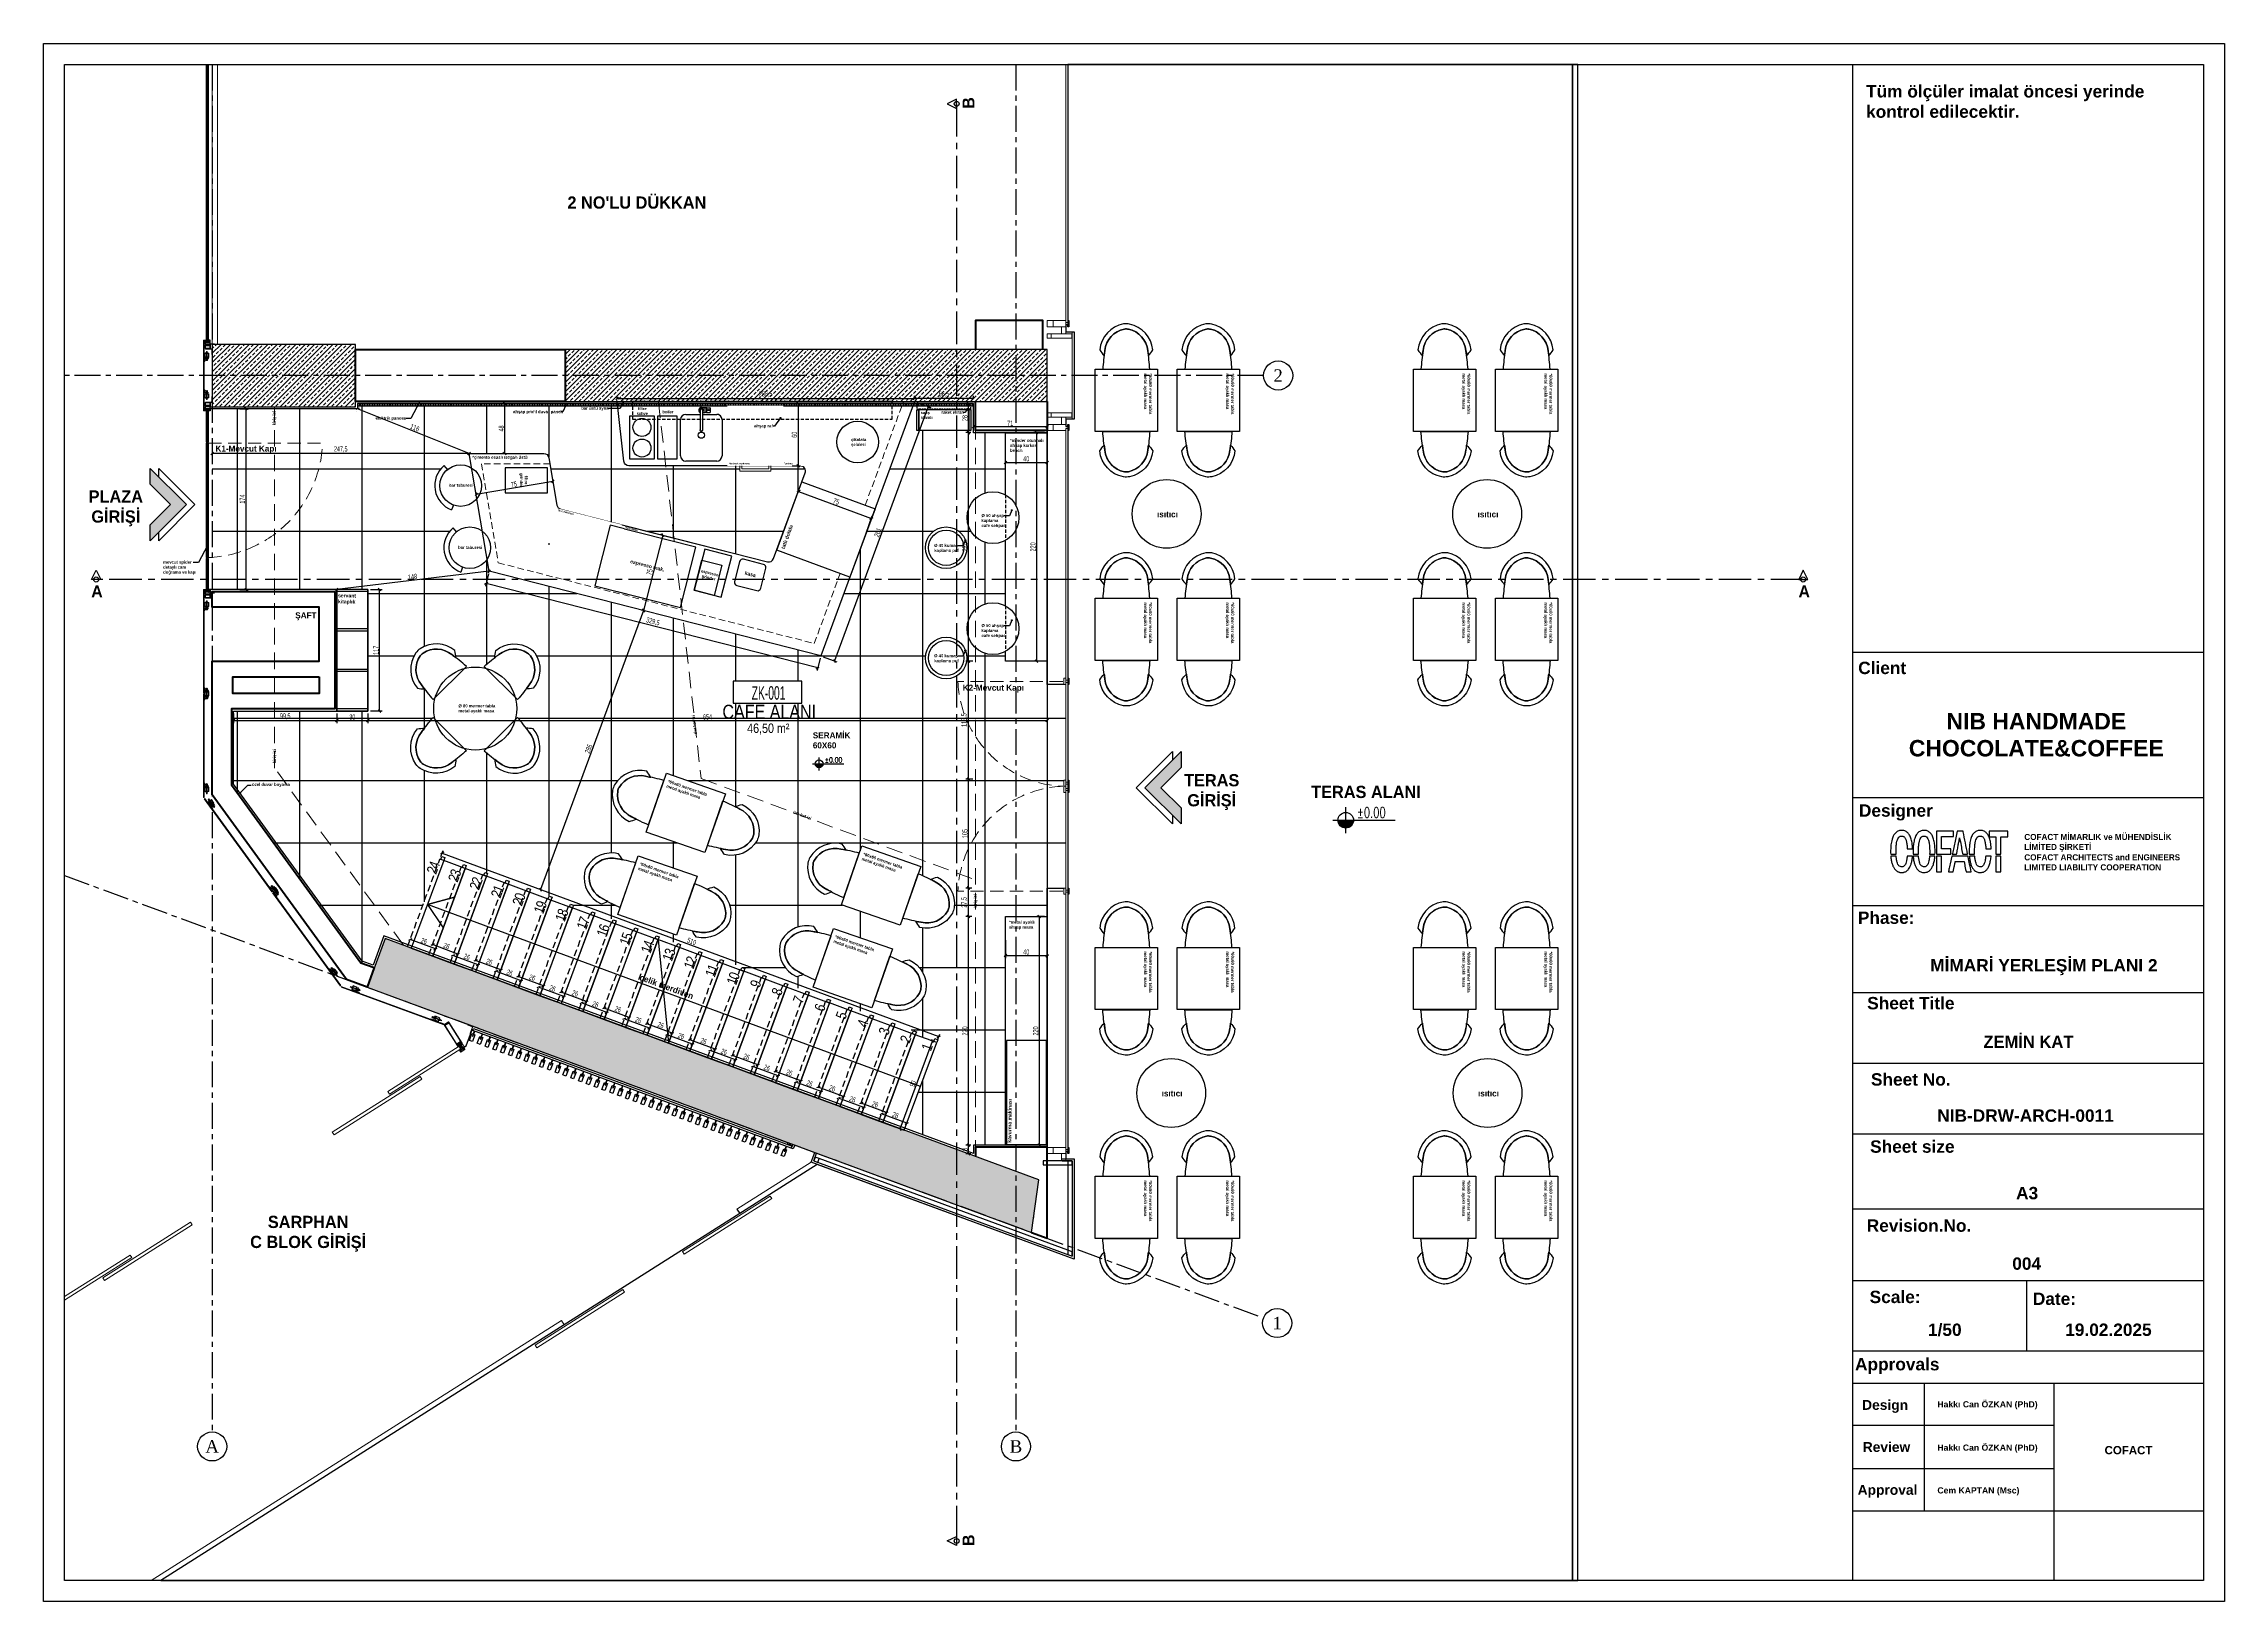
# Model space of a CAD drawing. Header units: millimetres. Extents: x 933584 to 974011, y 4545988 to 4553664.
# Drawn here: x 946302 to 948402, y 4549855 to 4551355 of the extents above; entities that cross this region are included whole.
import ezdxf
from ezdxf.enums import TextEntityAlignment as Align

# ---------------------------------------------------------------- set-up
doc = ezdxf.new("R2010")
doc.units = ezdxf.units.MM
doc.set_wipeout_variables(frame=1)
doc.header["$PDMODE"] = 35
for name, pattern in [('568_AVN_KES_01$0$HIDDEN', [0.375, 0.25, -0.125]), ('CENTER', [2, 1.25, -0.25, 0.25, -0.25]), ('CONTINUA', [0]), ('DOT2', [3.175, 0, -3.175]), ('HIDDEN', [9.525, 6.35, -3.175]), ('HIDDEN2', [4.7625, 3.175, -1.5875]), ('HIDDENX2', [19.05, 12.7, -6.35])]:
    doc.linetypes.add(name, pattern=pattern)
doc.layers.get('0').update_dxf_attribs({"color": 255})
doc.layers.get('Defpoints').update_dxf_attribs({"color": 8})
for name, color, linetype in [('0-CSX-CXS_20', 14, 'CENTER'), ('0-DMS-50', 143, 'Continuous'), ('0-EST-MEA', 10, 'Continuous'), ('0-HSL-HTC_200', 1, 'Continuous'), ('0-HSL-SLD', 252, 'Continuous'), ('0-LNS-SLN', 6, 'Continuous'), ('0-LNS-SPL', 13, '568_AVN_KES_01$0$HIDDEN'), ('0-LNS-VLF', 11, 'Continuous'), ('0-TXT-NRS', 6, 'Continuous'), ('0-TXT-NXS', 7, 'Continuous'), ('0-TXT-PBX', 6, 'Continuous'), ('0-TXT-PLV_50', 3, 'Continuous'), ('0-TXT-PTX_50', 8, 'Continuous'), ('0-TXT-XBX_20', 3, 'Continuous'), ('2-SPS-RCN', 2, 'Continuous'), ('7-DCR-FRN', 8, 'Continuous'), ('8-KBT-KEQ', 4, 'Continuous'), ('N_Mlz-Fitil', 10, 'Continuous'), ('Ytong', 34, 'Continuous')]:
    doc.layers.add(name, color=color, linetype=linetype)
for name, color, linetype, lineweight in [('2-SPS-IBW', 5, 'Continuous', 40), ('3-OPN-WDR', 4, 'Continuous', 18), ('al', 7, 'Continuous', 5), ('cam kolon', 80, 'Continuous', 25), ('cl', 7, 'Continuous', 5), ('CM', 4, 'Continuous', 5), ('DOĞRAMA', 8, 'Continuous', 15), ('FT', 1, 'Continuous', 0), ('mimariKIRIS', 251, 'HIDDEN2', 0), ('PL', 1, 'Continuous', 5), ('S_PROFILE-M.', 130, 'Continuous', 0), ('S_WOOD', 72, 'Continuous', 0), ('SFP CAM', 8, 'Continuous', 9), ('SFP DUVAR', 8, 'Continuous', 30), ('VD', 11, 'Continuous', 5), ('VDK', 11, 'HIDDEN', 5), ('WNG-02-METAL', 71, 'Continuous', 15), ('WNG-08-WIREDUCT', 120, 'Continuous', 15)]:
    doc.layers.add(name, color=color, linetype=linetype, lineweight=lineweight)
doc.styles.add('139_UYG_PLN$0$Dumankaya_fikirtepe_VAZIYET_PLANI$0$Standard', font='arial.ttf')
doc.styles.add('Century Gothic_B_3', font='GOTHICB.TTF', dxfattribs={"height": 4})
doc.styles.add('dim_romans_50', font='swissl.ttf', dxfattribs={"width": 0.6, "height": 5})
doc.styles.add('MAHAL YAZISI', font='ARIALN.TTF', dxfattribs={"width": 0.8})
doc.styles.get("Standard").update_dxf_attribs({"font": 'times.ttf'})
doc.styles.add('T_General', font='simplxtw.shx', dxfattribs={"width": 0.7, "height": 200})
doc.dimstyles.new('ONK_dim 1_50', dxfattribs={"dimscale": 5, "dimtxt": 4, "dimasz": 0.5, "dimexe": 0.5, "dimexo": 0.5, "dimgap": 0.2, "dimtad": 1, "dimdec": 1, "dimrnd": 0.5, "dimzin": 9, "dimtxsty": 'dim_romans_50', "dimblk": 'OBLIQUE', "dimcen": 1, "dimclre": 256, "dimclrt": 256, "dimazin": 2, "dimtfac": 1, "dimtdec": 1, "dimtix": 1, "dimtmove": 2, "dimatfit": 3, "dimldrblk": 'OBLIQUE', "dimfxl": 3, "dimfxlon": 1, "dimarcsym": 0})
pattern_1 = [(45, (935301.9395, 4553293.885), (-4.490128, 4.490128), []), (45, (935306.4297, 4553293.885), (-4.490128, 4.490128), [3.175, -1.5875])]

msp = doc.modelspace()

# ---------------------------------------------------------------- texts
at = {"color": 0, "attachment_point": 1, "line_spacing_factor": 0.984502, "style": 'Century Gothic_B_3'}
for s, insert, char_height, width in [('\\pxql;{\\fArial|b1|i0|c0|p34;Tüm ölçüler imalat öncesi yerinde kontrol edilecektir.}', (948056.49, 4551315.43), 11.9034, 324.3298), ('\\pxqr;{\\fArial|b1|i0|c0|p34;Client}', (947506.94, 4550760.21), 11.9034, 588.1338), ('\\pxqc;{\\fArial|b1|i0|c0|p34;NIB HANDMADE CHOCOLATE&COFFEE}', (948056.95, 4550710.81), 15.8192, 326.8702), ('\\pxqr;{\\fArial|b1|i0|c0|p34;Designer}', (947532.61, 4550622.88), 11.9034, 588.1338), ('{\\fFranklin Gothic Medium|b1|i0|c162|p34;COFACT MİMARLIK ve MÜHENDİSLİK}\\P{\\fFranklin Gothic Medium|b1|i0|c162|p34;LİMİTED ŞİRKETİ}', (948208.81, 4550594.41), 5.8729, 228.8091), ('\\pxql;{\\fFranklin Gothic Book|b1|i0|c162|p34;COFACT ARCHITECTS and ENGINEERS\\PLIMITED LIABILITY COOPERATION}', (948208.81, 4550574.82), 5.8729, 228.8091), ('\\pxqr;{\\fArial|b1|i0|c0|p34;Phase:}', (947514.95, 4550519.69), 11.9034, 588.1338), ('\\pxqr;{\\fArial|b1|i0|c0|p34;MİMARİ YERLEŞİM PLANI 2}', (947749, 4550473.85), 11.9034, 588.1338), ('\\pxqr;{\\fArial|b1|i0|c0|p34;Sheet Title}', (947553.5, 4550437.39), 11.9034, 588.1338), ('\\pxi-2,l3,qr,t3;ZEMİN KAT', (947667.99, 4550400.25), 11.9034, 588.1338), ('\\pxqr;{\\fArial|b1|i0|c0|p34;Sheet No.}', (947549.71, 4550363.96), 11.9034, 588.1338), ('\\pxqr;{\\fArial|b1|i0|c0|p34;NIB-DRW-ARCH-0011}', (947706.86, 4550329.11), 11.9034, 588.1338), ('\\pxqr;{\\fArial|b1|i0|c0|p34;Sheet size}', (947553.55, 4550299.31), 11.9034, 588.1338), ('\\pxqr;{\\fArial|b1|i0|c0|p34;A3}', (947634.05, 4550254.51), 11.9034, 588.1338), ('\\pxqr;{\\fArial|b1|i0|c0|p34;Revision.No.}', (947569.66, 4550223.23), 11.9034, 588.1338), ('\\pxqr;{\\fArial|b1|i0|c0|p34;00\\fArial|b1|i0|c162|p34;4}', (947636.86, 4550186.59), 11.9034, 588.1338), ('\\pxqr;{\\fArial|b1|i0|c0|p34;Scale:}', (947520.78, 4550154.54), 11.9034, 588.1338), ('\\pxqr;{\\fArial|b1|i0|c0|p34;Date:}', (947670.5, 4550152.75), 11.9034, 588.1338), ('\\pxqr;{\\fArial|b1|i0|c0|p34;1/50}', (947560.32, 4550122.92), 11.9034, 588.1338), ('\\pxqr;{\\fArial|b1|i0|c162|p34;19\\fArial|b1|i0|c0|p34;.02.202\\fArial|b1|i0|c162|p34;5}', (947743.34, 4550122.92), 11.9034, 588.1338), ('\\pxqr;{\\fArial|b1|i0|c0|p34;Approvals}', (947539, 4550089.77), 11.9034, 588.1338), ('\\pxqr;{\\fArial|b1|i0|c0|p34;Design}', (947508.8, 4550049.34), 9.5085, 588.1338), ('{\\fArial|b1|i0|c0|p34;\\W9.71336;   }{\\fArial|b1|i0|c0|p34;Hakkı Can ÖZKAN (PhD)}', (948057.83, 4550048.17), 5.9517, 163.4351), ('\\pxqr;{\\fArial|b1|i0|c0|p34;Review}', (947510.87, 4550008.82), 9.5085, 588.1338), ('{\\fArial|b1|i0|c0|p34;\\W9.71336;   }{\\fArial|b1|i0|c0|p34;Hakkı Can ÖZKAN (PhD)}', (948057.83, 4550006.45), 5.9517, 163.4351), ('\\pxqc;{\\fArial|b1|i0|c0|p34;COFACT}', (948145.73, 4550004.97), 7.9096, 326.8702), ('\\pxqr;{\\fArial|b1|i0|c0|p34;Approval}', (947517.77, 4549967.54), 9.5085, 588.1338), ('{\\W9.71336;\\fArial|b1|i0|c0|p34;   \\W1;Cem KAPTAN (Msc)}', (948057.83, 4549965.25), 5.9517, 163.4351)]:
    msp.add_mtext(s, dxfattribs=dict(at, insert=insert, char_height=char_height, width=width))
at = {"char_height": 2.9364, "width": 95.455, "attachment_point": 1, "line_spacing_factor": 0.984502, "style": 'Century Gothic_B_3'}
for s, insert, rotation in [('\\pxql;{\\fFranklin Gothic Book|b1|i0|c162|p34;kiriş izi}', (946521.97, 4550987.83), 90), ('\\pxql;{\\fFranklin Gothic Book|b1|i0|c162|p34;üst kat izi}', (946927.81, 4550690.29), 96.6104), ('\\pxql;{\\fFranklin Gothic Book|b1|i0|c162|p34;kiriş izi}', (946522.26, 4550662.37), 90), ('\\pxql;{\\fFranklin Gothic Book|b1|i0|c162|p34;üst kat izi}', (947023.89, 4550616.96), 339.71355), ('\\pxql;{\\fFranklin Gothic Book|b1|i0|c162|p34;kiriş izi}', (947197.13, 4550522.67), 90)]:
    msp.add_mtext(s, dxfattribs=dict(at, insert=insert, rotation=rotation))
at = {"layer": '0-LNS-VLF', "linetype": 'HIDDEN', "ltscale": 0.5, "char_height": 2.9364, "width": 95.455, "attachment_point": 1, "line_spacing_factor": 0.984502, "style": 'Century Gothic_B_3'}
for s, insert in [('\\pxql;{\\fFranklin Gothic Book|b1|i0|c162|p34;elektrik panosu}', (946621.09, 4550996.31)), ('\\pxql;{\\fFranklin Gothic Book|b1|i0|c162|p34;raket ekran}', (947166.12, 4551001.86)), ('\\pxql;{\\fFranklin Gothic Book|b1|i0|c162|p34;*minder oturmalı\\Pahşap karkas\\Pbench}', (947232.15, 4550974.81)), ('\\pxql;{\\fFranklin Gothic Book|b1|i0|c162|p34;Ø 50 ahşap \\Pkaplama\\Pcafe sehpası}', (947204.63, 4550902.44)), ('\\pxql;{\\fFranklin Gothic Book|b1|i0|c162|p34;Ø 40 kumaş\\Pkaplama puf}', (947159.11, 4550873.69)), ('\\pxql;{\\fFranklin Gothic Book|b1|i0|c162|p34;mevcut spider \\Pdetaylı cam\\Pdoğrama ve kapı}', (946416.62, 4550857.59)), ('\\pxql;{\\fFranklin Gothic Book|b1|i0|c162|p34;Ø 50 ahşap \\Pkaplama\\Pcafe sehpası}', (947204.63, 4550796.5)), ('\\pxql;{\\fFranklin Gothic Book|b1|i0|c162|p34;Ø 40 kumaş\\Pkaplama puf}', (947159.11, 4550767.49)), ('\\pxql;{\\fFranklin Gothic Book|b1|i0|c162|p34;özel duvar boyama}', (946502.26, 4550643.47)), ('\\pxql;{\\fFranklin Gothic Book|b1|i0|c162|p34;*metal ayaklı \\Pahşap masa}', (947231.25, 4550511.01))]:
    msp.add_mtext(s, dxfattribs=dict(at, insert=insert))
at = {"layer": '0-TXT-NXS', "char_height": 10, "attachment_point": 3, "rotation": 69.8726, "style": '139_UYG_PLN$0$Dumankaya_fikirtepe_VAZIYET_PLANI$0$Standard'}
for s, insert in [('{\\T0.8;\\fArial Narrow|b0|i0|c162|p34;24}', (946673.68, 4550568.38, 1.23)), ('{\\T0.8;\\fArial Narrow|b0|i0|c162|p34;23}', (946694.31, 4550560.75, 1.23)), ('{\\T0.8;\\fArial Narrow|b0|i0|c162|p34;22}', (946714.95, 4550553.13, 1.23)), ('{\\T0.8;\\fArial Narrow|b0|i0|c162|p34;21}', (946735.58, 4550545.5, 1.23)), ('{\\T0.8;\\fArial Narrow|b0|i0|c162|p34;20}', (946756.22, 4550537.87, 1.23)), ('{\\T0.8;\\fArial Narrow|b0|i0|c162|p34;19}', (946776.86, 4550530.25, 1.23)), ('{\\T0.8;\\fArial Narrow|b0|i0|c162|p34;11}', (946941.94, 4550469.24, 1.23)), ('{\\T0.8;\\fArial Narrow|b0|i0|c162|p34;10}', (946962.58, 4550461.61, 1.23)), ('{\\T0.8;\\fArial Narrow|b0|i0|c162|p34;2}', (947127.67, 4550400.6, 1.23)), ('{\\T0.8;\\fArial Narrow|b0|i0|c162|p34;1}', (947148.3, 4550392.98, 1.23))]:
    msp.add_mtext_dynamic_manual_height_columns(s, width=10, gutter_width=12.5, heights=[0], dxfattribs=dict(at, insert=insert))
at = {"layer": '0-TXT-XBX_20', "attachment_point": 1, "line_spacing_factor": 0.984502, "style": 'Century Gothic_B_3'}
for s, insert, char_height, width in [("\\pxql;{\\fFranklin Gothic Book|b1|i0|c162|p34;2 NO'LU DÜKKAN}", (946805.91, 4551208.23), 11.7458, 457.6183), ('\\pxql;{\\fFranklin Gothic Book|b1|i0|c162|p34;K1-Mevcut Kapı}', (946466.97, 4550968.41), 5.8729, 228.8091), ('\\pxqc;{\\fFranklin Gothic Book|b1|i0|c162|p34;PLAZA\\PGİRİŞİ}', (946142.22, 4550925.18), 11.7458, 457.6183), ('\\pxql;{\\fFranklin Gothic Book|b1|i0|c162|p34;ısıtıcı}', (947373.68, 4550905.11), 5.8729, 228.8091), ('\\pxql;{\\fFranklin Gothic Book|b1|i0|c162|p34;ısıtıcı}', (947682.34, 4550905.11), 5.8729, 228.8091), ('\\pxql;{\\fFranklin Gothic Book|b1|i0|c162|p34;ŞAFT}', (946543.82, 4550807.83), 5.8729, 228.8091), ('\\pxql;{\\fFranklin Gothic Book|b1|i0|c162|p34;K2-Mevcut Kapı}', (947186.61, 4550738.16), 5.8729, 228.8091), ('\\pxqc;{\\fFranklin Gothic Book|b1|i0|c162|p34;TERAS\\PGİRİŞİ}', (947197.53, 4550651.97), 11.7458, 457.6183), ('\\pxql;{\\fFranklin Gothic Book|b1|i0|c162|p34;TERAS ALANI}', (947522.09, 4550640.73), 11.7458, 457.6183), ('\\pxql;{\\fFranklin Gothic Book|b1|i0|c162|p34;ısıtıcı}', (947378.14, 4550347.49), 5.8729, 228.8091), ('\\pxql;{\\fFranklin Gothic Book|b1|i0|c162|p34;ısıtıcı}', (947682.79, 4550347.49), 5.8729, 228.8091), ('\\pxqc;{\\fFranklin Gothic Book|b1|i0|c162|p34;SARPHAN \\PC BLOK GİRİŞİ}', (946327.44, 4550226.68), 11.7458, 457.6183)]:
    msp.add_mtext(s, dxfattribs=dict(at, insert=insert, char_height=char_height, width=width))
at = {"layer": '0-TXT-XBX_20', "color": 0, "attachment_point": 1, "line_spacing_factor": 0.984502, "style": 'Century Gothic_B_3'}
for s, insert, char_height, width, rotation in [('{\\fFranklin Gothic Book|b1|i0|c162|p34;satış\\Pstandı}', (947146.05, 4551001.46), 2.819, 109.8284, 0), ('\\pxql;{\\fFranklin Gothic Book|b1|i0|c162|p34;servant\\Pkitaplık}', (946585.01, 4550825.74), 3.5237, 137.2855, 359.34077), ('\\pxql;{\\fFranklin Gothic Book|b1|i0|c162|p34;çelik merdiven}', (946876.85, 4550459.52), 5.8729, 228.8091, 339.71819), ('\\pxqc;{\\fFranklin Gothic Book|b1|i0|c162|p34;kavurma makinası}', (947229.21, 4550249.56), 3.5237, 137.2855, 89.31893)]:
    msp.add_mtext(s, dxfattribs=dict(at, insert=insert, char_height=char_height, width=width, rotation=rotation))
at = {"layer": '0-TXT-XBX_20', "color": 0, "insert": (947042.21, 4550692.27), "char_height": 5.8729, "width": 228.8091, "attachment_point": 1, "line_spacing_factor": 0.984502, "style": 'Century Gothic_B_3'}
msp.add_mtext('\\pxql;{\\fFranklin Gothic Book|b1|i0|c162|p34;SERAMİK \\P60X60}', dxfattribs=at)

# ---------------------------------------------------------------- blocks, each defined once
blk = doc.blocks.new('sandalye')
blk.add_lwpolyline([(20.7, -25.8, -0.018451), (21.4, -30.8, 0.045309), (25.6, -25.2, 0.32914), (3.2, -0.3, 0.07808), (-2.5, -0.2, 0.334929), (-25.5, -25.2, 0.045309), (-21.2, -30.8, -0.018068), (-20.5, -25.9, 0.020768), (-20.5, -25.7, -0.333547), (-1.7, -5.1, -0.074803), (2.2, -5.2, -0.32955)], format="xyb", close=True)
blk.add_lwpolyline([(22.7, -43.8, 0.023043), (20.7, -25.8, 0.32955), (2.2, -5.2, 0.074803), (-1.7, -5.1, 0.334755), (-20.5, -25.8, 0.023043), (-22.6, -43.8)], format="xyb")
blk.add_lwpolyline([(-22.6, -43.8), (22.7, -43.8)])
blk = doc.blocks.new('*U1025')
at = {"xscale": -1, "rotation": 270}
blk.add_blockref('sandalye', (21.9, -0.1), dxfattribs=at)
blk = doc.blocks.new('A$C252E1D81')
at = {"layer": 'DOĞRAMA', "color": 253, "true_color": 0xadadad}
for points in [[(6, 20), (0, 20), (0, 21), (6, 21)], [(0, 0), (6, 0), (6, 6), (0, 6)]]:
    blk.add_lwpolyline(points, close=True, dxfattribs=at)
blk.add_lwpolyline([(6, 6), (6, 18), (4, 18), (4, 20), (2, 20), (2, 18), (0, 18), (0, 6), (6, 6)], dxfattribs=at)
blk = doc.blocks.new('XVBZDVBZDVB')
at = {"layer": '3-OPN-WDR'}
for p, q in [((934681.8, 4554084.8), (934681.8, 4554335.4)), ((934683.8, 4554084.8), (934683.8, 4554335.4)), ((934683.8, 4554082.8), (934683.8, 4554084.8)), ((934687.8, 4554075.8), (934667.8, 4554075.8)), ((934667.8, 4554071.8), (934687.8, 4554071.8)), ((934681.8, 4554077.8), (934689.9, 4554077.8)), ((934682.4, 4554075.8), (934687.7, 4554075.8)), ((934687.9, 4553993.8), (934687.9, 4554077.8)), ((934689.9, 4553993.8), (934689.9, 4554077.8)), ((934667.8, 4553999.8), (934687.8, 4553999.8)), ((934687.8, 4553995.8), (934667.8, 4553995.8)), ((934681.8, 4553993.8), (934689.9, 4553993.8)), ((934681.8, 4553738.3), (934681.8, 4553984.8)), ((934682.4, 4553995.8), (934687.7, 4553995.8)), ((934683.8, 4553738.3), (934683.8, 4553985.8)), ((934681.8, 4553286.6), (934681.8, 4553740.3)), ((934683.8, 4553289.6), (934683.8, 4553740.3))]:
    blk.add_line(p, q, dxfattribs=at)
for points in [[(934681.8, 4554082.8), (934677.8, 4554082.8), (934677.8, 4554075.8), (934681.8, 4554075.8)], [(934667.8, 4554075.8), (934663.8, 4554075.8), (934663.8, 4554071.8), (934667.8, 4554071.8)], [(934687.7, 4554075.8), (934687.8, 4554075.8), (934687.8, 4554071.8), (934687.7, 4554071.8)], [(934667.8, 4553995.8), (934663.8, 4553995.8), (934663.8, 4553999.8), (934667.8, 4553999.8)], [(934687.7, 4553995.8), (934687.8, 4553995.8), (934687.8, 4553999.8), (934687.7, 4553999.8)], [(934681.8, 4553988.8), (934677.8, 4553988.8), (934677.8, 4553995.8), (934681.8, 4553995.8)], [(934683.8, 4553738.3), (934683.8, 4553744.3), (934684.8, 4553744.3), (934684.8, 4553738.3)], [(934683.8, 4553640.3), (934683.8, 4553646.3), (934684.8, 4553646.3), (934684.8, 4553640.3)], [(934683.8, 4553634.3), (934683.8, 4553640.3), (934684.8, 4553640.3), (934684.8, 4553634.3)], [(934683.8, 4553536.3), (934683.8, 4553542.3), (934684.8, 4553542.3), (934684.8, 4553536.3)], [(934681.8, 4553286.6), (934677.8, 4553286.6), (934677.8, 4553279.6), (934681.8, 4553279.6)]]:
    blk.add_lwpolyline(points, close=True, dxfattribs=at)
for points in [[(934679.8, 4553738.3), (934681.8, 4553738.3), (934681.8, 4553740.3), (934683.8, 4553740.3), (934683.8, 4553742.3), (934681.8, 4553742.3), (934681.8, 4553744.3), (934679.8, 4553744.3), (934679.8, 4553738.3)], [(934679.8, 4553640.3), (934681.8, 4553640.3), (934681.8, 4553642.3), (934683.8, 4553642.3), (934683.8, 4553644.3), (934681.8, 4553644.3), (934681.8, 4553646.3), (934679.8, 4553646.3), (934679.8, 4553640.3)], [(934679.8, 4553634.3), (934681.8, 4553634.3), (934681.8, 4553636.3), (934683.8, 4553636.3), (934683.8, 4553638.3), (934681.8, 4553638.3), (934681.8, 4553640.3), (934679.8, 4553640.3), (934679.8, 4553634.3)], [(934679.8, 4553536.3), (934681.8, 4553536.3), (934681.8, 4553538.3), (934683.8, 4553538.3), (934683.8, 4553540.3), (934681.8, 4553540.3), (934681.8, 4553542.3), (934679.8, 4553542.3), (934679.8, 4553536.3)]]:
    blk.add_lwpolyline(points, dxfattribs=at)
at = {"layer": 'DOĞRAMA', "color": 253, "true_color": 0xadadad}
for p, q in [((934663.8, 4553982.8), (934663.8, 4553988.8)), ((934663.8, 4553988.8), (934669.8, 4553988.8)), ((934669.8, 4553982.8), (934663.8, 4553982.8)), ((934669.8, 4553988.8), (934669.8, 4553982.8))]:
    blk.add_line(p, q, dxfattribs=at)
blk.add_lwpolyline([(934669.8, 4553988.8), (934681.8, 4553988.8), (934681.8, 4553986.8), (934683.8, 4553986.8), (934683.8, 4553984.8), (934681.8, 4553984.8), (934681.8, 4553982.8), (934669.8, 4553982.8), (934669.8, 4553988.8)], dxfattribs=at)
blk.add_lwpolyline([(934683.8, 4553988.8), (934683.8, 4553982.8), (934684.8, 4553982.8), (934684.8, 4553988.8)], close=True, dxfattribs=at)
at = {"layer": '3-OPN-WDR'}
for p, rotation in [((934663.8, 4554088.8), 270), ((934663.8, 4553292.6), 270.0000000133402)]:
    blk.add_blockref('A$C252E1D81', p, dxfattribs=dict(at, rotation=rotation))
blk = doc.blocks.new('aksno_20')
at = {"layer": '0-TXT-XBX_20'}
blk.add_circle((0, 0), 7, dxfattribs=at)
blk.add_attdef('AKSNO', text='', height=6).set_placement((0, 0), align=Align.MIDDLE_CENTER)
blk = doc.blocks.new('ZVBXZDVB')
at = {"layer": '0-CSX-CXS_20', "ltscale": 20}
blk.add_line((934876.3, 4552535.8), (933721.5, 4552535.8), dxfattribs=at)
for points in [[(933863.8, 4552835.4), (933863.8, 4551518.6)], [(934637.8, 4552835.4), (934637.8, 4551518.6)], [(933721.5, 4552054.4), (934876.3, 4551628.2)]]:
    blk.add_lwpolyline(points, dxfattribs=at)
at = {"layer": '0-TXT-XBX_20'}
ref = blk.add_blockref('aksno_20', (934890.3, 4552535.8), dxfattribs=dict(at, xscale=2, yscale=2, zscale=2))
ref.add_attrib('AKSNO', '2', dxfattribs={"color": 7, "height": 12}).set_placement((934890.3, 4552535.8), align=Align.MIDDLE_CENTER)
ref = blk.add_blockref('aksno_20', (934889.4, 4551623.4), dxfattribs=dict(at, xscale=2, yscale=2, zscale=2))
ref.add_attrib('AKSNO', '1', dxfattribs={"color": 7, "height": 12}).set_placement((934889.4, 4551623.4), align=Align.MIDDLE_CENTER)
ref = blk.add_blockref('aksno_20', (933863.8, 4551504.6), dxfattribs=dict(at, xscale=2, yscale=2, zscale=2))
ref.add_attrib('AKSNO', 'A', dxfattribs={"color": 7, "height": 12}).set_placement((933863.8, 4551504.6), align=Align.MIDDLE_CENTER)
ref = blk.add_blockref('aksno_20', (934637.8, 4551504.6), dxfattribs=dict(at, xscale=2, yscale=2, zscale=2))
ref.add_attrib('AKSNO', 'B', dxfattribs={"color": 7, "height": 12}).set_placement((934637.8, 4551504.6), align=Align.MIDDLE_CENTER)
blk = doc.blocks.new('PLV-FNS')
h = blk.add_hatch(color=8)
edge = h.paths.add_edge_path()
edge.add_arc((0, 0), 150, 180, 0)
edge.add_line((150, 0), (-150, 0))
for p, q in [((-250, 0), (950, 0)), ((0, -250), (0, 250))]:
    blk.add_line(p, q)
blk.add_circle((0, 0), 150)
at = {"color": 8, "style": 'T_General', "width": 0.7}
for tag, p in [('INCE', (217, 50)), ('KABA', (217, -250))]:
    blk.add_attdef(tag, p, '', height=200, dxfattribs=at)
blk = doc.blocks.new('DVSBCXVBXVB')
h = blk.add_hatch(color=256)
h.dxf.hatch_style = 1
h.paths.add_polyline_path([(934200.7, 4550248.4), (934181.2, 4550268), (934161.7, 4550248.4), (934146.4, 4550248.4), (934181.2, 4550283.3), (934216, 4550248.4)])
for points in [[(934154.6, 4550256.7), (934146.4, 4550256.7), (934181.2, 4550291.5), (934216, 4550256.7), (934207.7, 4550256.7)], [(934200.7, 4550248.4), (934181.2, 4550268), (934161.7, 4550248.4), (934146.4, 4550248.4), (934181.2, 4550283.3), (934216, 4550248.4), (934200.7, 4550248.4)]]:
    blk.add_lwpolyline(points)
blk = doc.blocks.new('xcvxcbv-flatten-1')
at = {"layer": '2-SPS-IBW'}
for points in [[(934663.8, 4551223.5), (934663.8, 4551251.5), (934598.8, 4551251.5), (934598.8, 4551223.5)], [(934667.8, 4551173.5), (934667.8, 4551145.5), (934598.8, 4551145.5), (934598.8, 4551173.5)], [(934013, 4550609.6), (933993.3, 4550616.9), (933863.8, 4550794.7), (933863.8, 4550923.5), (933966.8, 4550923.5), (933966.8, 4550975.5), (933863.8, 4550975.5), (933863.8, 4550990.5), (933981.8, 4550990.5), (933981.8, 4550877.5), (933882.3, 4550877.5), (933882.3, 4550804.5), (934007.1, 4550633.1), (934019.9, 4550628.4), (934013, 4550609.6)], [(933966.8, 4550908.5), (933966.8, 4550892.5), (933883.8, 4550892.5), (933883.8, 4550908.5), (933966.8, 4550908.5)], [(934652.9, 4550373.4), (934667.8, 4550367.9), (934667.8, 4550455.4), (934598.8, 4550455.4), (934598.8, 4550446.4)]]:
    blk.add_lwpolyline(points, dxfattribs=at)
blk.add_lwpolyline([(934203.8, 4551173.5), (934001.8, 4551173.5), (934001.8, 4551223.5), (934203.8, 4551223.5)], close=True, dxfattribs=at)
blk = doc.blocks.new('809200-flatten-1')
at = {"layer": 'FT'}
for points in [[(-0.8, -0.3), (-0.8, -0.3, -0.388879), (-0.8, -0.3), (-0.7, -0.5, -0.493145), (-0.7, -0.5), (-0.8, -0.5, 0.065543), (-0.8, -0.5), (-0.9, -0.6, 0.414214), (-0.9, -0.6), (-0.5, -1.3), (-0.5, -1.4, 0.719515), (-0.5, -1.4), (-0.4, -1.3), (-0.3, -1.2, 0.043809), (0.4, -0.8, 1.011469), (0.3, -0.8, -0.097794), (-0.2, -1, -0.52267), (-0.2, -1, -0.386536), (-0.2, -0.9, 0.128678), (0.3, -0.8, -0.414214), (0.4, -0.8), (0.4, -0.8, 0.414214), (0.4, -0.8), (0.5, -0.8, 0.414214), (0.5, -0.7), (0.5, -0.6, -0.405243), (0.5, -0.6), (1, -0.2, 0.969739), (0.9, -0.1), (0.4, -0.5, -0.405243), (0.3, -0.4), (0, 0, 0.414214), (0, 0), (-0.1, -0.1), (-0.2, -0.2, -0.493145), (-0.2, -0.1), (-0.3, 0, -0.388879), (-0.3, 0), (-0.3, 0, 0.63707), (-0.3, 0.1), (-0.5, 0.1, 0.24542), (-0.5, 0.1, -0.08886), (-0.8, -0.1, 0.24542), (-0.8, -0.1), (-0.9, -0.3, 0.63707)], [(-0.7, -0.2, 0.045337), (-0.5, 0, -0.441009), (-0.4, -0.1), (-0.3, -0.2), (-0.3, -0.5, -0.63707), (-0.4, -0.5), (-0.6, -0.4), (-0.7, -0.2, -0.441009)], [(-0.5, -0.7), (-0.6, -0.7, 0.414214), (-0.6, -0.8), (-0.5, -0.9, 0.414214), (-0.5, -0.9), (-0.3, -0.8, 0.505083), (-0.3, -0.7), (-0.5, -0.7, 0.32883)], [(-0.1, -0.4), (0, -0.3, -0.414214), (0, -0.3), (0.1, -0.5, -0.414214), (0.1, -0.5), (-0.1, -0.6, -0.505083), (-0.1, -0.6), (-0.1, -0.4, -0.32883)]]:
    blk.add_lwpolyline(points, format="xyb", close=True, dxfattribs=at)
blk = doc.blocks.new('IZOLATOR-flatten-1')
at = {"layer": 'N_Mlz-Fitil'}
for points in [[(-94.3, -1975.7), (-94.3, -1975.5, -1), (-94.2, -1975.5), (-94.2, -1975.7), (-94, -1976), (-94, -1976.1), (-93.9, -1976.3, -0.414214), (-93.9, -1976.5), (-93.9, -1976.5, 0.414214), (-93.9, -1976.6), (-93.7, -1976.9, 0.57735), (-93.6, -1976.9), (-93.5, -1976.7, -0.267949), (-93.4, -1976.6), (-93.1, -1976.6, 0.57735), (-93, -1976.5), (-93.3, -1976.1, 0.414214), (-93.3, -1976.1), (-93.4, -1976.2, -0.414214), (-93.5, -1976.1), (-93.7, -1975.9), (-93.7, -1975.9), (-94, -1975.5), (-94.1, -1975.4, -1), (-94.1, -1975.4), (-93.9, -1975.5), (-93.8, -1975.7), (-93.5, -1975.8, -0.57735), (-93.5, -1975.9), (-93.5, -1975.9), (-93.5, -1976, 0.414214), (-93.4, -1976), (-93.3, -1975.9, -0.414214), (-93.2, -1975.9), (-92.1, -1977.6, -0.414214), (-92.2, -1977.7), (-92.3, -1977.8, -0.414214), (-92.3, -1977.8), (-92.4, -1977.7), (-92.3, -1977.6), (-92.4, -1977.5), (-92.4, -1977.5), (-92.6, -1977.2, 0.267949), (-92.6, -1977.2), (-93.1, -1977.2), (-93.3, -1977.6, 0.267949), (-93.3, -1977.6), (-93.1, -1977.9), (-93.1, -1978), (-93, -1978.1), (-92.9, -1978), (-92.9, -1978.1, -0.414214), (-92.9, -1978.1), (-93, -1978.2, -0.414214), (-93.1, -1978.2), (-94.2, -1976.5, -0.414214), (-94.1, -1976.5), (-94, -1976.4, 0.414214), (-94, -1976.3), (-94.1, -1976.2), (-94.1, -1976.3, -0.57735), (-94.1, -1976.2), (-94.1, -1976)], [(-93.4, -1977.4, 0.57735), (-93.3, -1977.4), (-93.2, -1977.2, -0.267949), (-93, -1977.1), (-92.8, -1977.1, 0.57735), (-92.7, -1977), (-92.9, -1976.7, 0.267949), (-92.9, -1976.7), (-93.4, -1976.7), (-93.6, -1977.1, 0.267949), (-93.6, -1977.1)]]:
    blk.add_lwpolyline(points, format="xyb", close=True, dxfattribs=at)
blk = doc.blocks.new('809200-flatten-2')
at = {"layer": 'FT'}
for points in [[(0.7, 0.6), (0.6, 0.6, 0.388879), (0.6, 0.5), (0.7, 0.4, 0.493145), (0.7, 0.4), (0.8, 0.5, -0.065543), (0.8, 0.5), (0.9, 0.6, -0.414214), (1, 0.6), (1.4, -0.1), (1.4, -0.1, -0.719515), (1.4, -0.2), (1.3, -0.2), (1.2, -0.3, -0.043809), (0.6, -0.7, -1.011469), (0.6, -0.6, 0.097794), (1, -0.3, 0.52267), (1, -0.2, 0.386536), (0.9, -0.3, -0.128678), (0.6, -0.6, 0.414214), (0.5, -0.7), (0.6, -0.7, -0.414214), (0.5, -0.7), (0.5, -0.8, -0.414214), (0.4, -0.8), (0.4, -0.7, 0.405243), (0.3, -0.7), (-0.2, -1, -0.969739), (-0.3, -0.9), (0.2, -0.6, 0.405243), (0.3, -0.5), (0, 0, -0.414214), (0, 0), (0.1, 0.1), (0.2, 0.1, 0.493145), (0.2, 0.1), (0.2, 0.3, 0.388879), (0.1, 0.3), (0.1, 0.3, -0.63707), (0.1, 0.3), (0.1, 0.5, -0.24542), (0.1, 0.5, 0.08886), (0.4, 0.7, -0.24542), (0.5, 0.7), (0.6, 0.6, -0.63707)], [(0.4, 0.5, -0.045337), (0.3, 0.4, 0.441009), (0.2, 0.4), (0.3, 0.2), (0.5, 0.1, 0.63707), (0.6, 0.1), (0.6, 0.4), (0.5, 0.5, 0.441009)], [(0.8, 0.2), (0.9, 0.2, -0.414214), (0.9, 0.2), (1, 0.1, -0.414214), (1, 0), (0.9, -0.1, -0.505083), (0.8, 0), (0.8, 0.1, -0.32883)], [(0.4, -0.1), (0.3, -0.1, 0.414214), (0.3, -0.2), (0.4, -0.3, 0.414214), (0.4, -0.3), (0.6, -0.2, 0.505083), (0.6, -0.1), (0.4, -0.1, 0.32883)]]:
    blk.add_lwpolyline(points, format="xyb", close=True, dxfattribs=at)
blk = doc.blocks.new('90-5396-flatten-1')
at = {"layer": 'al', "linetype": 'CONTINUA'}
blk.add_lwpolyline([(-4.4, 1.2), (-4.1, 1.2), (-4.1, 1.5), (-4.2, 1.5), (-4.2, 1.4), (-4.4, 1.4), (-4.4, 1.9), (-4.2, 1.9), (-4.2, 1.7), (-4.1, 1.7), (-4.1, 2), (-4.5, 2), (-4.5, -2.7), (-4.3, -2.7), (-4.2, -2.6), (-4.4, -2.6), (-4.4, -2.3), (-3.5, -2.3), (-3.5, -2.2), (-3.5, -2.3), (-1, -2.3), (-1, -2.2), (-1, -2.3), (-0.2, -2.3), (-0.2, -2.6), (-0.3, -2.6), (-0.2, -2.7), (0, -2.7), (0, 0), (-0.2, 0), (-0.3, -0.2), (-0.2, -0.2), (-0.2, -0.4), (-1.7, -0.4), (-1.7, -0.2), (-1.5, -0.2), (-1.6, 0), (-1.9, 0), (-2, -0.2), (-1.8, -0.2), (-1.8, -0.4), (-3.3, -0.4), (-3.3, -0.2), (-3.2, -0.2), (-3.2, 0), (-3.5, 0), (-3.5, -0.4), (-4.2, -0.4, -0.414214), (-4.4, -0.2)], format="xyb", close=True, dxfattribs=at)
at = {"layer": 'al'}
blk.add_lwpolyline([(-0.2, -2.1), (-4.4, -2.1), (-4.4, -0.6), (-0.2, -0.6)], close=True, dxfattribs=at)
blk = doc.blocks.new('142005-flatten-1')
blk.add_lwpolyline([(0.2, 0, -0.610741), (0.2, 0), (0.3, -0.1, 0.909168), (0.4, -0.1), (0.2, 0.2), (0.2, 0.4, -0.610741), (0.2, 0.4), (0.3, 0.3, 0.909168), (0.4, 0.3), (0.2, 0.6), (0.2, 0.7, 0.414214), (0.2, 0.7), (0, 0.7, 0.414214), (0, 0.7), (0, 0.3), (-0.1, 0.3), (-0.1, 0.3, 0.751626), (-0.2, 0.3), (-0.2, 0.2, 0.289411), (-0.2, 0.1), (-0.2, -0.1, 0.751626), (-0.1, 0), (-0.1, 0), (0, 0), (0, -0.3), (-0.1, -0.3, 0.729303), (-0.1, -0.4, -0.080087), (0.3, -0.8, 1.549214), (0.4, -0.7), (0.2, -0.3, 0.005518), (0.2, -0.2)], format="xyb", close=True)
blk = doc.blocks.new('142005-flatten-2')
blk.add_lwpolyline([(-0.2, 0, 0.610741), (-0.2, 0), (-0.3, -0.1, -0.909168), (-0.4, -0.1), (-0.2, 0.2), (-0.2, 0.4, 0.610741), (-0.2, 0.4), (-0.3, 0.3, -0.909168), (-0.4, 0.3), (-0.2, 0.6), (-0.2, 0.7, -0.414214), (-0.2, 0.7), (0, 0.7, -0.414214), (0, 0.7), (0, 0.3), (0.1, 0.3), (0.1, 0.3, -0.751626), (0.2, 0.3), (0.2, 0.2, -0.289411), (0.2, 0.1), (0.2, -0.1, -0.751626), (0.1, -0.1), (0.1, 0), (0, 0), (0, -0.3), (0.1, -0.3, -0.729303), (0.1, -0.4, 0.080087), (-0.3, -0.8, -1.549214), (-0.4, -0.7), (-0.2, -0.3, -0.005518), (-0.2, -0.2)], format="xyb", close=True)
blk = doc.blocks.new('85-3879T-flatten-1')
blk.add_lwpolyline([(-0.2, -0.1, -0.402552), (-0.1, -0.2), (-0.1, -1.8, -0.425972), (-0.1, -1.9), (-0.3, -1.9, 0.414214), (-0.4, -1.9), (-0.4, -2.2), (-0.4, -2.3, 0.414214), (-0.4, -2.4), (-0.4, -2.4, 0.414214), (-0.3, -2.4), (-0.2, -2.2), (-0.3, -2.1), (-0.3, -2), (0, -2), (0, 0), (-1.3, 0), (-1.3, -0.3), (-1.2, -0.3), (-1.2, -0.1), (-1.1, -0.1), (-1.1, -0.6), (-1.2, -0.6), (-1.2, -0.5), (-1.3, -0.5), (-1.3, -2, -0.414214), (-1.4, -2), (-1.4, -2, 0.414214), (-1.5, -2.1), (-1.5, -2.2), (-1.6, -2.2), (-1.4, -2.4, 0.414214), (-1.3, -2.4), (-1.3, -2.4, 0.414214), (-1.3, -2.4), (-1.3, -2.3), (-1.3, -2.1, 0.394805), (-1.2, -2), (-1.2, -0.8, -0.414214), (-1.2, -0.7), (-1, -0.7, 0.414214), (-1, -0.7), (-1, -0.2, -0.414214), (-0.9, -0.1)], format="xyb", close=True)
blk = doc.blocks.new('90-5396-flatten-2')
at = {"layer": 'al', "linetype": 'CONTINUA'}
blk.add_lwpolyline([(-4.4, 1.2), (-4.1, 1.2), (-4.1, 1.5), (-4.2, 1.5), (-4.2, 1.4), (-4.4, 1.4), (-4.4, 1.9), (-4.2, 1.9), (-4.2, 1.7), (-4.1, 1.7), (-4.1, 2), (-4.5, 2), (-4.5, -2.7), (-4.3, -2.7), (-4.2, -2.6), (-4.4, -2.6), (-4.4, -2.3), (-3.5, -2.3), (-3.5, -2.2), (-3.5, -2.3), (-1, -2.3), (-1, -2.2), (-1, -2.3), (-0.2, -2.3), (-0.2, -2.6), (-0.3, -2.6), (-0.2, -2.7), (0, -2.7), (0, 0), (-0.2, 0), (-0.3, -0.2), (-0.2, -0.2), (-0.2, -0.4), (-1.7, -0.4), (-1.7, -0.2), (-1.5, -0.2), (-1.6, 0), (-1.9, 0), (-2, -0.2), (-1.8, -0.2), (-1.8, -0.4), (-3.3, -0.4), (-3.3, -0.2), (-3.2, -0.2), (-3.2, 0), (-3.5, 0), (-3.5, -0.4), (-4.2, -0.4, -0.414214), (-4.4, -0.2)], format="xyb", close=True, dxfattribs=at)
at = {"layer": 'al'}
blk.add_lwpolyline([(-0.2, -2.1), (-4.4, -2.1), (-4.4, -0.6), (-0.2, -0.6)], close=True, dxfattribs=at)
blk = doc.blocks.new('142005-flatten-3')
blk.add_lwpolyline([(0.2, 0, -0.610741), (0.2, 0), (0.3, -0.1, 0.909168), (0.4, -0.1), (0.2, 0.2), (0.2, 0.4, -0.610741), (0.2, 0.4), (0.3, 0.3, 0.909168), (0.4, 0.3), (0.2, 0.6), (0.2, 0.7, 0.414214), (0.2, 0.7), (0, 0.7, 0.414214), (0, 0.7), (0, 0.3), (-0.1, 0.3), (-0.1, 0.3, 0.751626), (-0.2, 0.3), (-0.2, 0.2, 0.289411), (-0.2, 0.1), (-0.2, -0.1, 0.751626), (-0.1, 0), (-0.1, 0), (0, 0), (0, -0.3), (-0.1, -0.3, 0.729303), (-0.1, -0.4, -0.080087), (0.3, -0.8, 1.549214), (0.4, -0.7), (0.2, -0.3, 0.005518), (0.2, -0.2)], format="xyb", close=True)
blk = doc.blocks.new('142005-flatten-4')
blk.add_lwpolyline([(-0.2, 0, 0.610741), (-0.2, 0), (-0.3, -0.1, -0.909168), (-0.4, -0.1), (-0.2, 0.2), (-0.2, 0.4, 0.610741), (-0.2, 0.4), (-0.3, 0.3, -0.909168), (-0.4, 0.3), (-0.2, 0.6), (-0.2, 0.7, -0.414214), (-0.2, 0.7), (0, 0.7, -0.414214), (0, 0.7), (0, 0.3), (0.1, 0.3), (0.1, 0.3, -0.751626), (0.2, 0.3), (0.2, 0.2, -0.289411), (0.2, 0.1), (0.2, -0.1, -0.751626), (0.1, -0.1), (0.1, 0), (0, 0), (0, -0.3), (0.1, -0.3, -0.729303), (0.1, -0.4, 0.080087), (-0.3, -0.8, -1.549214), (-0.4, -0.7), (-0.2, -0.3, -0.005518), (-0.2, -0.2)], format="xyb", close=True)
blk = doc.blocks.new('85-3879T-flatten-2')
blk.add_lwpolyline([(-0.2, -0.1, -0.402552), (-0.1, -0.2), (-0.1, -1.8, -0.425972), (-0.1, -1.9), (-0.3, -1.9, 0.414214), (-0.4, -1.9), (-0.4, -2.2), (-0.4, -2.3, 0.414214), (-0.4, -2.4), (-0.4, -2.4, 0.414214), (-0.3, -2.4), (-0.2, -2.2), (-0.3, -2.1), (-0.3, -2), (0, -2), (0, 0), (-1.3, 0), (-1.3, -0.3), (-1.2, -0.3), (-1.2, -0.1), (-1.1, -0.1), (-1.1, -0.6), (-1.2, -0.6), (-1.2, -0.5), (-1.3, -0.5), (-1.3, -2, -0.414214), (-1.4, -2), (-1.4, -2, 0.414214), (-1.5, -2.1), (-1.5, -2.2), (-1.6, -2.2), (-1.4, -2.4, 0.414214), (-1.3, -2.4), (-1.3, -2.4, 0.414214), (-1.3, -2.4), (-1.3, -2.3), (-1.3, -2.1, 0.394805), (-1.2, -2), (-1.2, -0.8, -0.414214), (-1.2, -0.7), (-1, -0.7, 0.414214), (-1, -0.7), (-1, -0.2, -0.414214), (-0.9, -0.1)], format="xyb", close=True)
blk = doc.blocks.new('90-5396-flatten-3')
at = {"layer": 'al', "linetype": 'CONTINUA'}
blk.add_lwpolyline([(-4.4, -1.2), (-4.1, -1.2), (-4.1, -1.5), (-4.2, -1.5), (-4.2, -1.4), (-4.4, -1.4), (-4.4, -1.9), (-4.2, -1.9), (-4.2, -1.7), (-4.1, -1.7), (-4.1, -2), (-4.5, -2), (-4.5, 2.7), (-4.3, 2.7), (-4.2, 2.6), (-4.4, 2.6), (-4.4, 2.3), (-3.5, 2.3), (-3.5, 2.2), (-3.5, 2.3), (-1, 2.3), (-1, 2.2), (-1, 2.3), (-0.2, 2.3), (-0.2, 2.6), (-0.3, 2.6), (-0.2, 2.7), (0, 2.7), (0, 0), (-0.2, 0), (-0.3, 0.1), (-0.2, 0.1), (-0.2, 0.4), (-1.7, 0.4), (-1.7, 0.1), (-1.5, 0.1), (-1.6, 0), (-1.9, 0), (-2, 0.1), (-1.8, 0.1), (-1.8, 0.4), (-3.3, 0.4), (-3.3, 0.1), (-3.2, 0.1), (-3.2, 0), (-3.5, 0), (-3.5, 0.4), (-4.2, 0.4, 0.414214), (-4.4, 0.2)], format="xyb", close=True, dxfattribs=at)
at = {"layer": 'al'}
blk.add_lwpolyline([(-0.2, 2.1), (-4.4, 2.1), (-4.4, 0.6), (-0.2, 0.6)], close=True, dxfattribs=at)
blk = doc.blocks.new('142005-flatten-5')
blk.add_lwpolyline([(0.2, 0, 0.610741), (0.2, 0), (0.3, 0.1, -0.909168), (0.4, 0.1), (0.2, -0.2), (0.2, -0.4, 0.610741), (0.2, -0.4), (0.3, -0.3, -0.909168), (0.4, -0.3), (0.2, -0.6), (0.2, -0.7, -0.414214), (0.2, -0.7), (0, -0.7, -0.414214), (0, -0.7), (0, -0.3), (-0.1, -0.3), (-0.1, -0.3, -0.751626), (-0.2, -0.3), (-0.2, -0.2, -0.289411), (-0.2, -0.1), (-0.2, 0.1, -0.751626), (-0.1, 0), (-0.1, 0), (0, 0), (0, 0.3), (-0.1, 0.3, -0.729303), (-0.1, 0.4, 0.080087), (0.3, 0.8, -1.549214), (0.4, 0.7), (0.2, 0.3, -0.005518), (0.2, 0.2)], format="xyb", close=True)
blk = doc.blocks.new('142005-flatten-6')
blk.add_lwpolyline([(-0.2, 0, -0.610741), (-0.2, 0), (-0.3, 0.1, 0.909168), (-0.4, 0.1), (-0.2, -0.2), (-0.2, -0.4, -0.610741), (-0.2, -0.4), (-0.3, -0.3, 0.909168), (-0.4, -0.3), (-0.2, -0.6), (-0.2, -0.7, 0.414214), (-0.2, -0.7), (0, -0.7, 0.414214), (0, -0.7), (0, -0.3), (0.1, -0.3), (0.1, -0.3, 0.751626), (0.2, -0.3), (0.2, -0.2, 0.289411), (0.2, -0.1), (0.2, 0.1, 0.751626), (0.1, 0.1), (0.1, 0), (0, 0), (0, 0.3), (0.1, 0.3, 0.729303), (0.1, 0.4, -0.080087), (-0.3, 0.8, 1.549214), (-0.4, 0.7), (-0.2, 0.3, 0.005518), (-0.2, 0.2)], format="xyb", close=True)
blk = doc.blocks.new('85-3879T-flatten-3')
blk.add_lwpolyline([(-0.2, 0.1, 0.402552), (-0.1, 0.2), (-0.1, 1.8, 0.425972), (-0.1, 1.9), (-0.3, 1.9, -0.414214), (-0.4, 1.9), (-0.4, 2.2), (-0.4, 2.3, -0.414214), (-0.4, 2.4), (-0.4, 2.4, -0.414214), (-0.3, 2.4), (-0.2, 2.2), (-0.3, 2.1), (-0.3, 2), (0, 2), (0, 0), (-1.3, 0), (-1.3, 0.3), (-1.2, 0.3), (-1.2, 0.1), (-1.1, 0.1), (-1.1, 0.6), (-1.2, 0.6), (-1.2, 0.5), (-1.3, 0.5), (-1.3, 2, 0.414214), (-1.4, 2), (-1.4, 2, -0.414214), (-1.5, 2.1), (-1.5, 2.2), (-1.6, 2.2), (-1.4, 2.4, -0.414214), (-1.3, 2.4), (-1.3, 2.4, -0.414214), (-1.3, 2.4), (-1.3, 2.3), (-1.3, 2.1, -0.394805), (-1.2, 2), (-1.2, 0.8, 0.414214), (-1.2, 0.7), (-1, 0.7, -0.414214), (-1, 0.7), (-1, 0.2, 0.414214), (-0.9, 0.1)], format="xyb", close=True)
blk = doc.blocks.new('90-5396-flatten-4')
at = {"layer": 'al', "linetype": 'CONTINUA'}
blk.add_lwpolyline([(-4.4, -1.2), (-4.1, -1.2), (-4.1, -1.5), (-4.2, -1.5), (-4.2, -1.4), (-4.4, -1.4), (-4.4, -1.9), (-4.2, -1.9), (-4.2, -1.7), (-4.1, -1.7), (-4.1, -2), (-4.5, -2), (-4.5, 2.7), (-4.3, 2.7), (-4.2, 2.6), (-4.4, 2.6), (-4.4, 2.3), (-3.5, 2.3), (-3.5, 2.2), (-3.5, 2.3), (-1, 2.3), (-1, 2.2), (-1, 2.3), (-0.2, 2.3), (-0.2, 2.6), (-0.3, 2.6), (-0.2, 2.7), (0, 2.7), (0, 0), (-0.2, 0), (-0.3, 0.1), (-0.2, 0.1), (-0.2, 0.4), (-1.7, 0.4), (-1.7, 0.1), (-1.5, 0.1), (-1.6, 0), (-1.9, 0), (-2, 0.1), (-1.8, 0.1), (-1.8, 0.4), (-3.3, 0.4), (-3.3, 0.1), (-3.2, 0.1), (-3.2, 0), (-3.5, 0), (-3.5, 0.4), (-4.2, 0.4, 0.414214), (-4.4, 0.2)], format="xyb", close=True, dxfattribs=at)
at = {"layer": 'al'}
blk.add_lwpolyline([(-0.2, 2.1), (-4.4, 2.1), (-4.4, 0.6), (-0.2, 0.6)], close=True, dxfattribs=at)
blk = doc.blocks.new('142005-flatten-7')
blk.add_lwpolyline([(0.2, 0, 0.610741), (0.2, 0), (0.3, 0.1, -0.909168), (0.4, 0.1), (0.2, -0.2), (0.2, -0.4, 0.610741), (0.2, -0.4), (0.3, -0.3, -0.909168), (0.4, -0.3), (0.2, -0.6), (0.2, -0.7, -0.414214), (0.2, -0.7), (0, -0.7, -0.414214), (0, -0.7), (0, -0.3), (-0.1, -0.3), (-0.1, -0.3, -0.751626), (-0.2, -0.3), (-0.2, -0.2, -0.289411), (-0.2, -0.1), (-0.2, 0.1, -0.751626), (-0.1, 0), (-0.1, 0), (0, 0), (0, 0.3), (-0.1, 0.3, -0.729303), (-0.1, 0.4, 0.080087), (0.3, 0.8, -1.549214), (0.4, 0.7), (0.2, 0.3, -0.005518), (0.2, 0.2)], format="xyb", close=True)
blk = doc.blocks.new('142005-flatten-8')
blk.add_lwpolyline([(-0.2, 0, -0.610741), (-0.2, 0), (-0.3, 0.1, 0.909168), (-0.4, 0.1), (-0.2, -0.2), (-0.2, -0.4, -0.610741), (-0.2, -0.4), (-0.3, -0.3, 0.909168), (-0.4, -0.3), (-0.2, -0.6), (-0.2, -0.7, 0.414214), (-0.2, -0.7), (0, -0.7, 0.414214), (0, -0.7), (0, -0.3), (0.1, -0.3), (0.1, -0.3, 0.751626), (0.2, -0.3), (0.2, -0.2, 0.289411), (0.2, -0.1), (0.2, 0.1, 0.751626), (0.1, 0.1), (0.1, 0), (0, 0), (0, 0.3), (0.1, 0.3, 0.729303), (0.1, 0.4, -0.080087), (-0.3, 0.8, 1.549214), (-0.4, 0.7), (-0.2, 0.3, 0.005518), (-0.2, 0.2)], format="xyb", close=True)
blk = doc.blocks.new('85-3879T-flatten-4')
blk.add_lwpolyline([(-0.2, 0.1, 0.402552), (-0.1, 0.2), (-0.1, 1.8, 0.425972), (-0.1, 1.9), (-0.3, 1.9, -0.414214), (-0.4, 1.9), (-0.4, 2.2), (-0.4, 2.3, -0.414214), (-0.4, 2.4), (-0.4, 2.4, -0.414214), (-0.3, 2.4), (-0.2, 2.2), (-0.3, 2.1), (-0.3, 2), (0, 2), (0, 0), (-1.3, 0), (-1.3, 0.3), (-1.2, 0.3), (-1.2, 0.1), (-1.1, 0.1), (-1.1, 0.6), (-1.2, 0.6), (-1.2, 0.5), (-1.3, 0.5), (-1.3, 2, 0.414214), (-1.4, 2), (-1.4, 2, -0.414214), (-1.5, 2.1), (-1.5, 2.2), (-1.6, 2.2), (-1.4, 2.4, -0.414214), (-1.3, 2.4), (-1.3, 2.4, -0.414214), (-1.3, 2.4), (-1.3, 2.3), (-1.3, 2.1, -0.394805), (-1.2, 2), (-1.2, 0.8, 0.414214), (-1.2, 0.7), (-1, 0.7, -0.414214), (-1, 0.7), (-1, 0.2, 0.414214), (-0.9, 0.1)], format="xyb", close=True)
blk = doc.blocks.new('90-5396-flatten-5')
at = {"layer": 'al', "linetype": 'CONTINUA'}
blk.add_lwpolyline([(-4.4, 1.2), (-4.1, 1.2), (-4.1, 1.5), (-4.2, 1.5), (-4.2, 1.4), (-4.4, 1.4), (-4.4, 1.9), (-4.2, 1.9), (-4.2, 1.7), (-4.1, 1.7), (-4.1, 2), (-4.5, 2), (-4.5, -2.7), (-4.3, -2.7), (-4.2, -2.6), (-4.4, -2.6), (-4.4, -2.3), (-3.5, -2.3), (-3.5, -2.2), (-3.5, -2.3), (-1, -2.3), (-1, -2.2), (-1, -2.3), (-0.2, -2.3), (-0.2, -2.6), (-0.3, -2.6), (-0.2, -2.7), (0, -2.7), (0, 0), (-0.2, 0), (-0.3, -0.2), (-0.2, -0.2), (-0.2, -0.4), (-1.7, -0.4), (-1.7, -0.2), (-1.5, -0.2), (-1.6, 0), (-1.9, 0), (-2, -0.2), (-1.8, -0.2), (-1.8, -0.4), (-3.3, -0.4), (-3.3, -0.2), (-3.2, -0.2), (-3.2, 0), (-3.5, 0), (-3.5, -0.4), (-4.2, -0.4, -0.414214), (-4.4, -0.2)], format="xyb", close=True, dxfattribs=at)
at = {"layer": 'al'}
blk.add_lwpolyline([(-0.2, -2.1), (-4.4, -2.1), (-4.4, -0.6), (-0.2, -0.6)], close=True, dxfattribs=at)
blk = doc.blocks.new('142005-flatten-9')
blk.add_lwpolyline([(0.2, 0, -0.610741), (0.2, 0), (0.3, -0.1, 0.909168), (0.4, -0.1), (0.2, 0.2), (0.2, 0.4, -0.610741), (0.2, 0.4), (0.3, 0.3, 0.909168), (0.4, 0.3), (0.2, 0.6), (0.2, 0.7, 0.414214), (0.2, 0.7), (0, 0.7, 0.414214), (0, 0.7), (0, 0.3), (-0.1, 0.3), (-0.1, 0.3, 0.751626), (-0.2, 0.3), (-0.2, 0.2, 0.289411), (-0.2, 0.1), (-0.2, -0.1, 0.751626), (-0.1, 0), (-0.1, 0), (0, 0), (0, -0.3), (-0.1, -0.3, 0.729303), (-0.1, -0.4, -0.080087), (0.3, -0.8, 1.549214), (0.4, -0.7), (0.2, -0.3, 0.005518), (0.2, -0.2)], format="xyb", close=True)
blk = doc.blocks.new('142005-flatten-10')
blk.add_lwpolyline([(-0.2, 0, 0.610741), (-0.2, 0), (-0.3, -0.1, -0.909168), (-0.4, -0.1), (-0.2, 0.2), (-0.2, 0.4, 0.610741), (-0.2, 0.4), (-0.3, 0.3, -0.909168), (-0.4, 0.3), (-0.2, 0.6), (-0.2, 0.7, -0.414214), (-0.2, 0.7), (0, 0.7, -0.414214), (0, 0.7), (0, 0.3), (0.1, 0.3), (0.1, 0.3, -0.751626), (0.2, 0.3), (0.2, 0.2, -0.289411), (0.2, 0.1), (0.2, -0.1, -0.751626), (0.1, -0.1), (0.1, 0), (0, 0), (0, -0.3), (0.1, -0.3, -0.729303), (0.1, -0.4, 0.080087), (-0.3, -0.8, -1.549214), (-0.4, -0.7), (-0.2, -0.3, -0.005518), (-0.2, -0.2)], format="xyb", close=True)
blk = doc.blocks.new('85-3879T-flatten-5')
blk.add_lwpolyline([(-0.2, -0.1, -0.402552), (-0.1, -0.2), (-0.1, -1.8, -0.425972), (-0.1, -1.9), (-0.3, -1.9, 0.414214), (-0.4, -1.9), (-0.4, -2.2), (-0.4, -2.3, 0.414214), (-0.4, -2.4), (-0.4, -2.4, 0.414214), (-0.3, -2.4), (-0.2, -2.2), (-0.3, -2.1), (-0.3, -2), (0, -2), (0, 0), (-1.3, 0), (-1.3, -0.3), (-1.2, -0.3), (-1.2, -0.1), (-1.1, -0.1), (-1.1, -0.6), (-1.2, -0.6), (-1.2, -0.5), (-1.3, -0.5), (-1.3, -2, -0.414214), (-1.4, -2), (-1.4, -2, 0.414214), (-1.5, -2.1), (-1.5, -2.2), (-1.6, -2.2), (-1.4, -2.4, 0.414214), (-1.3, -2.4), (-1.3, -2.4, 0.414214), (-1.3, -2.4), (-1.3, -2.3), (-1.3, -2.1, 0.394805), (-1.2, -2), (-1.2, -0.8, -0.414214), (-1.2, -0.7), (-1, -0.7, 0.414214), (-1, -0.7), (-1, -0.2, -0.414214), (-0.9, -0.1)], format="xyb", close=True)
blk = doc.blocks.new('90-5396-flatten-6')
at = {"layer": 'al', "linetype": 'CONTINUA'}
blk.add_lwpolyline([(-4.4, 1.2), (-4.1, 1.2), (-4.1, 1.5), (-4.2, 1.5), (-4.2, 1.4), (-4.4, 1.4), (-4.4, 1.9), (-4.2, 1.9), (-4.2, 1.7), (-4.1, 1.7), (-4.1, 2), (-4.5, 2), (-4.5, -2.7), (-4.3, -2.7), (-4.2, -2.6), (-4.4, -2.6), (-4.4, -2.3), (-3.5, -2.3), (-3.5, -2.2), (-3.5, -2.3), (-1, -2.3), (-1, -2.2), (-1, -2.3), (-0.2, -2.3), (-0.2, -2.6), (-0.3, -2.6), (-0.2, -2.7), (0, -2.7), (0, 0), (-0.2, 0), (-0.3, -0.2), (-0.2, -0.2), (-0.2, -0.4), (-1.7, -0.4), (-1.7, -0.2), (-1.5, -0.2), (-1.6, 0), (-1.9, 0), (-2, -0.2), (-1.8, -0.2), (-1.8, -0.4), (-3.3, -0.4), (-3.3, -0.2), (-3.2, -0.2), (-3.2, 0), (-3.5, 0), (-3.5, -0.4), (-4.2, -0.4, -0.414214), (-4.4, -0.2)], format="xyb", close=True, dxfattribs=at)
at = {"layer": 'al'}
blk.add_lwpolyline([(-0.2, -2.1), (-4.4, -2.1), (-4.4, -0.6), (-0.2, -0.6)], close=True, dxfattribs=at)
blk = doc.blocks.new('142005-flatten-11')
blk.add_lwpolyline([(0.2, 0, -0.610741), (0.2, 0), (0.3, -0.1, 0.909168), (0.4, -0.1), (0.2, 0.2), (0.2, 0.4, -0.610741), (0.2, 0.4), (0.3, 0.3, 0.909168), (0.4, 0.3), (0.2, 0.6), (0.2, 0.7, 0.414214), (0.2, 0.7), (0, 0.7, 0.414214), (0, 0.7), (0, 0.3), (-0.1, 0.3), (-0.1, 0.3, 0.751626), (-0.2, 0.3), (-0.2, 0.2, 0.289411), (-0.2, 0.1), (-0.2, -0.1, 0.751626), (-0.1, 0), (-0.1, 0), (0, 0), (0, -0.3), (-0.1, -0.3, 0.729303), (-0.1, -0.4, -0.080087), (0.3, -0.8, 1.549214), (0.4, -0.7), (0.2, -0.3, 0.005518), (0.2, -0.2)], format="xyb", close=True)
blk = doc.blocks.new('142005-flatten-12')
blk.add_lwpolyline([(-0.2, 0, 0.610741), (-0.2, 0), (-0.3, -0.1, -0.909168), (-0.4, -0.1), (-0.2, 0.2), (-0.2, 0.4, 0.610741), (-0.2, 0.4), (-0.3, 0.3, -0.909168), (-0.4, 0.3), (-0.2, 0.6), (-0.2, 0.7, -0.414214), (-0.2, 0.7), (0, 0.7, -0.414214), (0, 0.7), (0, 0.3), (0.1, 0.3), (0.1, 0.3, -0.751626), (0.2, 0.3), (0.2, 0.2, -0.289411), (0.2, 0.1), (0.2, -0.1, -0.751626), (0.1, -0.1), (0.1, 0), (0, 0), (0, -0.3), (0.1, -0.3, -0.729303), (0.1, -0.4, 0.080087), (-0.3, -0.8, -1.549214), (-0.4, -0.7), (-0.2, -0.3, -0.005518), (-0.2, -0.2)], format="xyb", close=True)
blk = doc.blocks.new('85-3879T-flatten-6')
blk.add_lwpolyline([(-0.2, -0.1, -0.402552), (-0.1, -0.2), (-0.1, -1.8, -0.425972), (-0.1, -1.9), (-0.3, -1.9, 0.414214), (-0.4, -1.9), (-0.4, -2.2), (-0.4, -2.3, 0.414214), (-0.4, -2.4), (-0.4, -2.4, 0.414214), (-0.3, -2.4), (-0.2, -2.2), (-0.3, -2.1), (-0.3, -2), (0, -2), (0, 0), (-1.3, 0), (-1.3, -0.3), (-1.2, -0.3), (-1.2, -0.1), (-1.1, -0.1), (-1.1, -0.6), (-1.2, -0.6), (-1.2, -0.5), (-1.3, -0.5), (-1.3, -2, -0.414214), (-1.4, -2), (-1.4, -2, 0.414214), (-1.5, -2.1), (-1.5, -2.2), (-1.6, -2.2), (-1.4, -2.4, 0.414214), (-1.3, -2.4), (-1.3, -2.4, 0.414214), (-1.3, -2.4), (-1.3, -2.3), (-1.3, -2.1, 0.394805), (-1.2, -2), (-1.2, -0.8, -0.414214), (-1.2, -0.7), (-1, -0.7, 0.414214), (-1, -0.7), (-1, -0.2, -0.414214), (-0.9, -0.1)], format="xyb", close=True)
blk = doc.blocks.new('k0855-flatten-1')
at = {"layer": 'al'}
blk.add_lwpolyline([(1, 0.6, 0.414214), (1, 0.6), (0, 0), (0, 0), (0, 0), (-0.9, -0.6, 0.414214), (-0.9, -0.7), (-0.8, -0.9, -0.414214), (-0.8, -1), (-1.5, -1.4, 0.414214), (-1.5, -1.4), (-1.3, -1.8, -0.414214), (-1.3, -1.8), (-1.4, -1.9, -0.339454), (-1.4, -1.9), (-1.9, -1.4), (-1.9, -1.4), (-1.9, -1.2), (-1.9, -1.2, 0.414214), (-2, -1.1), (-2, -1.2, -0.414214), (-2.1, -1.2), (-2.1, -1.1, -0.414214), (-2.1, -1.1), (-1.8, -0.9, -0.198912), (-1.8, -0.9), (-1.7, -0.9, -0.198912), (-1.7, -0.9), (-1.7, -0.9, -0.414214), (-1.7, -1), (-1.8, -1, 0.414214), (-1.8, -1), (-1.7, -1.2, 0.414214), (-1.6, -1.2), (-1.1, -0.9, 0.414214), (-1.1, -0.8), (-1.2, -0.7, 0.414214), (-1.2, -0.7), (-1.3, -0.7, -0.414214), (-1.3, -0.7), (-1.4, -0.7, -0.198912), (-1.4, -0.7), (-1.3, -0.6, -0.198912), (-1.3, -0.6), (1.1, 1, -0.198912), (1.1, 1), (1.2, 0.9, -0.198912), (1.2, 0.9), (1.2, 0.9, -0.414214), (1.2, 0.9), (1.1, 0.8, 0.414214), (1.1, 0.8), (1.2, 0.6, 0.414214), (1.3, 0.6), (1.8, 0.9, 0.414214), (1.8, 1), (1.7, 1.2, 0.414214), (1.7, 1.2), (1.6, 1.1, -0.414214), (1.5, 1.1), (1.5, 1.1, -0.198912), (1.5, 1.2), (1.6, 1.2, -0.198912), (1.6, 1.3), (1.9, 1.4, -0.414214), (1.9, 1.4), (1.9, 1.4, -0.414214), (1.9, 1.3), (1.9, 1.3, 0.414214), (1.9, 1.3), (1.9, 1.2), (2.1, 1.2), (2.1, 1.1), (2.3, 0.5, -0.339454), (2.3, 0.4), (2.2, 0.4, -0.414214), (2.2, 0.4), (1.9, 0.7, 0.414214), (1.9, 0.7), (1.2, 0.3, -0.414214), (1.2, 0.3)], format="xyb", close=True, dxfattribs=at)
blk = doc.blocks.new('KAPAK FİTİLİ-flatten-1')
at = {"layer": 'FT'}
for points in [[(-1900.7, -377.6), (-1900.8, -377.6, -0.040085), (-1900.8, -377.6), (-1900.9, -377.7, 0.493145), (-1901, -377.7), (-1900.9, -377.8, 0.388879), (-1900.9, -377.8), (-1900.9, -377.8, -0.63707), (-1900.8, -377.9), (-1900.9, -378, -0.198912), (-1900.9, -378.1), (-1901, -378.2, -0.198912), (-1901.1, -378.2), (-1901.2, -378.1, -0.63707), (-1901.2, -378.1), (-1901.2, -378.1, 0.388879), (-1901.2, -378.1), (-1901.3, -377.9, 0.493145), (-1901.4, -377.9), (-1901.4, -378), (-1901.8, -378.2, -0.414214), (-1901.8, -378.2), (-1901.9, -378.1, 0.075467), (-1902, -378), (-1902.1, -378, -0.876976), (-1902.1, -377.9), (-1901.8, -378, 0.522005), (-1901.7, -377.9), (-1901.7, -377.7, -0.57735), (-1901.7, -377.7), (-1901.6, -377.8, 0.57735), (-1901.5, -377.7), (-1901.5, -377.6, -0.57735), (-1901.5, -377.6), (-1901.4, -377.7, 0.57735), (-1901.4, -377.6), (-1901.4, -377.5, -0.57735), (-1901.3, -377.5), (-1901.2, -377.5, 0.57735), (-1901.2, -377.5), (-1901.2, -377.4, -0.57735), (-1901.1, -377.4), (-1901, -377.4, 0.57735), (-1901, -377.4), (-1901, -377.3, -0.57735), (-1901, -377.3), (-1900.9, -377.3, -0.131652), (-1900.9, -377.3), (-1900.7, -377.5, -0.414214)], [(-1900.9, -378), (-1901, -377.8, 0.414214), (-1901.1, -377.8), (-1901.2, -377.8, 0.414214), (-1901.2, -377.9), (-1901.1, -378.1, 0.441009), (-1901, -378.1), (-1901, -378, 0.441009)]]:
    blk.add_lwpolyline(points, format="xyb", close=True, dxfattribs=at)
blk = doc.blocks.new('KAPAK FİTİLİ-flatten-2')
at = {"layer": 'FT'}
for points in [[(1151.2, 1558.9), (1151.3, 1559, 0.040085), (1151.3, 1559), (1151.3, 1559.1, -0.493145), (1151.4, 1559.1), (1151.5, 1558.9, -0.388879), (1151.5, 1558.9), (1151.4, 1558.9, 0.63707), (1151.5, 1558.9), (1151.6, 1558.8, 0.198912), (1151.7, 1558.8), (1151.8, 1558.9, 0.198912), (1151.8, 1558.9), (1151.9, 1559.1, 0.63707), (1151.8, 1559.2), (1151.8, 1559.1, -0.388879), (1151.8, 1559.2), (1151.7, 1559.3, -0.493145), (1151.7, 1559.3), (1151.8, 1559.3), (1152.2, 1559.6, 0.414214), (1152.2, 1559.6), (1152.1, 1559.8, -0.075467), (1152.1, 1559.9), (1152.1, 1560, 0.876976), (1152.1, 1560), (1151.9, 1559.7, -0.522005), (1151.9, 1559.6), (1151.7, 1559.7, 0.57735), (1151.7, 1559.7), (1151.7, 1559.6, -0.57735), (1151.6, 1559.6), (1151.6, 1559.6, 0.57735), (1151.5, 1559.6), (1151.5, 1559.5, -0.57735), (1151.5, 1559.5), (1151.4, 1559.5, 0.57735), (1151.3, 1559.5), (1151.3, 1559.4, -0.57735), (1151.3, 1559.3), (1151.2, 1559.4, 0.57735), (1151.2, 1559.4), (1151.2, 1559.3, -0.57735), (1151.1, 1559.2), (1151, 1559.3, 0.57735), (1151, 1559.2), (1151, 1559.2, 0.131652), (1151, 1559.2), (1151.1, 1558.9, 0.414214)], [(1151.6, 1558.9), (1151.5, 1559.1, -0.414214), (1151.5, 1559.2), (1151.6, 1559.2, -0.414214), (1151.7, 1559.2), (1151.8, 1559, -0.441009), (1151.7, 1559), (1151.7, 1558.9, -0.441009)]]:
    blk.add_lwpolyline(points, format="xyb", close=True, dxfattribs=at)
blk = doc.blocks.new('XCVBXCVBXZ-flatten-1')
for p, q in [((934091.4, 4553413.1), (934087.4, 4553410.5)), ((934087.4, 4553410.3), (934100.1, 4553390.2)), ((934087.9, 4553410.1), (934091.6, 4553412.4)), ((934099.4, 4553391.9), (934087.9, 4553410)), ((934104.4, 4553392.9), (934091.6, 4553413)), ((934091.6, 4553412.4), (934103.2, 4553394.3)), ((934103.1, 4553394.2), (934099.4, 4553391.9)), ((934099.5, 4553391.5), (934100.2, 4553391.9)), ((934099.9, 4553390.9), (934099.5, 4553391.5)), ((934100.1, 4553391.2), (934099.9, 4553390.9)), ((934100, 4553390.7), (934100.2, 4553390.8)), ((934100.2, 4553390.4), (934100, 4553390.6)), ((934100.1, 4553390.9), (934100.2, 4553391)), ((934100.2, 4553390.8), (934100.1, 4553390.9)), ((934100.2, 4553391.9), (934100.6, 4553391.4)), ((934100.5, 4553391.3), (934100.2, 4553391.3)), ((934100.2, 4553391), (934100.3, 4553391.1)), ((934100.3, 4553390.4), (934100.2, 4553390.4)), ((934100.2, 4553390.2), (934100.3, 4553390.3)), ((934100.3, 4553392.1), (934101, 4553392.5)), ((934101.1, 4553390.8), (934100.3, 4553392)), ((934100.3, 4553391.1), (934100.4, 4553391.1)), ((934100.3, 4553390.3), (934100.4, 4553390.4)), ((934100.4, 4553391.1), (934100.4, 4553391.1)), ((934100.5, 4553391.1), (934100.5, 4553391)), ((934100.6, 4553391), (934100.7, 4553391.1)), ((934100.7, 4553391.1), (934100.9, 4553390.8)), ((934100.9, 4553390.8), (934100.8, 4553390.7)), ((934100.8, 4553390.7), (934100.9, 4553390.7)), ((934100.9, 4553390.7), (934101.1, 4553390.8)), ((934101, 4553392.4), (934101.8, 4553391.2)), ((934101.1, 4553392.6), (934101.8, 4553393)), ((934101.8, 4553391.5), (934101.1, 4553392.5)), ((934101.8, 4553393), (934102.5, 4553391.9)), ((934101.9, 4553393.1), (934102.6, 4553393.5)), ((934102.7, 4553391.8), (934101.9, 4553393)), ((934102.5, 4553391.8), (934101.9, 4553391.4)), ((934101.9, 4553391.2), (934101.9, 4553391.2)), ((934101.9, 4553391.2), (934101.9, 4553391.1)), ((934101.9, 4553391.1), (934102.9, 4553389.5)), ((934102.4, 4553391), (934102.3, 4553391.1)), ((934102.4, 4553390.9), (934102.3, 4553391)), ((934102.3, 4553391), (934102.4, 4553391)), ((934102.4, 4553390.8), (934102.4, 4553390.9)), ((934102.4, 4553390.9), (934102.4, 4553390.9)), ((934102.5, 4553390.8), (934102.4, 4553390.8)), ((934102.5, 4553390.7), (934102.5, 4553390.8)), ((934102.6, 4553390.7), (934102.5, 4553390.7)), ((934102.5, 4553390.7), (934102.5, 4553390.7)), ((934102.6, 4553393.5), (934103.4, 4553392.3)), ((934102.7, 4553391.7), (934102.6, 4553391.7)), ((934102.6, 4553391.3), (934102.6, 4553391.3)), ((934102.6, 4553391.3), (934102.7, 4553391.3)), ((934102.6, 4553390.6), (934102.6, 4553390.7)), ((934102.6, 4553390.5), (934102.6, 4553390.6)), ((934102.6, 4553390.6), (934102.6, 4553390.6)), ((934102.7, 4553390.5), (934102.6, 4553390.5)), ((934103.1, 4553393), (934102.7, 4553393.5)), ((934102.7, 4553391.7), (934102.7, 4553391.8)), ((934102.8, 4553391.7), (934102.7, 4553391.6)), ((934102.7, 4553391.3), (934102.7, 4553391.2)), ((934102.7, 4553391.2), (934102.7, 4553391.1)), ((934102.7, 4553391.1), (934102.8, 4553391.1)), ((934102.7, 4553390.4), (934102.7, 4553390.5)), ((934102.8, 4553390.3), (934102.7, 4553390.4)), ((934102.7, 4553390.4), (934102.7, 4553390.4)), ((934102.8, 4553393.6), (934103.4, 4553394)), ((934103.8, 4553390.1), (934102.8, 4553391.7)), ((934102.8, 4553391.1), (934102.8, 4553391.1)), ((934102.8, 4553391.1), (934102.8, 4553391)), ((934102.8, 4553391), (934102.8, 4553391)), ((934102.8, 4553391), (934102.8, 4553390.9)), ((934102.8, 4553390.9), (934102.9, 4553390.9)), ((934102.9, 4553390.2), (934102.8, 4553390.3)), ((934102.8, 4553390.3), (934102.8, 4553390.3)), ((934102.8, 4553390.3), (934102.8, 4553390.3)), ((934102.8, 4553389.8), (934102.9, 4553390)), ((934102.9, 4553389.7), (934102.8, 4553389.8)), ((934102.9, 4553390.9), (934102.9, 4553390.9)), ((934102.9, 4553390.9), (934102.9, 4553390.8)), ((934102.9, 4553390.8), (934103, 4553390.7)), ((934102.9, 4553390.1), (934102.9, 4553390.2)), ((934102.9, 4553390.2), (934102.9, 4553390.2)), ((934102.9, 4553390.1), (934102.9, 4553390.1)), ((934102.9, 4553389.5), (934103, 4553389.6)), ((934103, 4553390.7), (934103, 4553390.7)), ((934103, 4553390.7), (934103, 4553390.7)), ((934103, 4553390.7), (934103.1, 4553390.6)), ((934103, 4553389.6), (934103, 4553389.7)), ((934103, 4553389.7), (934103, 4553389.7)), ((934103, 4553389.6), (934103, 4553389.6)), ((934103.1, 4553390.6), (934103.1, 4553390.6)), ((934103.1, 4553390.6), (934103.1, 4553390.5)), ((934103.1, 4553390.5), (934103.1, 4553390.5)), ((934103.1, 4553390.5), (934103.2, 4553390.5)), ((934103.4, 4553393.3), (934103.2, 4553393)), ((934103.2, 4553390.5), (934103.2, 4553390.4)), ((934103.2, 4553390.4), (934103.2, 4553390.3)), ((934103.2, 4553390.3), (934103.3, 4553390.3)), ((934103.3, 4553392.7), (934103.4, 4553392.8)), ((934103.4, 4553392.4), (934103.3, 4553392.7)), ((934103.3, 4553390.3), (934103.3, 4553390.3)), ((934103.3, 4553390.3), (934103.6, 4553390.3)), ((934103.8, 4553393.3), (934103.4, 4553393.3)), ((934103.4, 4553393), (934103.5, 4553393.1)), ((934103.4, 4553393), (934103.4, 4553393)), ((934103.4, 4553392.9), (934103.4, 4553392.9)), ((934103.4, 4553392.2), (934103.6, 4553392.3)), ((934103.5, 4553394), (934103.8, 4553393.4)), ((934103.5, 4553393.1), (934103.6, 4553393.1)), ((934103.6, 4553392.5), (934103.5, 4553392.4)), ((934103.6, 4553393.1), (934103.7, 4553393.2)), ((934103.6, 4553392.4), (934103.6, 4553392.5)), ((934103.6, 4553392.3), (934103.6, 4553392.4)), ((934103.6, 4553392.4), (934103.6, 4553392.4)), ((934103.6, 4553390.3), (934103.6, 4553390.2)), ((934103.6, 4553390.1), (934103.6, 4553390.1)), ((934103.6, 4553390), (934103.7, 4553390)), ((934103.7, 4553393.2), (934103.8, 4553393.1)), ((934103.7, 4553390), (934103.8, 4553390.1)), ((934103.7, 4553390), (934103.7, 4553390)), ((934103.8, 4553393.1), (934104, 4553393.2)), ((934104, 4553393.2), (934104.2, 4553392.9)), ((934104.2, 4553392.8), (934104.1, 4553392.8)), ((934104.1, 4553392.7), (934104.2, 4553392.7)), ((934104.2, 4553392.7), (934104.3, 4553392.8))]:
    blk.add_line(p, q)
at = {"ltscale": 0.5}
for p, q in [((934103.4, 4553387.4), (934101.8, 4553390)), ((934369.1, 4553233), (934371.8, 4553228.8))]:
    blk.add_line(p, q, dxfattribs=at)
for points in [[(934087.4, 4553410.5), (934087.4, 4553410.4), (934087.3, 4553410.4), (934087.4, 4553410.3)], [(934087.9, 4553410), (934087.9, 4553410.1), (934087.9, 4553410.1)], [(934091.6, 4553413), (934091.5, 4553413.1), (934091.4, 4553413.1)], [(934091.6, 4553412.4), (934091.6, 4553412.5), (934091.6, 4553412.4)], [(934099.4, 4553391.9), (934099.4, 4553391.9), (934099.4, 4553391.9)], [(934099.5, 4553391.5), (934099.5, 4553391.5), (934099.5, 4553391.5)], [(934099.9, 4553390.9), (934099.9, 4553390.9), (934099.9, 4553390.9), (934099.9, 4553390.9)], [(934100, 4553390.6), (934100, 4553390.7), (934100, 4553390.7)], [(934100.2, 4553391.3), (934100.1, 4553391.3), (934100.1, 4553391.2)], [(934100.1, 4553390.9), (934100.1, 4553390.9), (934100.1, 4553390.9)], [(934100.1, 4553390.2), (934100.2, 4553390.2), (934100.2, 4553390.2)], [(934100.2, 4553391.9), (934100.2, 4553392), (934100.2, 4553391.9)], [(934100.2, 4553390.8), (934100.2, 4553390.8), (934100.2, 4553390.8)], [(934100.2, 4553390.4), (934100.2, 4553390.4), (934100.2, 4553390.4)], [(934100.3, 4553392), (934100.3, 4553392), (934100.3, 4553392.1)], [(934100.4, 4553390.4), (934100.3, 4553390.4), (934100.3, 4553390.4), (934100.3, 4553390.4)], [(934100.3, 4553390.3), (934100.3, 4553390.3), (934100.3, 4553390.3)], [(934100.4, 4553391.1), (934100.5, 4553391.1), (934100.5, 4553391.1)], [(934100.4, 4553390.4), (934100.4, 4553390.4), (934100.4, 4553390.4)], [(934100.6, 4553391.4), (934100.6, 4553391.3), (934100.6, 4553391.3), (934100.5, 4553391.3)], [(934100.5, 4553391), (934100.5, 4553391), (934100.6, 4553391)], [(934100.7, 4553391.1), (934100.7, 4553391.1), (934100.7, 4553391.1)], [(934100.8, 4553390.7), (934100.8, 4553390.7), (934100.8, 4553390.7)], [(934100.8, 4553390.7), (934100.8, 4553390.7), (934100.8, 4553390.7)], [(934100.9, 4553390.8), (934100.9, 4553390.8), (934100.9, 4553390.8), (934100.9, 4553390.8)], [(934100.9, 4553390.7), (934100.9, 4553390.7), (934100.9, 4553390.7)], [(934101, 4553392.5), (934101, 4553392.5), (934101, 4553392.4)], [(934101.1, 4553392.5), (934101.1, 4553392.6), (934101.1, 4553392.6)], [(934101.1, 4553390.8), (934101.1, 4553390.8), (934101.1, 4553390.8)], [(934101.8, 4553393), (934101.8, 4553393), (934101.8, 4553393)], [(934101.9, 4553391.4), (934101.8, 4553391.4), (934101.8, 4553391.5)], [(934101.8, 4553391.2), (934101.8, 4553391.2), (934101.8, 4553391.2), (934101.8, 4553391.2), (934101.9, 4553391.2), (934101.9, 4553391.2)], [(934101.9, 4553393), (934101.9, 4553393.1), (934101.9, 4553393.1), (934101.9, 4553393.1)], [(934101.9, 4553391.2), (934101.9, 4553391.3), (934101.9, 4553391.3), (934101.9, 4553391.3), (934101.9, 4553391.2)], [(934101.9, 4553391.2), (934102, 4553391.2), (934101.9, 4553391.2)], [(934101.9, 4553391.1), (934101.9, 4553391.1), (934101.9, 4553391.1)], [(934102.3, 4553391.1), (934102.3, 4553391.2), (934102.4, 4553391.3), (934102.5, 4553391.4), (934102.6, 4553391.3)], [(934102.5, 4553391.9), (934102.5, 4553391.8), (934102.5, 4553391.8)], [(934102.6, 4553393.5), (934102.6, 4553393.5), (934102.6, 4553393.5), (934102.6, 4553393.5)], [(934102.6, 4553391.7), (934102.6, 4553391.7), (934102.7, 4553391.7)], [(934102.7, 4553393.5), (934102.7, 4553393.6), (934102.8, 4553393.6)], [(934102.7, 4553391.8), (934102.7, 4553391.8), (934102.7, 4553391.8), (934102.7, 4553391.8)], [(934102.7, 4553391.6), (934102.7, 4553391.6), (934102.7, 4553391.7)], [(934102.8, 4553391.7), (934102.8, 4553391.7), (934102.8, 4553391.7)], [(934102.9, 4553390), (934103, 4553390.1), (934102.9, 4553390.1)], [(934103, 4553389.7), (934103, 4553389.7), (934103, 4553389.8), (934103, 4553389.8), (934102.9, 4553389.7), (934102.9, 4553389.7)], [(934102.9, 4553389.7), (934102.9, 4553389.7), (934102.9, 4553389.7), (934102.9, 4553389.7)], [(934102.9, 4553389.5), (934102.9, 4553389.5), (934102.9, 4553389.5)], [(934103.2, 4553394.3), (934103.2, 4553394.3), (934103.1, 4553394.2)], [(934103.2, 4553393), (934103.2, 4553393), (934103.1, 4553392.9), (934103.1, 4553393)], [(934103.3, 4553392.7), (934103.3, 4553392.7), (934103.3, 4553392.7), (934103.3, 4553392.7)], [(934103.3, 4553390.3), (934103.3, 4553390.3), (934103.3, 4553390.3)], [(934103.4, 4553394), (934103.4, 4553394), (934103.5, 4553394)], [(934103.4, 4553393.3), (934103.4, 4553393.3), (934103.4, 4553393.3)], [(934103.4, 4553392.9), (934103.4, 4553393), (934103.4, 4553393), (934103.4, 4553393)], [(934103.4, 4553392.8), (934103.4, 4553392.8), (934103.4, 4553392.9), (934103.4, 4553392.9)], [(934103.5, 4553392.4), (934103.5, 4553392.4), (934103.5, 4553392.4), (934103.4, 4553392.4)], [(934103.4, 4553392.3), (934103.4, 4553392.2), (934103.4, 4553392.2), (934103.4, 4553392.2)], [(934103.6, 4553392.5), (934103.6, 4553392.5), (934103.6, 4553392.5), (934103.6, 4553392.5)], [(934103.6, 4553390.2), (934103.6, 4553390.1), (934103.6, 4553390.1)], [(934103.6, 4553390.1), (934103.6, 4553390.1), (934103.6, 4553390.1), (934103.6, 4553390.1)], [(934103.6, 4553390.1), (934103.6, 4553390), (934103.6, 4553390)], [(934103.7, 4553393.2), (934103.7, 4553393.2), (934103.7, 4553393.2)], [(934103.8, 4553393.4), (934103.8, 4553393.4), (934103.8, 4553393.4), (934103.8, 4553393.3)], [(934103.8, 4553393.1), (934103.8, 4553393.1), (934103.8, 4553393.1)], [(934103.8, 4553390.1), (934103.8, 4553390.1), (934103.8, 4553390.1), (934103.8, 4553390.1)], [(934104, 4553393.2), (934104, 4553393.2), (934104, 4553393.2)], [(934104.1, 4553392.8), (934104.1, 4553392.8), (934104.1, 4553392.8)], [(934104.1, 4553392.8), (934104.1, 4553392.7), (934104.1, 4553392.7)], [(934104.2, 4553392.9), (934104.2, 4553392.9), (934104.2, 4553392.8)], [(934104.2, 4553392.7), (934104.2, 4553392.7), (934104.2, 4553392.7)], [(934104.3, 4553392.8), (934104.4, 4553392.8), (934104.4, 4553392.9), (934104.4, 4553392.9)]]:
    blk.add_lwpolyline(points)
at = {"layer": 'al', "ltscale": 0.5}
for p, q in [((934083.4, 4553412.5), (934083.5, 4553412.7)), ((934091.4, 4553413.3), (934091.5, 4553413.1))]:
    blk.add_line(p, q, dxfattribs=at)
at = {"layer": 'al'}
for p, q in [((934110, 4553410.6), (934110, 4553410.4)), ((934112.3, 4553402.3), (934112.1, 4553402.4))]:
    blk.add_line(p, q, dxfattribs=at)
for points in [[(933855.4, 4554069.5), (933855.4, 4554069.7), (933857.4, 4554069.7), (933857.4, 4554065.7)], [(933855.4, 4554069.5), (933855.4, 4554069.7), (933857.4, 4554069.7), (933857.4, 4554065.7)], [(933855.4, 4554069.5), (933857.2, 4554069.5), (933857.2, 4554065.7)], [(933855.4, 4554069.5), (933857.2, 4554069.5), (933857.2, 4554065.7)], [(933857.2, 4554065.7), (933857.4, 4554065.7)], [(933857.2, 4554065.7), (933857.4, 4554065.7)], [(933855.4, 4554002.1), (933857.2, 4554002.1), (933857.2, 4554005.9)], [(933855.4, 4554002.1), (933855.4, 4554001.9), (933857.4, 4554001.9), (933857.4, 4554005.9)], [(933855.4, 4554002.1), (933855.4, 4554001.9), (933857.4, 4554001.9), (933857.4, 4554005.9)], [(933855.4, 4554002.1), (933857.2, 4554002.1), (933857.2, 4554005.9)], [(933857.2, 4554005.9), (933857.4, 4554005.9)], [(933857.2, 4554005.9), (933857.4, 4554005.9)], [(933855.4, 4553829.5), (933855.4, 4553829.7), (933857.4, 4553829.7), (933857.4, 4553825.7)], [(933855.4, 4553829.5), (933855.4, 4553829.7), (933857.4, 4553829.7), (933857.4, 4553825.7)], [(933855.4, 4553829.5), (933857.2, 4553829.5), (933857.2, 4553825.7)], [(933855.4, 4553829.5), (933857.2, 4553829.5), (933857.2, 4553825.7)], [(933857.2, 4553825.7), (933857.4, 4553825.7)], [(933857.2, 4553825.7), (933857.4, 4553825.7)], [(934110, 4553410.6), (934114.7, 4553408.8), (934112.3, 4553402.3)], [(934110, 4553410.4), (934114.4, 4553408.7), (934112.1, 4553402.4)], [(934114.3, 4553406.6), (934108.2, 4553390.2), (934104.6, 4553387.9), (934104.7, 4553387.7), (934108.4, 4553390), (934114.5, 4553406.5)]]:
    blk.add_lwpolyline(points, dxfattribs=at)
for points in [[(933865.9, 4554066.3), (933861.9, 4554066.3), (933861.9, 4554066.3), (933861.9, 4554066.3), (933861.9, 4554065), (933862.1, 4554065), (933862.1, 4554066.1), (933865.9, 4554066.1)], [(933865.9, 4554066.3), (933861.9, 4554066.3), (933861.9, 4554066.3), (933861.9, 4554066.3), (933861.9, 4554065), (933862.1, 4554065), (933862.1, 4554066.1), (933865.9, 4554066.1)], [(933856.3, 4554052.2), (933856.3, 4554049.4), (933856.6, 4554049.4), (933856.6, 4554051.9), (933860.4, 4554051.9), (933860.4, 4554052.2)], [(933856.3, 4554052.2), (933856.3, 4554049.4), (933856.6, 4554049.4), (933856.6, 4554051.9), (933860.4, 4554051.9), (933860.4, 4554052.2)], [(933856.6, 4554053.3), (933860.6, 4554053.3), (933860.6, 4554057.3), (933856.6, 4554057.3)], [(933856.6, 4554053.3), (933860.6, 4554053.3), (933860.6, 4554057.3), (933856.6, 4554057.3)], [(933857, 4554053.7), (933860.2, 4554053.7), (933860.2, 4554056.9), (933857, 4554056.9)], [(933857, 4554053.7), (933860.2, 4554053.7), (933860.2, 4554056.9), (933857, 4554056.9)], [(933856.3, 4554019.3), (933856.3, 4554022.1), (933856.6, 4554022.1), (933856.6, 4554019.6), (933860.4, 4554019.6), (933860.4, 4554019.3)], [(933856.3, 4554019.3), (933856.3, 4554022.1), (933856.6, 4554022.1), (933856.6, 4554019.6), (933860.4, 4554019.6), (933860.4, 4554019.3)], [(933856.6, 4554018.2), (933860.6, 4554018.2), (933860.6, 4554014.2), (933856.6, 4554014.2)], [(933856.6, 4554018.2), (933860.6, 4554018.2), (933860.6, 4554014.2), (933856.6, 4554014.2)], [(933857, 4554017.8), (933860.2, 4554017.8), (933860.2, 4554014.6), (933857, 4554014.6)], [(933857, 4554017.8), (933860.2, 4554017.8), (933860.2, 4554014.6), (933857, 4554014.6)], [(933865.9, 4554005.3), (933861.9, 4554005.3), (933861.9, 4554005.3), (933861.9, 4554005.3), (933861.9, 4554006.6), (933862.1, 4554006.6), (933862.1, 4554005.5), (933865.9, 4554005.5)], [(933865.9, 4554005.3), (933861.9, 4554005.3), (933861.9, 4554005.3), (933861.9, 4554005.3), (933861.9, 4554006.6), (933862.1, 4554006.6), (933862.1, 4554005.5), (933865.9, 4554005.5)], [(933856.3, 4553812.2), (933856.3, 4553809.4), (933856.6, 4553809.4), (933856.6, 4553811.9), (933860.4, 4553811.9), (933860.4, 4553812.2)], [(933856.3, 4553812.2), (933856.3, 4553809.4), (933856.6, 4553809.4), (933856.6, 4553811.9), (933860.4, 4553811.9), (933860.4, 4553812.2)], [(933856.6, 4553813.3), (933860.6, 4553813.3), (933860.6, 4553817.3), (933856.6, 4553817.3)], [(933856.6, 4553813.3), (933860.6, 4553813.3), (933860.6, 4553817.3), (933856.6, 4553817.3)], [(933857, 4553813.7), (933860.2, 4553813.7), (933860.2, 4553816.9), (933857, 4553816.9)], [(933857, 4553813.7), (933860.2, 4553813.7), (933860.2, 4553816.9), (933857, 4553816.9)], [(933865.9, 4553826.3), (933861.9, 4553826.3), (933861.9, 4553826.3), (933861.9, 4553826.3), (933861.9, 4553825), (933862.1, 4553825), (933862.1, 4553826.1), (933865.9, 4553826.1)], [(933865.9, 4553826.3), (933861.9, 4553826.3), (933861.9, 4553826.3), (933861.9, 4553826.3), (933861.9, 4553825), (933862.1, 4553825), (933862.1, 4553826.1), (933865.9, 4553826.1)], [(933856.3, 4553732.5), (933856.3, 4553735.2), (933856.6, 4553735.2), (933856.6, 4553732.8), (933860.4, 4553732.8), (933860.4, 4553732.5)], [(933856.3, 4553732.5), (933856.3, 4553735.2), (933856.6, 4553735.2), (933856.6, 4553732.8), (933860.4, 4553732.8), (933860.4, 4553732.5)], [(933856.3, 4553726.3), (933856.3, 4553723.5), (933856.6, 4553723.5), (933856.6, 4553726), (933860.4, 4553726), (933860.4, 4553726.3)], [(933856.3, 4553726.3), (933856.3, 4553723.5), (933856.6, 4553723.5), (933856.6, 4553726), (933860.4, 4553726), (933860.4, 4553726.3)], [(933856.6, 4553727.4), (933860.6, 4553727.4), (933860.6, 4553731.4), (933856.6, 4553731.4)], [(933856.6, 4553727.4), (933860.6, 4553727.4), (933860.6, 4553731.4), (933856.6, 4553731.4)], [(933857, 4553727.8), (933860.2, 4553727.8), (933860.2, 4553731), (933857, 4553731)], [(933857, 4553727.8), (933860.2, 4553727.8), (933860.2, 4553731), (933857, 4553731)], [(933856.3, 4553640.4), (933856.3, 4553643.2), (933856.6, 4553643.2), (933856.6, 4553640.7), (933860.4, 4553640.7), (933860.4, 4553640.4)], [(933856.3, 4553640.4), (933856.3, 4553643.2), (933856.6, 4553643.2), (933856.6, 4553640.7), (933860.4, 4553640.7), (933860.4, 4553640.4)], [(933856.6, 4553635.3), (933860.6, 4553635.3), (933860.6, 4553639.3), (933856.6, 4553639.3)], [(933856.6, 4553635.3), (933860.6, 4553635.3), (933860.6, 4553639.3), (933856.6, 4553639.3)], [(933857, 4553635.7), (933860.2, 4553635.7), (933860.2, 4553638.9), (933857, 4553638.9)], [(933857, 4553635.7), (933860.2, 4553635.7), (933860.2, 4553638.9), (933857, 4553638.9)], [(933862.3, 4553621.8), (933865.5, 4553624.1), (933863.2, 4553627.4), (933859.9, 4553625)], [(933862.3, 4553621.8), (933865.5, 4553624.1), (933863.2, 4553627.4), (933859.9, 4553625)], [(933859.9, 4553625), (933863.2, 4553627.4), (933865.5, 4553624.1), (933862.3, 4553621.8)], [(933859.9, 4553625), (933863.2, 4553627.4), (933865.5, 4553624.1), (933862.3, 4553621.8)], [(933862.4, 4553622.3), (933864.9, 4553624.2), (933863.1, 4553626.8), (933860.5, 4553624.9)], [(933862.4, 4553622.3), (933864.9, 4553624.2), (933863.1, 4553626.8), (933860.5, 4553624.9)], [(933860.5, 4553624.9), (933863.1, 4553626.8), (933865, 4553624.2), (933862.4, 4553622.3)], [(933860.5, 4553624.9), (933863.1, 4553626.8), (933865, 4553624.2), (933862.4, 4553622.3)], [(933862.7, 4553620.7), (933864.3, 4553618.5), (933864.5, 4553618.6), (933863.1, 4553620.6), (933866.2, 4553622.9), (933866, 4553623.1)], [(933862.7, 4553620.7), (933864.3, 4553618.5), (933864.5, 4553618.6), (933863.1, 4553620.6), (933866.2, 4553622.9), (933866, 4553623.1)], [(933862.7, 4553620.7), (933864.3, 4553618.5), (933864.5, 4553618.6), (933863.1, 4553620.6), (933866.2, 4553622.9), (933866, 4553623.1)], [(933862.7, 4553620.7), (933864.3, 4553618.5), (933864.5, 4553618.6), (933863.1, 4553620.6), (933866.2, 4553622.9), (933866, 4553623.1)], [(933920.6, 4553541.1), (933919, 4553543.3), (933919.2, 4553543.5), (933920.7, 4553541.5), (933923.7, 4553543.8), (933923.9, 4553543.5)], [(933920.6, 4553541.1), (933919, 4553543.3), (933919.2, 4553543.5), (933920.7, 4553541.5), (933923.7, 4553543.8), (933923.9, 4553543.5)], [(933923.8, 4553537.2), (933927.1, 4553539.5), (933924.7, 4553542.8), (933921.5, 4553540.4)], [(933923.8, 4553537.2), (933927.1, 4553539.5), (933924.7, 4553542.8), (933921.5, 4553540.4)], [(933923.9, 4553537.7), (933926.5, 4553539.6), (933924.6, 4553542.2), (933922, 4553540.3)], [(933923.9, 4553537.7), (933926.5, 4553539.6), (933924.6, 4553542.2), (933922, 4553540.3)], [(933924.2, 4553536.1), (933925.9, 4553533.9), (933926.1, 4553534), (933924.7, 4553536), (933927.7, 4553538.3), (933927.6, 4553538.5)], [(933924.2, 4553536.1), (933925.9, 4553533.9), (933926.1, 4553534), (933924.7, 4553536), (933927.7, 4553538.3), (933927.6, 4553538.5)], [(933978, 4553462.2), (933976.4, 4553464.4), (933976.7, 4553464.6), (933978.1, 4553462.6), (933981.2, 4553464.8), (933981.4, 4553464.6)], [(933978, 4553462.2), (933976.4, 4553464.4), (933976.7, 4553464.6), (933978.1, 4553462.6), (933981.2, 4553464.8), (933981.4, 4553464.6)], [(933981.3, 4553458.2), (933984.5, 4553460.6), (933982.2, 4553463.8), (933978.9, 4553461.5)], [(933981.3, 4553458.2), (933984.5, 4553460.6), (933982.2, 4553463.8), (933978.9, 4553461.5)], [(933981.4, 4553458.8), (933984, 4553460.7), (933982.1, 4553463.3), (933979.5, 4553461.4)], [(933981.4, 4553458.8), (933984, 4553460.7), (933982.1, 4553463.3), (933979.5, 4553461.4)], [(933998.3, 4553444.5), (933999.7, 4553448.3), (934003.4, 4553446.9), (934002, 4553443.1)], [(933998.3, 4553444.5), (933999.7, 4553448.3), (934003.4, 4553446.9), (934002, 4553443.1)], [(933998.8, 4553444.8), (933999.9, 4553447.8), (934002.9, 4553446.7), (934001.8, 4553443.6)], [(933998.8, 4553444.8), (933999.9, 4553447.8), (934002.9, 4553446.7), (934001.8, 4553443.6)], [(934002.9, 4553442.5), (934005.5, 4553441.5), (934005.6, 4553441.8), (934003.3, 4553442.6), (934004.7, 4553446.2), (934004.4, 4553446.3)], [(934002.9, 4553442.5), (934005.5, 4553441.5), (934005.6, 4553441.8), (934003.3, 4553442.6), (934004.7, 4553446.2), (934004.4, 4553446.3)], [(934076.9, 4553415.2), (934074.4, 4553416.1), (934074.5, 4553416.4), (934076.8, 4553415.5), (934078.1, 4553419.1), (934078.4, 4553419)], [(934076.9, 4553415.2), (934074.4, 4553416.1), (934074.5, 4553416.4), (934076.8, 4553415.5), (934078.1, 4553419.1), (934078.4, 4553419)], [(934081.8, 4553413.7), (934083.2, 4553417.4), (934079.5, 4553418.8), (934078.1, 4553415.1)], [(934081.8, 4553413.7), (934083.2, 4553417.4), (934079.5, 4553418.8), (934078.1, 4553415.1)], [(934081.6, 4553414.2), (934082.7, 4553417.2), (934079.7, 4553418.3), (934078.6, 4553415.3)], [(934081.6, 4553414.2), (934082.7, 4553417.2), (934079.7, 4553418.3), (934078.6, 4553415.3)]]:
    blk.add_lwpolyline(points, close=True, dxfattribs=at)
at = {"layer": 'al', "ltscale": 0.5}
for points in [[(934091.5, 4553413.1), (934088, 4553410.8), (934083.4, 4553412.5)], [(934091.4, 4553413.3), (934087.9, 4553411.1), (934083.5, 4553412.7)]]:
    blk.add_lwpolyline(points, dxfattribs=at)
at = {"layer": 'al'}
blk.add_lwpolyline([(934106.5, 4553388), (934107.1, 4553387.1, -0.720759), (934107, 4553387), (934103.2, 4553384.6, -0.720759), (934103.1, 4553384.5), (934102.5, 4553385.4, 1.075507), (934102.4, 4553385.5), (934102.4, 4553385.6), (934102.3, 4553385.6), (934103, 4553384.5, 0.414281), (934103.2, 4553384.4), (934107.1, 4553386.9, 0.414064), (934107.2, 4553387.2), (934106.5, 4553388.3), (934106.4, 4553388.2), (934106.4, 4553388.1, 1.075507)], format="xyb", close=True, dxfattribs=at)
at = {"layer": 'cam kolon', "color": 252, "linetype": 'ByBlock'}
for p, q in [((934440.6, 4553278.3), (934444.1, 4553287.7)), ((934443.2, 4553279.5), (934445.9, 4553287))]:
    blk.add_line(p, q, dxfattribs=at)
at = {"layer": 'cl'}
for points in [[(933857.5, 4554064.7), (933861.7, 4554064.7, -0.414214), (933862.1, 4554064.3), (933862.1, 4554062.1, -0.414214), (933861.7, 4554061.7), (933857.5, 4554061.7, -0.414214), (933857.1, 4554062.1), (933857.1, 4554064.3, -0.414214)], [(933857.5, 4554064.7), (933861.7, 4554064.7, -0.414214), (933862.1, 4554064.3), (933862.1, 4554062.1, -0.414214), (933861.7, 4554061.7), (933857.5, 4554061.7, -0.414214), (933857.1, 4554062.1), (933857.1, 4554064.3, -0.414214)], [(933857.7, 4554064.3), (933861.5, 4554064.3, -0.414214), (933861.7, 4554064.1), (933861.7, 4554062.3, -0.414214), (933861.5, 4554062.1), (933857.7, 4554062.1, -0.414214), (933857.5, 4554062.3), (933857.5, 4554064.1, -0.414214)], [(933857.7, 4554064.3), (933861.5, 4554064.3, -0.414214), (933861.7, 4554064.1), (933861.7, 4554062.3, -0.414214), (933861.5, 4554062.1), (933857.7, 4554062.1, -0.414214), (933857.5, 4554062.3), (933857.5, 4554064.1, -0.414214)], [(933857.5, 4554006.8), (933861.7, 4554006.8, 0.414214), (933862.1, 4554007.2), (933862.1, 4554009.4, 0.414214), (933861.7, 4554009.8), (933857.5, 4554009.8, 0.414214), (933857.1, 4554009.4), (933857.1, 4554007.2, 0.414214)], [(933857.5, 4554006.8), (933861.7, 4554006.8, 0.414214), (933862.1, 4554007.2), (933862.1, 4554009.4, 0.414214), (933861.7, 4554009.8), (933857.5, 4554009.8, 0.414214), (933857.1, 4554009.4), (933857.1, 4554007.2, 0.414214)], [(933857.7, 4554007.2), (933861.5, 4554007.2, 0.414214), (933861.7, 4554007.4), (933861.7, 4554009.2, 0.414214), (933861.5, 4554009.4), (933857.7, 4554009.4, 0.414214), (933857.5, 4554009.2), (933857.5, 4554007.4, 0.414214)], [(933857.7, 4554007.2), (933861.5, 4554007.2, 0.414214), (933861.7, 4554007.4), (933861.7, 4554009.2, 0.414214), (933861.5, 4554009.4), (933857.7, 4554009.4, 0.414214), (933857.5, 4554009.2), (933857.5, 4554007.4, 0.414214)], [(933857.5, 4553824.7), (933861.7, 4553824.7, -0.414214), (933862.1, 4553824.3), (933862.1, 4553822.1, -0.414214), (933861.7, 4553821.7), (933857.5, 4553821.7, -0.414214), (933857.1, 4553822.1), (933857.1, 4553824.3, -0.414214)], [(933857.5, 4553824.7), (933861.7, 4553824.7, -0.414214), (933862.1, 4553824.3), (933862.1, 4553822.1, -0.414214), (933861.7, 4553821.7), (933857.5, 4553821.7, -0.414214), (933857.1, 4553822.1), (933857.1, 4553824.3, -0.414214)], [(933857.7, 4553824.3), (933861.5, 4553824.3, -0.414214), (933861.7, 4553824.1), (933861.7, 4553822.3, -0.414214), (933861.5, 4553822.1), (933857.7, 4553822.1, -0.414214), (933857.5, 4553822.3), (933857.5, 4553824.1, -0.414214)], [(933857.7, 4553824.3), (933861.5, 4553824.3, -0.414214), (933861.7, 4553824.1), (933861.7, 4553822.3, -0.414214), (933861.5, 4553822.1), (933857.7, 4553822.1, -0.414214), (933857.5, 4553822.3), (933857.5, 4553824.1, -0.414214)]]:
    blk.add_lwpolyline(points, format="xyb", close=True, dxfattribs=at)
at = {"layer": 'cl', "color": 1, "ltscale": 0.5}
for points in [[(933863.8, 4554060.8), (933863.8, 4554055.9), (933863.4, 4554055.9), (933863.4, 4554060.8, 0.414217), (933863, 4554061.2), (933857.4, 4554061.2), (933857.4, 4554061.6), (933863, 4554061.6, -0.414217)], [(933863.8, 4554010.7), (933863.8, 4554015.6), (933863.4, 4554015.6), (933863.4, 4554010.7, -0.414217), (933863, 4554010.3), (933857.4, 4554010.3), (933857.4, 4554009.9), (933863, 4554009.9, 0.414217)], [(933863.8, 4553820.9), (933863.8, 4553816), (933863.4, 4553816), (933863.4, 4553820.9, 0.414217), (933863, 4553821.3), (933857.4, 4553821.3), (933857.4, 4553821.7), (933863, 4553821.7, -0.414217)]]:
    blk.add_lwpolyline(points, format="xyb", close=True, dxfattribs=at)
at = {"layer": 'CM'}
for p, q in [((933858.1, 4554068.1), (933858.1, 4554335.4)), ((933858.1, 4554068.1), (933858.1, 4554335.4)), ((933859.1, 4554068.1), (933859.1, 4554335.4)), ((933859.2, 4554068.1), (933859.2, 4554335.4)), ((933859.2, 4554068.1), (933859.2, 4554335.4)), ((933860.2, 4554068.1), (933860.2, 4554335.4)), ((933856, 4554069.3), (933855.4, 4554069.3)), ((933855.4, 4554002.3), (933855.4, 4554069.3)), ((933856, 4554002.3), (933856, 4554069.3)), ((933860.2, 4554068.1), (933858.1, 4554068.1)), ((933860.2, 4554068.1), (933858.1, 4554068.1)), ((933856, 4554002.3), (933855.4, 4554002.3)), ((933860.2, 4554003.5), (933858.1, 4554003.5)), ((933858.1, 4554003), (933860.2, 4554003)), ((933858.1, 4554003), (933858.1, 4553971.6)), ((933858.1, 4554003), (933858.1, 4553971.6)), ((933859.1, 4554003), (933859.1, 4553971.6)), ((933859.2, 4554003), (933859.2, 4553971.6)), ((933859.2, 4554003), (933859.2, 4553971.6)), ((933860.2, 4554003), (933860.2, 4553971.6)), ((933858.1, 4553971.6), (933860.2, 4553971.6)), ((933858.1, 4553970.6), (933858.1, 4553860.6)), ((933858.1, 4553970.6), (933858.1, 4553860.6)), ((933858.1, 4553970.6), (933860.2, 4553970.6)), ((933859.1, 4553970.6), (933859.1, 4553860.6)), ((933859.2, 4553970.6), (933859.2, 4553860.6)), ((933859.2, 4553970.6), (933859.2, 4553860.6)), ((933860.2, 4553970.6), (933860.2, 4553860.6)), ((933860.2, 4553860.6), (933858.1, 4553860.6)), ((933858.1, 4553859.6), (933858.1, 4553828.1)), ((933858.1, 4553859.6), (933858.1, 4553828.1)), ((933858.1, 4553859.6), (933860.2, 4553859.6)), ((933859.1, 4553859.6), (933859.1, 4553828.1)), ((933859.2, 4553859.6), (933859.2, 4553828.1)), ((933859.2, 4553859.6), (933859.2, 4553828.1)), ((933860.2, 4553859.6), (933860.2, 4553828.1)), ((933856, 4553829.3), (933855.4, 4553829.3)), ((933855.4, 4553729.9), (933855.4, 4553829.3)), ((933856, 4553729.9), (933856, 4553829.3)), ((933860.2, 4553828.1), (933858.1, 4553828.1)), ((933855.4, 4553729.9), (933856, 4553729.9)), ((933855.4, 4553629.4), (933855.4, 4553728.9)), ((933855.4, 4553728.9), (933856, 4553728.9)), ((933856, 4553629.4), (933856, 4553728.9)), ((933855.4, 4553629.4), (933856, 4553629.4)), ((933856.6, 4553628.6), (933856.1, 4553628.2)), ((933921.4, 4553538.5), (933856.1, 4553628.2)), ((933921.9, 4553538.8), (933856.6, 4553628.6)), ((933921.9, 4553538.8), (933921.4, 4553538.5)), ((933921.4, 4553538.5), (933921.9, 4553538.8)), ((933922.5, 4553538), (933922, 4553537.7)), ((933922, 4553537.7), (933922.5, 4553538)), ((933987.3, 4553447.9), (933922, 4553537.7)), ((933987.8, 4553448.3), (933922.5, 4553538)), ((934086.9, 4553410.5), (933987.9, 4553447)), ((934087.1, 4553411.1), (933988.1, 4553447.6)), ((934087.1, 4553411.1), (934086.9, 4553410.5)), ((934099.8, 4553391.6), (934100.2, 4553390.9))]:
    blk.add_line(p, q, dxfattribs=at)
at = {"layer": 'mimariKIRIS', "ltscale": 5}
blk.add_line((933863.8, 4554065.8), (933863.8, 4554335.4), dxfattribs=at)
at = {"layer": 'PL'}
for points in [[(933857.2, 4554064.7), (933861.9, 4554064.7), (933861.9, 4554065), (933857.2, 4554065)], [(933857.2, 4554064.7), (933861.9, 4554064.7), (933861.9, 4554065), (933857.2, 4554065)], [(933856.3, 4554049.4), (933856, 4554049.4), (933856, 4554052.2), (933856.3, 4554052.2)], [(933856.3, 4554049.4), (933856, 4554049.4), (933856, 4554052.2), (933856.3, 4554052.2)], [(933859.2, 4554052.7), (933859.2, 4554051), (933858, 4554051), (933858, 4554052.7)], [(933856.3, 4554022.1), (933856, 4554022.1), (933856, 4554019.3), (933856.3, 4554019.3)], [(933856.3, 4554022.1), (933856, 4554022.1), (933856, 4554019.3), (933856.3, 4554019.3)], [(933859.2, 4554018.8), (933859.2, 4554020.6), (933858, 4554020.6), (933858, 4554018.8)], [(933857.2, 4554006.9), (933861.9, 4554006.9), (933861.9, 4554006.6), (933857.2, 4554006.6)], [(933857.2, 4554006.9), (933861.9, 4554006.9), (933861.9, 4554006.6), (933857.2, 4554006.6)], [(933856.3, 4553809.4), (933856, 4553809.4), (933856, 4553812.2), (933856.3, 4553812.2)], [(933856.3, 4553809.4), (933856, 4553809.4), (933856, 4553812.2), (933856.3, 4553812.2)], [(933857.2, 4553824.7), (933861.9, 4553824.7), (933861.9, 4553825), (933857.2, 4553825)], [(933857.2, 4553824.7), (933861.9, 4553824.7), (933861.9, 4553825), (933857.2, 4553825)], [(933859.2, 4553812.7), (933859.2, 4553811), (933858, 4553811), (933858, 4553812.7)], [(933856.3, 4553735.2), (933856, 4553735.2), (933856, 4553732.5), (933856.3, 4553732.5)], [(933856.3, 4553735.2), (933856, 4553735.2), (933856, 4553732.5), (933856.3, 4553732.5)], [(933856.3, 4553723.5), (933856, 4553723.5), (933856, 4553726.3), (933856.3, 4553726.3)], [(933856.3, 4553723.5), (933856, 4553723.5), (933856, 4553726.3), (933856.3, 4553726.3)], [(933859.2, 4553732), (933859.2, 4553733.7), (933858, 4553733.7), (933858, 4553732)], [(933859.2, 4553726.8), (933859.2, 4553725), (933858, 4553725), (933858, 4553726.8)], [(933856.3, 4553643.2), (933856, 4553643.2), (933856, 4553640.4), (933856.3, 4553640.4)], [(933856.3, 4553643.2), (933856, 4553643.2), (933856, 4553640.4), (933856.3, 4553640.4)], [(933859.2, 4553639.9), (933859.2, 4553641.7), (933858, 4553641.7), (933858, 4553639.9)], [(933864.3, 4553618.5), (933864.1, 4553618.3), (933862.4, 4553620.5), (933862.7, 4553620.7)], [(933864.3, 4553618.5), (933864.1, 4553618.3), (933862.4, 4553620.5), (933862.7, 4553620.7)], [(933864.3, 4553618.5), (933864.1, 4553618.3), (933862.4, 4553620.5), (933862.7, 4553620.7)], [(933864.3, 4553618.5), (933864.1, 4553618.3), (933862.4, 4553620.5), (933862.7, 4553620.7)], [(933864.7, 4553622.8), (933865.8, 4553621.4), (933864.8, 4553620.7), (933863.8, 4553622.1)], [(933919, 4553543.3), (933918.7, 4553543.2), (933920.3, 4553540.9), (933920.6, 4553541.1)], [(933919, 4553543.3), (933918.7, 4553543.2), (933920.3, 4553540.9), (933920.6, 4553541.1)], [(933923.2, 4553542.4), (933922.2, 4553543.8), (933921.2, 4553543.1), (933922.3, 4553541.7)], [(933925.9, 4553533.9), (933925.6, 4553533.7), (933924, 4553535.9), (933924.2, 4553536.1)], [(933925.9, 4553533.9), (933925.6, 4553533.7), (933924, 4553535.9), (933924.2, 4553536.1)], [(933926.3, 4553538.2), (933927.3, 4553536.8), (933926.3, 4553536.1), (933925.3, 4553537.5)], [(933976.4, 4553464.4), (933976.2, 4553464.2), (933977.8, 4553462), (933978, 4553462.2)], [(933976.4, 4553464.4), (933976.2, 4553464.2), (933977.8, 4553462), (933978, 4553462.2)], [(933980.7, 4553463.5), (933979.7, 4553464.9), (933978.7, 4553464.2), (933979.7, 4553462.8)], [(934005.5, 4553441.5), (934005.4, 4553441.2), (934002.8, 4553442.2), (934002.9, 4553442.5)], [(934005.5, 4553441.5), (934005.4, 4553441.2), (934002.8, 4553442.2), (934002.9, 4553442.5)], [(934003.5, 4553445.4), (934005.1, 4553444.8), (934004.7, 4553443.6), (934003.1, 4553444.2)], [(934074.4, 4553416.1), (934074.3, 4553415.8), (934076.8, 4553414.9), (934076.9, 4553415.2)], [(934074.4, 4553416.1), (934074.3, 4553415.8), (934076.8, 4553414.9), (934076.9, 4553415.2)], [(934078.4, 4553417.7), (934076.8, 4553418.3), (934076.4, 4553417.2), (934078, 4553416.6)], [(934104.9, 4553392.1), (934106.6, 4553389.3), (934105.1, 4553388.3), (934103.3, 4553391.1)], [(934104.8, 4553391.8), (934106.4, 4553389.3), (934105.2, 4553388.6), (934103.6, 4553391)]]:
    blk.add_lwpolyline(points, close=True, dxfattribs=at)
at = {"layer": 'S_WOOD', "ltscale": 0.5}
blk.add_line((934114.8, 4553404.9), (934115.5, 4553406.8), dxfattribs=at)
blk.add_line((934114.8, 4553404.9), (934115.5, 4553406.8), dxfattribs=at)
at = {"layer": 'SFP CAM', "color": 252}
for p, q in [((933863.8, 4554065.8), (933863.8, 4554335.4)), ((933868.8, 4554065.8), (933868.8, 4554335.4)), ((934032.9, 4553346.3), (934101.8, 4553390)), ((934034.5, 4553343.7), (934103.4, 4553387.4)), ((934034.5, 4553343.7), (934032.9, 4553346.3)), ((934440.6, 4553278.3), (934369.1, 4553233)), ((934446.5, 4553276.2), (934371.8, 4553228.8)), ((933721.5, 4553148.9), (933784.7, 4553188.9)), ((933721.5, 4553145.3), (933786.3, 4553186.4)), ((933784.7, 4553188.9), (933786.3, 4553186.4)), ((934200.2, 4553125.9), (933805, 4552875.4)), ((934202.9, 4553121.7), (933814.3, 4552875.4)), ((934200.2, 4553125.9), (934202.9, 4553121.7))]:
    blk.add_line(p, q, dxfattribs=at)
for points in [[(933981.2, 4553304.6), (934065.6, 4553358.1), (934064, 4553360.7), (933979.5, 4553307.1)], [(934318.4, 4553189.6), (934402.9, 4553243.2), (934401.3, 4553245.7), (934316.8, 4553192.2)], [(933844.4, 4553217.9), (933760, 4553164.4), (933758.4, 4553166.9), (933842.8, 4553220.5)], [(934261, 4553153.3), (934176.6, 4553099.7), (934175, 4553102.2), (934259.4, 4553155.8)]]:
    blk.add_lwpolyline(points, close=True, dxfattribs=at)
at = {"layer": 'VD'}
for points in [[(933857.7, 4554050.8), (933857.7, 4554051), (933858.1, 4554051), (933858.1, 4554050.8)], [(933858.1, 4554050.8), (933858.1, 4554051), (933859, 4554051), (933859, 4554050.8)], [(933859, 4554050.8), (933859, 4554051), (933859.5, 4554051), (933859.5, 4554050.8)], [(933857.7, 4554020.7), (933857.7, 4554020.6), (933858.1, 4554020.6), (933858.1, 4554020.7)], [(933858.1, 4554020.7), (933858.1, 4554020.6), (933859, 4554020.6), (933859, 4554020.7)], [(933859, 4554020.7), (933859, 4554020.6), (933859.5, 4554020.6), (933859.5, 4554020.7)], [(933857.7, 4553810.8), (933857.7, 4553811), (933858.1, 4553811), (933858.1, 4553810.8)], [(933858.1, 4553810.8), (933858.1, 4553811), (933859, 4553811), (933859, 4553810.8)], [(933859, 4553810.8), (933859, 4553811), (933859.5, 4553811), (933859.5, 4553810.8)], [(933857.7, 4553733.8), (933857.7, 4553733.7), (933858.1, 4553733.7), (933858.1, 4553733.8)], [(933857.7, 4553724.9), (933857.7, 4553725), (933858.1, 4553725), (933858.1, 4553724.9)], [(933858.1, 4553733.8), (933858.1, 4553733.7), (933859, 4553733.7), (933859, 4553733.8)], [(933858.1, 4553724.9), (933858.1, 4553725), (933859, 4553725), (933859, 4553724.9)], [(933859, 4553733.8), (933859, 4553733.7), (933859.5, 4553733.7), (933859.5, 4553733.8)], [(933859, 4553724.9), (933859, 4553725), (933859.5, 4553725), (933859.5, 4553724.9)], [(933857.7, 4553641.8), (933857.7, 4553641.7), (933858.1, 4553641.7), (933858.1, 4553641.8)], [(933858.1, 4553641.8), (933858.1, 4553641.7), (933859, 4553641.7), (933859, 4553641.8)], [(933859, 4553641.8), (933859, 4553641.7), (933859.5, 4553641.7), (933859.5, 4553641.8)], [(933864.6, 4553620.4), (933864.6, 4553620.5), (933864.9, 4553620.8), (933865, 4553620.7)], [(933865, 4553620.7), (933864.9, 4553620.8), (933865.6, 4553621.3), (933865.7, 4553621.2)], [(933865.7, 4553621.2), (933865.6, 4553621.3), (933866, 4553621.6), (933866, 4553621.5)], [(933921, 4553543.1), (933921, 4553543), (933921.4, 4553543.2), (933921.3, 4553543.3)], [(933921.3, 4553543.3), (933921.4, 4553543.2), (933922.1, 4553543.7), (933922, 4553543.8)], [(933922, 4553543.8), (933922.1, 4553543.7), (933922.4, 4553544), (933922.4, 4553544.1)], [(933926.2, 4553535.8), (933926.1, 4553535.9), (933926.5, 4553536.2), (933926.5, 4553536.1)], [(933926.5, 4553536.1), (933926.5, 4553536.2), (933927.2, 4553536.7), (933927.3, 4553536.6)], [(933927.3, 4553536.6), (933927.2, 4553536.7), (933927.5, 4553537), (933927.6, 4553536.9)], [(933978.4, 4553464.1), (933978.5, 4553464), (933978.8, 4553464.3), (933978.7, 4553464.4)], [(933978.7, 4553464.4), (933978.8, 4553464.3), (933979.5, 4553464.8), (933979.5, 4553464.9)], [(933979.5, 4553464.9), (933979.5, 4553464.8), (933979.9, 4553465), (933979.8, 4553465.1)], [(934004.7, 4553443.3), (934004.6, 4553443.4), (934004.8, 4553443.8), (934004.9, 4553443.7)], [(934004.9, 4553443.7), (934004.8, 4553443.8), (934005.1, 4553444.6), (934005.2, 4553444.6)], [(934005.2, 4553444.6), (934005.1, 4553444.6), (934005.2, 4553445), (934005.3, 4553445)], [(934076.2, 4553417), (934076.3, 4553416.9), (934076.4, 4553417.3), (934076.3, 4553417.4)], [(934076.3, 4553417.4), (934076.4, 4553417.3), (934076.7, 4553418.2), (934076.6, 4553418.2)], [(934076.6, 4553418.2), (934076.7, 4553418.2), (934076.9, 4553418.6), (934076.8, 4553418.6)]]:
    blk.add_lwpolyline(points, close=True, dxfattribs=at)
for points in [[(933857.8, 4554057.8), (933857.8, 4554057.3), (933858.1, 4554057.3), (933858.2, 4554057.3), (933858.2, 4554057.8, 0.327274)], [(933857.8, 4554052.8), (933857.8, 4554053.3), (933858.1, 4554053.3), (933858.2, 4554053.3), (933858.2, 4554052.8, -0.327274)], [(933857.8, 4554050.3), (933857.8, 4554050.8), (933858.1, 4554050.8), (933858.2, 4554050.8), (933858.2, 4554050.3, -0.327274)], [(933858, 4554057.9, -0.159188), (933858.2, 4554057.8, -0.080739), (933858.6, 4554057.9)], [(933858, 4554052.7, 0.159188), (933858.2, 4554052.8, 0.080739), (933858.6, 4554052.7)], [(933858, 4554050.3, 0.159188), (933858.2, 4554050.3, 0.080739), (933858.6, 4554050.3)], [(933858.6, 4554057.9, -0.080459), (933859, 4554057.8, -0.158616), (933859.2, 4554057.9)], [(933858.6, 4554052.7, 0.080459), (933859, 4554052.8, 0.158616), (933859.2, 4554052.7)], [(933858.6, 4554050.3, 0.080459), (933859, 4554050.3, 0.158616), (933859.2, 4554050.3)], [(933859, 4554057.8), (933859, 4554057.3), (933859.4, 4554057.3), (933859.4, 4554057.8, 0.327274)], [(933859, 4554052.8), (933859, 4554053.3), (933859.4, 4554053.3), (933859.4, 4554052.8, -0.327274)], [(933859, 4554050.3), (933859, 4554050.8), (933859.4, 4554050.8), (933859.4, 4554050.3, -0.327274)], [(933857.8, 4554021.2), (933857.8, 4554020.7), (933858.1, 4554020.7), (933858.2, 4554020.7), (933858.2, 4554021.2, 0.327274)], [(933857.8, 4554018.7), (933857.8, 4554018.3), (933858.1, 4554018.3), (933858.2, 4554018.3), (933858.2, 4554018.7, 0.327274)], [(933858, 4554021.2, -0.159188), (933858.2, 4554021.2, -0.080739), (933858.6, 4554021.2)], [(933858, 4554018.8, -0.159188), (933858.2, 4554018.7, -0.080739), (933858.6, 4554018.8)], [(933858.6, 4554021.2, -0.080459), (933859, 4554021.2, -0.158616), (933859.2, 4554021.2)], [(933858.6, 4554018.8, -0.080459), (933859, 4554018.7, -0.158616), (933859.2, 4554018.8)], [(933859, 4554021.2), (933859, 4554020.7), (933859.4, 4554020.7), (933859.4, 4554021.2, 0.327274)], [(933859, 4554018.7), (933859, 4554018.3), (933859.4, 4554018.3), (933859.4, 4554018.7, 0.327274)], [(933857.8, 4554013.7), (933857.8, 4554014.2), (933858.1, 4554014.2), (933858.2, 4554014.2), (933858.2, 4554013.7, -0.327274)], [(933858, 4554013.6, 0.159188), (933858.2, 4554013.7, 0.080739), (933858.6, 4554013.6)], [(933858.6, 4554013.6, 0.080459), (933859, 4554013.7, 0.158616), (933859.2, 4554013.6)], [(933859, 4554013.7), (933859, 4554014.2), (933859.4, 4554014.2), (933859.4, 4554013.7, -0.327274)], [(933857.8, 4553817.8), (933857.8, 4553817.3), (933858.1, 4553817.3), (933858.2, 4553817.3), (933858.2, 4553817.8, 0.327274)], [(933857.8, 4553812.8), (933857.8, 4553813.3), (933858.1, 4553813.3), (933858.2, 4553813.3), (933858.2, 4553812.8, -0.327274)], [(933857.8, 4553810.3), (933857.8, 4553810.8), (933858.1, 4553810.8), (933858.2, 4553810.8), (933858.2, 4553810.3, -0.327274)], [(933858, 4553817.9, -0.159188), (933858.2, 4553817.8, -0.080739), (933858.6, 4553817.9)], [(933858, 4553812.7, 0.159188), (933858.2, 4553812.8, 0.080739), (933858.6, 4553812.7)], [(933858, 4553810.3, 0.159188), (933858.2, 4553810.3, 0.080739), (933858.6, 4553810.3)], [(933858.6, 4553817.9, -0.080459), (933859, 4553817.8, -0.158616), (933859.2, 4553817.9)], [(933858.6, 4553812.7, 0.080459), (933859, 4553812.8, 0.158616), (933859.2, 4553812.7)], [(933858.6, 4553810.3, 0.080459), (933859, 4553810.3, 0.158616), (933859.2, 4553810.3)], [(933859, 4553817.8), (933859, 4553817.3), (933859.4, 4553817.3), (933859.4, 4553817.8, 0.327274)], [(933859, 4553812.8), (933859, 4553813.3), (933859.4, 4553813.3), (933859.4, 4553812.8, -0.327274)], [(933859, 4553810.3), (933859, 4553810.8), (933859.4, 4553810.8), (933859.4, 4553810.3, -0.327274)], [(933857.8, 4553734.3), (933857.8, 4553733.8), (933858.1, 4553733.8), (933858.2, 4553733.8), (933858.2, 4553734.3, 0.327274)], [(933857.8, 4553731.9), (933857.8, 4553731.4), (933858.1, 4553731.4), (933858.2, 4553731.4), (933858.2, 4553731.9, 0.327274)], [(933857.8, 4553726.8), (933857.8, 4553727.3), (933858.1, 4553727.3), (933858.2, 4553727.3), (933858.2, 4553726.8, -0.327274)], [(933857.8, 4553724.4), (933857.8, 4553724.9), (933858.1, 4553724.9), (933858.2, 4553724.9), (933858.2, 4553724.4, -0.327274)], [(933858, 4553734.4, -0.159188), (933858.2, 4553734.3, -0.080739), (933858.6, 4553734.4)], [(933858, 4553732, -0.159188), (933858.2, 4553731.9, -0.080739), (933858.6, 4553732)], [(933858, 4553726.8, 0.159188), (933858.2, 4553726.8, 0.080739), (933858.6, 4553726.8)], [(933858, 4553724.4, 0.159188), (933858.2, 4553724.4, 0.080739), (933858.6, 4553724.4)], [(933858.6, 4553734.4, -0.080459), (933859, 4553734.3, -0.158616), (933859.2, 4553734.4)], [(933858.6, 4553732, -0.080459), (933859, 4553731.9, -0.158616), (933859.2, 4553732)], [(933858.6, 4553726.8, 0.080459), (933859, 4553726.8, 0.158616), (933859.2, 4553726.8)], [(933858.6, 4553724.4, 0.080459), (933859, 4553724.4, 0.158616), (933859.2, 4553724.4)], [(933859, 4553734.3), (933859, 4553733.8), (933859.4, 4553733.8), (933859.4, 4553734.3, 0.327274)], [(933859, 4553731.9), (933859, 4553731.4), (933859.4, 4553731.4), (933859.4, 4553731.9, 0.327274)], [(933859, 4553726.8), (933859, 4553727.3), (933859.4, 4553727.3), (933859.4, 4553726.8, -0.327274)], [(933859, 4553724.4), (933859, 4553724.9), (933859.4, 4553724.9), (933859.4, 4553724.4, -0.327274)], [(933857.8, 4553642.3), (933857.8, 4553641.8), (933858.1, 4553641.8), (933858.2, 4553641.8), (933858.2, 4553642.3, 0.327274)], [(933858, 4553642.4, -0.159188), (933858.2, 4553642.3, -0.080739), (933858.6, 4553642.4)], [(933858.6, 4553642.4, -0.080459), (933859, 4553642.3, -0.158616), (933859.2, 4553642.4)], [(933859, 4553642.3), (933859, 4553641.8), (933859.4, 4553641.8), (933859.4, 4553642.3, 0.327274)], [(933857.8, 4553639.9), (933857.8, 4553639.4), (933858.1, 4553639.4), (933858.2, 4553639.4), (933858.2, 4553639.9, 0.327274)], [(933857.8, 4553634.8), (933857.8, 4553635.3), (933858.1, 4553635.3), (933858.2, 4553635.3), (933858.2, 4553634.8, -0.327274)], [(933858, 4553639.9, -0.159188), (933858.2, 4553639.9, -0.080739), (933858.6, 4553639.9)], [(933858, 4553634.7, 0.159188), (933858.2, 4553634.8, 0.080739), (933858.6, 4553634.7)], [(933858.6, 4553639.9, -0.080459), (933859, 4553639.9, -0.158616), (933859.2, 4553639.9)], [(933858.6, 4553634.7, 0.080459), (933859, 4553634.8, 0.158616), (933859.2, 4553634.7)], [(933859, 4553639.9), (933859, 4553639.4), (933859.4, 4553639.4), (933859.4, 4553639.9, 0.327274)], [(933859, 4553634.8), (933859, 4553635.3), (933859.4, 4553635.3), (933859.4, 4553634.8, -0.327274)], [(933860.6, 4553626.1), (933860.9, 4553625.7), (933861.2, 4553625.9), (933861.2, 4553626), (933860.9, 4553626.4, 0.327274)], [(933860.7, 4553626.3, -0.159188), (933860.9, 4553626.4, -0.080739), (933861.2, 4553626.7)], [(933861.2, 4553626.7, -0.080459), (933861.5, 4553626.8, -0.158616), (933861.7, 4553627)], [(933861.5, 4553626.8), (933861.8, 4553626.4), (933862.1, 4553626.7), (933861.9, 4553627.1, 0.327274)], [(933863.6, 4553622), (933863.3, 4553622.4), (933863.6, 4553622.7), (933863.6, 4553622.7), (933863.9, 4553622.3, -0.327274)], [(933863.8, 4553622.1, 0.159188), (933863.9, 4553622.3, 0.080739), (933864.2, 4553622.5)], [(933864.5, 4553622.7), (933864.2, 4553623.1), (933864.5, 4553623.4), (933864.8, 4553623, -0.327274)], [(933864.2, 4553622.5, 0.080459), (933864.5, 4553622.7, 0.158616), (933864.7, 4553622.8)], [(933865, 4553620.1), (933864.7, 4553620.5), (933865, 4553620.7), (933865, 4553620.7), (933865.3, 4553620.3, -0.327274)], [(933865.2, 4553620.2, 0.159188), (933865.3, 4553620.3, 0.080739), (933865.7, 4553620.5)], [(933866, 4553620.8), (933865.7, 4553621.2), (933866, 4553621.4), (933866.3, 4553621, -0.327274)], [(933865.7, 4553620.5, 0.080459), (933866, 4553620.8, 0.158616), (933866.1, 4553620.9)], [(933920.7, 4553543.5), (933921, 4553543.1), (933921.3, 4553543.3), (933921.3, 4553543.3), (933921, 4553543.7, 0.327274)], [(933920.9, 4553543.7, -0.159188), (933921, 4553543.7, -0.080739), (933921.3, 4553544)], [(933921.3, 4553544, -0.080459), (933921.7, 4553544.2, -0.158616), (933921.8, 4553544.4)], [(933921.7, 4553544.2), (933922, 4553543.8), (933922.3, 4553544), (933922, 4553544.4, 0.327274)], [(933922.2, 4553541.5), (933922.4, 4553541.1), (933922.7, 4553541.4), (933922.8, 4553541.4), (933922.5, 4553541.8, 0.327274)], [(933922.3, 4553541.7, -0.159188), (933922.5, 4553541.8, -0.080739), (933922.7, 4553542.1)], [(933922.8, 4553542.1, -0.080459), (933923.1, 4553542.2, -0.158616), (933923.2, 4553542.4)], [(933923.1, 4553542.2), (933923.4, 4553541.8), (933923.7, 4553542.1), (933923.4, 4553542.5, 0.327274)], [(933925.1, 4553537.5), (933924.8, 4553537.9), (933925.1, 4553538.1), (933925.2, 4553538.1), (933925.5, 4553537.7, -0.327274)], [(933925.3, 4553537.5, 0.159188), (933925.5, 4553537.7, 0.080739), (933925.8, 4553537.9)], [(933926.1, 4553538.1), (933925.8, 4553538.5), (933926.1, 4553538.8), (933926.4, 4553538.4, -0.327274)], [(933925.8, 4553537.9, 0.080459), (933926.1, 4553538.1, 0.158616), (933926.3, 4553538.2)], [(933926.6, 4553535.5), (933926.3, 4553535.9), (933926.5, 4553536.1), (933926.6, 4553536.1), (933926.9, 4553535.7, -0.327274)], [(933926.8, 4553535.6, 0.159188), (933926.9, 4553535.7, 0.080739), (933927.2, 4553535.9)], [(933927.5, 4553536.2), (933927.2, 4553536.6), (933927.5, 4553536.8), (933927.8, 4553536.4, -0.327274)], [(933927.2, 4553535.9, 0.080459), (933927.5, 4553536.2, 0.158616), (933927.7, 4553536.2)], [(933978.2, 4553464.6), (933978.5, 4553464.2), (933978.7, 4553464.4), (933978.8, 4553464.4), (933978.5, 4553464.8, 0.327274)], [(933978.3, 4553464.7, -0.159188), (933978.5, 4553464.8, -0.080739), (933978.8, 4553465.1)], [(933978.8, 4553465.1, -0.080459), (933979.1, 4553465.3, -0.158616), (933979.2, 4553465.4)], [(933979.1, 4553465.3), (933979.4, 4553464.9), (933979.7, 4553465.1), (933979.4, 4553465.5, 0.327274)], [(933979.6, 4553462.6), (933979.9, 4553462.2), (933980.2, 4553462.4), (933980.2, 4553462.4), (933979.9, 4553462.8, 0.327274)], [(933979.7, 4553462.8, -0.159188), (933979.9, 4553462.8, -0.080739), (933980.2, 4553463.1)], [(933980.2, 4553463.1, -0.080459), (933980.5, 4553463.3, -0.158616), (933980.7, 4553463.5)], [(933980.5, 4553463.3), (933980.8, 4553462.9), (933981.2, 4553463.1), (933980.9, 4553463.5, 0.327274)], [(933982.6, 4553458.5), (933982.3, 4553458.9), (933982.6, 4553459.1), (933982.6, 4553459.1), (933982.9, 4553458.7, -0.327274)], [(933982.8, 4553458.6, 0.159188), (933982.9, 4553458.7, 0.080739), (933983.3, 4553458.9)], [(933983.5, 4553459.2), (933983.2, 4553459.6), (933983.6, 4553459.8), (933983.8, 4553459.4, -0.327274)], [(933983.3, 4553458.9, 0.080459), (933983.5, 4553459.2, 0.158616), (933983.7, 4553459.3)], [(933998.2, 4553446.1, -0.159188), (933998.3, 4553446.2, -0.080739), (933998.4, 4553446.6)], [(933998.2, 4553445.8), (933998.7, 4553445.7), (933998.8, 4553446), (933998.8, 4553446), (933998.3, 4553446.2, 0.327274)], [(933998.4, 4553446.6, -0.080459), (933998.6, 4553446.9, -0.158616), (933998.6, 4553447.2)], [(933998.6, 4553446.9), (933999.1, 4553446.8), (933999.2, 4553447.1), (933998.7, 4553447.3, 0.327274)], [(934002.9, 4553444.1), (934002.5, 4553444.3), (934002.6, 4553444.6), (934002.6, 4553444.6), (934003.1, 4553444.5, -0.327274)], [(934003.4, 4553445.2), (934002.9, 4553445.4), (934003, 4553445.7), (934003.5, 4553445.6, -0.327274)], [(934003.1, 4553444.2, 0.159188), (934003.1, 4553444.5, 0.080739), (934003.3, 4553444.8)], [(934003.3, 4553444.8, 0.080459), (934003.4, 4553445.2, 0.158616), (934003.5, 4553445.4)], [(934005.2, 4553443.2), (934004.7, 4553443.4), (934004.9, 4553443.7), (934004.9, 4553443.8), (934005.4, 4553443.6, -0.327274)], [(934005.6, 4553444.4), (934005.2, 4553444.5), (934005.3, 4553444.9), (934005.8, 4553444.7, -0.327274)], [(934005.3, 4553443.4, 0.159188), (934005.4, 4553443.6, 0.080739), (934005.5, 4553444)], [(934005.5, 4553444, 0.080459), (934005.6, 4553444.4, 0.158616), (934005.8, 4553444.5)], [(934075.7, 4553417.4, -0.159188), (934075.9, 4553417.6, -0.080739), (934075.9, 4553418)], [(934075.7, 4553417.2), (934076.2, 4553417), (934076.3, 4553417.4), (934076.3, 4553417.4), (934075.9, 4553417.6, 0.327274)], [(934075.9, 4553418, -0.080459), (934076.1, 4553418.3, -0.158616), (934076.1, 4553418.5)], [(934076.1, 4553418.3), (934076.6, 4553418.2), (934076.7, 4553418.5), (934076.3, 4553418.7, 0.327274)], [(934078, 4553416.6, -0.159188), (934078.1, 4553416.7, -0.080739), (934078.2, 4553417.1)], [(934078, 4553416.4), (934078.5, 4553416.2), (934078.6, 4553416.5), (934078.6, 4553416.6), (934078.1, 4553416.7, 0.327274)], [(934078.2, 4553417.1, -0.080459), (934078.4, 4553417.5, -0.158616), (934078.4, 4553417.7)], [(934078.4, 4553417.5), (934078.9, 4553417.3), (934079, 4553417.7), (934078.5, 4553417.9, 0.327274)], [(934082.8, 4553414.6), (934082.3, 4553414.8), (934082.4, 4553415.1), (934082.4, 4553415.2), (934082.9, 4553415, -0.327274)], [(934083.2, 4553415.7), (934082.7, 4553415.9), (934082.8, 4553416.3), (934083.3, 4553416.1, -0.327274)], [(934082.9, 4553414.8, 0.159188), (934082.9, 4553415, 0.080739), (934083.1, 4553415.3)], [(934083.1, 4553415.3, 0.080459), (934083.2, 4553415.7, 0.158616), (934083.3, 4553415.9)]]:
    blk.add_lwpolyline(points, format="xyb", close=True, dxfattribs=at)
for points in [[(933858.2, 4554057.3), (933859, 4554057.3), (933859, 4554057.8, 0.162646), (933858.2, 4554057.8), (933858.2, 4554057.3)], [(933858.2, 4554053.3), (933859, 4554053.3), (933859, 4554052.8, -0.162646), (933858.2, 4554052.8), (933858.2, 4554053.3)], [(933858.2, 4554050.8), (933859, 4554050.8), (933859, 4554050.3, -0.162646), (933858.2, 4554050.3), (933858.2, 4554050.8)], [(933858.2, 4554020.7), (933859, 4554020.7), (933859, 4554021.2, 0.162646), (933858.2, 4554021.2), (933858.2, 4554020.7)], [(933858.2, 4554018.3), (933859, 4554018.3), (933859, 4554018.7, 0.162646), (933858.2, 4554018.7), (933858.2, 4554018.3)], [(933858.2, 4554014.2), (933859, 4554014.2), (933859, 4554013.7, -0.162646), (933858.2, 4554013.7), (933858.2, 4554014.2)], [(933858.2, 4553817.3), (933859, 4553817.3), (933859, 4553817.8, 0.162646), (933858.2, 4553817.8), (933858.2, 4553817.3)], [(933858.2, 4553813.3), (933859, 4553813.3), (933859, 4553812.8, -0.162646), (933858.2, 4553812.8), (933858.2, 4553813.3)], [(933858.2, 4553810.8), (933859, 4553810.8), (933859, 4553810.3, -0.162646), (933858.2, 4553810.3), (933858.2, 4553810.8)], [(933858.2, 4553733.8), (933859, 4553733.8), (933859, 4553734.3, 0.162646), (933858.2, 4553734.3), (933858.2, 4553733.8)], [(933858.2, 4553731.4), (933859, 4553731.4), (933859, 4553731.9, 0.162646), (933858.2, 4553731.9), (933858.2, 4553731.4)], [(933858.2, 4553727.3), (933859, 4553727.3), (933859, 4553726.8, -0.162646), (933858.2, 4553726.8), (933858.2, 4553727.3)], [(933858.2, 4553724.9), (933859, 4553724.9), (933859, 4553724.4, -0.162646), (933858.2, 4553724.4), (933858.2, 4553724.9)], [(933858.2, 4553641.8), (933859, 4553641.8), (933859, 4553642.3, 0.162646), (933858.2, 4553642.3), (933858.2, 4553641.8)], [(933858.2, 4553639.4), (933859, 4553639.4), (933859, 4553639.9, 0.162646), (933858.2, 4553639.9), (933858.2, 4553639.4)], [(933858.2, 4553635.3), (933859, 4553635.3), (933859, 4553634.8, -0.162646), (933858.2, 4553634.8), (933858.2, 4553635.3)], [(933861.2, 4553626), (933861.8, 4553626.4), (933861.5, 4553626.8, 0.162646), (933860.9, 4553626.4), (933861.2, 4553626)], [(933863.6, 4553622.7), (933864.2, 4553623.1), (933864.5, 4553622.7, -0.162646), (933863.9, 4553622.3), (933863.6, 4553622.7)], [(933865, 4553620.7), (933865.7, 4553621.2), (933866, 4553620.8, -0.162646), (933865.3, 4553620.3), (933865, 4553620.7)], [(933921.3, 4553543.3), (933922, 4553543.8), (933921.7, 4553544.2, 0.162646), (933921, 4553543.7), (933921.3, 4553543.3)], [(933922.8, 4553541.4), (933923.4, 4553541.8), (933923.1, 4553542.2, 0.162646), (933922.5, 4553541.8), (933922.8, 4553541.4)], [(933925.2, 4553538.1), (933925.8, 4553538.5), (933926.1, 4553538.1, -0.162646), (933925.5, 4553537.7), (933925.2, 4553538.1)], [(933926.6, 4553536.1), (933927.2, 4553536.6), (933927.5, 4553536.2, -0.162646), (933926.9, 4553535.7), (933926.6, 4553536.1)], [(933978.8, 4553464.4), (933979.4, 4553464.9), (933979.1, 4553465.3, 0.162646), (933978.5, 4553464.8), (933978.8, 4553464.4)], [(933980.2, 4553462.4), (933980.8, 4553462.9), (933980.5, 4553463.3, 0.162646), (933979.9, 4553462.8), (933980.2, 4553462.4)], [(933982.6, 4553459.1), (933983.2, 4553459.6), (933983.5, 4553459.2, -0.162646), (933982.9, 4553458.7), (933982.6, 4553459.1)], [(933998.8, 4553446), (933999.1, 4553446.8), (933998.6, 4553446.9, 0.162646), (933998.3, 4553446.2), (933998.8, 4553446)], [(934002.6, 4553444.6), (934002.9, 4553445.4), (934003.4, 4553445.2, -0.162646), (934003.1, 4553444.5), (934002.6, 4553444.6)], [(934004.9, 4553443.8), (934005.2, 4553444.5), (934005.6, 4553444.4, -0.162646), (934005.4, 4553443.6), (934004.9, 4553443.8)], [(934076.3, 4553417.4), (934076.6, 4553418.2), (934076.1, 4553418.3, 0.162646), (934075.9, 4553417.6), (934076.3, 4553417.4)], [(934078.6, 4553416.6), (934078.9, 4553417.3), (934078.4, 4553417.5, 0.162646), (934078.1, 4553416.7), (934078.6, 4553416.6)], [(934082.4, 4553415.2), (934082.7, 4553415.9), (934083.2, 4553415.7, -0.162646), (934082.9, 4553415), (934082.4, 4553415.2)]]:
    blk.add_lwpolyline(points, format="xyb", dxfattribs=at)
at = {"layer": 'VDK'}
for p, q in [((933858.2, 4554053.7), (933858.2, 4554058.9)), ((933859, 4554058.9), (933858.2, 4554058.9)), ((933859, 4554053.7), (933859, 4554058.9)), ((933858.2, 4554017.8), (933858.2, 4554012.6)), ((933859, 4554012.6), (933858.2, 4554012.6)), ((933859, 4554017.8), (933859, 4554012.6)), ((933858.2, 4553813.7), (933858.2, 4553818.9)), ((933859, 4553818.9), (933858.2, 4553818.9)), ((933859, 4553813.7), (933859, 4553818.9)), ((933858.2, 4553727.8), (933858.2, 4553734.9)), ((933859, 4553734.9), (933858.2, 4553734.9)), ((933859, 4553727.8), (933859, 4553734.9)), ((933858.2, 4553635.7), (933858.2, 4553642.9)), ((933859, 4553642.9), (933858.2, 4553642.9)), ((933859, 4553635.7), (933859, 4553642.9)), ((933861.4, 4553625.6), (933865.6, 4553619.9)), ((933862.1, 4553626.1), (933866.3, 4553620.3)), ((933866.3, 4553620.3), (933865.6, 4553619.9)), ((933921.3, 4553544.7), (933920.7, 4553544.2)), ((933924.9, 4553538.4), (933920.7, 4553544.2)), ((933925.5, 4553538.9), (933921.3, 4553544.7)), ((933978.8, 4553465.7), (933978.1, 4553465.3)), ((933982.3, 4553459.5), (933978.1, 4553465.3)), ((933983, 4553460), (933978.8, 4553465.7)), ((933999.2, 4553445.9), (934005.9, 4553443.4)), ((933999.5, 4553446.6), (934006.2, 4553444.2)), ((934006.2, 4553444.2), (934005.9, 4553443.4)), ((934075.6, 4553418.5), (934075.3, 4553417.8)), ((934082, 4553415.3), (934075.3, 4553417.8)), ((934082.3, 4553416.1), (934075.6, 4553418.5))]:
    blk.add_line(p, q, dxfattribs=at)
for points in [[(933858.2, 4554051.1), (933858.2, 4554053.7), (933859, 4554053.7), (933859, 4554051.1)], [(933858.2, 4554020.4), (933858.2, 4554017.8), (933859, 4554017.8), (933859, 4554020.4)], [(933858.2, 4553811.1), (933858.2, 4553813.7), (933859, 4553813.7), (933859, 4553811.1)], [(933858.2, 4553733.6), (933858.2, 4553731), (933859, 4553731), (933859, 4553733.6)], [(933858.2, 4553725.2), (933858.2, 4553727.8), (933859, 4553727.8), (933859, 4553725.2)], [(933858.2, 4553641.5), (933858.2, 4553638.9), (933859, 4553638.9), (933859, 4553641.5)], [(933858.2, 4553633.1), (933858.2, 4553635.7), (933859, 4553635.7), (933859, 4553633.1)], [(933859.9, 4553627.7), (933861.4, 4553625.6), (933862.1, 4553626.1), (933860.6, 4553628.2)], [(933864.9, 4553620.9), (933863.3, 4553623), (933864, 4553623.5), (933865.5, 4553621.4)], [(933921.5, 4553543.1), (933923, 4553541), (933923.7, 4553541.5), (933922.1, 4553543.6)], [(933926.4, 4553536.3), (933924.9, 4553538.4), (933925.5, 4553538.9), (933927.1, 4553536.8)], [(933978.9, 4553464.2), (933980.5, 4553462.1), (933981.1, 4553462.6), (933979.6, 4553464.7)], [(933983.9, 4553457.4), (933982.3, 4553459.5), (933983, 4553460), (933984.5, 4553457.9)], [(933996.8, 4553446.8), (933999.2, 4553445.9), (933999.5, 4553446.6), (933997, 4553447.5)], [(934004.6, 4553443.9), (934002.2, 4553444.8), (934002.5, 4553445.5), (934004.9, 4553444.6)], [(934076.6, 4553417.3), (934079, 4553416.4), (934079.3, 4553417.2), (934076.9, 4553418.1)], [(934084.5, 4553414.4), (934082, 4553415.3), (934082.3, 4553416.1), (934084.7, 4553415.2)]]:
    blk.add_lwpolyline(points, close=True, dxfattribs=at)
at = {"layer": 'Ytong', "color": 2}
for p, q in [((934101.8, 4553390.1), (934101.8, 4553390.1)), ((934101.8, 4553390.1), (934101.8, 4553390.1)), ((934103.8, 4553391.4), (934103.8, 4553391.4)), ((934103.8, 4553391.4), (934103.8, 4553391.4))]:
    blk.add_line(p, q, dxfattribs=at)
for name, p in [('90-5396-flatten-1', (933861.9, 4554067.7)), ('90-5396-flatten-2', (933861.9, 4554067.7)), ('142005-flatten-1', (933857.8, 4554069.1)), ('142005-flatten-3', (933857.8, 4554069.1)), ('142005-flatten-2', (933860.5, 4554069.2)), ('142005-flatten-4', (933860.5, 4554069.2)), ('85-3879T-flatten-1', (933861.8, 4554069.7)), ('85-3879T-flatten-2', (933861.8, 4554069.7)), ('90-5396-flatten-3', (933861.9, 4554003.9)), ('90-5396-flatten-4', (933861.9, 4554003.9)), ('142005-flatten-5', (933857.8, 4554002.5)), ('142005-flatten-7', (933857.8, 4554002.5)), ('142005-flatten-6', (933860.5, 4554002.4)), ('142005-flatten-8', (933860.5, 4554002.4)), ('85-3879T-flatten-3', (933861.8, 4554001.9)), ('85-3879T-flatten-4', (933861.8, 4554001.9)), ('90-5396-flatten-5', (933861.9, 4553827.7)), ('90-5396-flatten-6', (933861.9, 4553827.7)), ('142005-flatten-9', (933857.8, 4553829.1)), ('142005-flatten-11', (933857.8, 4553829.1)), ('142005-flatten-10', (933860.5, 4553829.2)), ('142005-flatten-12', (933860.5, 4553829.2)), ('85-3879T-flatten-5', (933861.8, 4553829.7)), ('85-3879T-flatten-6', (933861.8, 4553829.7)), ('809200-flatten-1', (934101.1, 4553390.8)), ('k0855-flatten-1', (934104.5, 4553386.7)), ('IZOLATOR-flatten-1', (934197, 4555366)), ('809200-flatten-2', (934103.4, 4553392.2)), ('KAPAK FİTİLİ-flatten-2', (932954.3, 4551828.7)), ('KAPAK FİTİLİ-flatten-1', (936004.1, 4553763.8))]:
    blk.add_blockref(name, p)
blk = doc.blocks.new('XVCXZVBXCVB-flatten-1')
at = {"layer": '0-LNS-SLN', "linetype": 'ByBlock'}
for p, q in [((938485.5, 4549170.7), (938734.2, 4549079)), ((938730.2, 4549084.7), (938490.6, 4549173)), ((938730.2, 4549170.8), (938710.2, 4549170.8)), ((938724.7, 4549170.8), (938734.2, 4549170.8)), ((938734.2, 4549170.8), (938734.2, 4549079)), ((938710.2, 4549166.8), (938730.2, 4549166.8)), ((938730.2, 4549166.8), (938730.2, 4549080.5))]:
    blk.add_line(p, q, dxfattribs=at)
for points in [[(938490.6, 4549173), (938486.9, 4549174.4), (938485.5, 4549170.7), (938489.2, 4549169.3)], [(938710.2, 4549170.8), (938706.2, 4549170.8), (938706.2, 4549166.8), (938710.2, 4549166.8)], [(938734.2, 4549170.8), (938730.2, 4549170.8), (938730.2, 4549166.8), (938734.2, 4549166.8)], [(938734.2, 4549083.3), (938730.2, 4549084.7), (938730.2, 4549080.5), (938734.2, 4549079)]]:
    blk.add_lwpolyline(points, close=True, dxfattribs=at)
at = {"layer": 'cam kolon', "color": 252, "linetype": 'ByBlock'}
blk.add_lwpolyline([(938724.2, 4549172.8), (938736.2, 4549172.8), (938736.2, 4549076.1), (938482.9, 4549169.5), (938486.4, 4549178.9)], dxfattribs=at)
blk = doc.blocks.new('vbcvbxb-flatten-1')
for points in [[(938159.1, 4549292.1), (938156.7, 4549285.6), (938153.9, 4549286.6), (938156.3, 4549293.2), (938157.4, 4549292.8), (938156.8, 4549290.9), (938157.2, 4549290.7), (938157.9, 4549292.6)], [(938157.2, 4549290.7), (938159, 4549295.4), (938158.5, 4549295.6), (938156.8, 4549290.9)], [(938166.6, 4549289.4), (938164.2, 4549282.8), (938161.4, 4549283.9), (938163.8, 4549290.4), (938165, 4549290), (938164.3, 4549288.1), (938164.7, 4549287.9), (938165.4, 4549289.8)], [(938164.7, 4549287.9), (938166.5, 4549292.6), (938166, 4549292.8), (938164.3, 4549288.1)], [(938174.1, 4549286.6), (938171.7, 4549280), (938168.9, 4549281.1), (938171.3, 4549287.6), (938172.5, 4549287.2), (938171.8, 4549285.3), (938172.2, 4549285.2), (938172.9, 4549287)], [(938172.2, 4549285.2), (938174, 4549289.9), (938173.5, 4549290), (938171.8, 4549285.3)], [(938181.6, 4549283.8), (938179.2, 4549277.3), (938176.4, 4549278.3), (938178.8, 4549284.9), (938180, 4549284.4), (938179.3, 4549282.6), (938179.7, 4549282.4), (938180.4, 4549284.3)], [(938179.7, 4549282.4), (938181.5, 4549287.1), (938181, 4549287.3), (938179.3, 4549282.6)], [(938189.1, 4549281.1), (938186.7, 4549274.5), (938183.9, 4549275.5), (938186.3, 4549282.1), (938187.5, 4549281.7), (938186.8, 4549279.8), (938187.2, 4549279.6), (938187.9, 4549281.5)], [(938187.2, 4549279.6), (938189, 4549284.3), (938188.5, 4549284.5), (938186.8, 4549279.8)], [(938196.6, 4549278.3), (938194.2, 4549271.7), (938191.4, 4549272.8), (938193.8, 4549279.3), (938195, 4549278.9), (938194.3, 4549277), (938194.8, 4549276.9), (938195.4, 4549278.7)], [(938194.8, 4549276.9), (938196.5, 4549281.5), (938196, 4549281.7), (938194.3, 4549277)], [(938204.1, 4549275.5), (938201.7, 4549269), (938198.9, 4549270), (938201.3, 4549276.6), (938202.5, 4549276.1), (938201.8, 4549274.3), (938202.3, 4549274.1), (938202.9, 4549276)], [(938202.3, 4549274.1), (938204, 4549278.8), (938203.5, 4549278.9), (938201.8, 4549274.3)], [(938211.6, 4549272.8), (938209.2, 4549266.2), (938206.4, 4549267.2), (938208.8, 4549273.8), (938210, 4549273.4), (938209.3, 4549271.5), (938209.8, 4549271.3), (938210.5, 4549273.2)], [(938209.8, 4549271.3), (938211.5, 4549276), (938211, 4549276.2), (938209.3, 4549271.5)], [(938217.3, 4549268.5), (938219, 4549273.2), (938218.5, 4549273.4), (938216.8, 4549268.7)], [(938219.1, 4549270), (938216.7, 4549263.4), (938213.9, 4549264.5), (938216.3, 4549271), (938217.5, 4549270.6), (938216.8, 4549268.7), (938217.3, 4549268.5), (938218, 4549270.4)], [(938226.6, 4549267.2), (938224.2, 4549260.7), (938221.4, 4549261.7), (938223.8, 4549268.3), (938225, 4549267.8), (938224.3, 4549265.9), (938224.8, 4549265.8), (938225.5, 4549267.7)], [(938224.8, 4549265.8), (938226.5, 4549270.5), (938226, 4549270.6), (938224.3, 4549265.9)], [(938234.1, 4549264.4), (938231.7, 4549257.9), (938228.9, 4549258.9), (938231.3, 4549265.5), (938232.5, 4549265.1), (938231.8, 4549263.2), (938232.3, 4549263), (938233, 4549264.9)], [(938232.3, 4549263), (938234, 4549267.7), (938233.5, 4549267.9), (938231.8, 4549263.2)], [(938241.6, 4549261.7), (938239.2, 4549255.1), (938236.4, 4549256.1), (938238.8, 4549262.7), (938240, 4549262.3), (938239.3, 4549260.4), (938239.8, 4549260.2), (938240.5, 4549262.1)], [(938239.8, 4549260.2), (938241.5, 4549264.9), (938241, 4549265.1), (938239.3, 4549260.4)], [(938249.2, 4549258.9), (938246.7, 4549252.3), (938243.9, 4549253.4), (938246.3, 4549259.9), (938247.5, 4549259.5), (938246.8, 4549257.6), (938247.3, 4549257.5), (938248, 4549259.3)], [(938247.3, 4549257.5), (938249, 4549262.2), (938248.5, 4549262.3), (938246.8, 4549257.6)], [(938256.7, 4549256.1), (938254.2, 4549249.6), (938251.4, 4549250.6), (938253.8, 4549257.2), (938255, 4549256.7), (938254.3, 4549254.9), (938254.8, 4549254.7), (938255.5, 4549256.6)], [(938254.8, 4549254.7), (938256.5, 4549259.4), (938256.1, 4549259.6), (938254.3, 4549254.9)], [(938264.2, 4549253.4), (938261.7, 4549246.8), (938258.9, 4549247.8), (938261.3, 4549254.4), (938262.5, 4549254), (938261.8, 4549252.1), (938262.3, 4549251.9), (938263, 4549253.8)], [(938262.3, 4549251.9), (938264, 4549256.6), (938263.6, 4549256.8), (938261.8, 4549252.1)], [(938271.7, 4549250.6), (938269.2, 4549244), (938266.4, 4549245.1), (938268.9, 4549251.6), (938270, 4549251.2), (938269.3, 4549249.3), (938269.8, 4549249.2), (938270.5, 4549251)], [(938269.8, 4549249.2), (938271.5, 4549253.8), (938271.1, 4549254), (938269.3, 4549249.3)], [(938277.3, 4549246.4), (938279, 4549251.1), (938278.6, 4549251.2), (938276.8, 4549246.6)], [(938279.2, 4549247.8), (938276.7, 4549241.3), (938273.9, 4549242.3), (938276.4, 4549248.9), (938277.5, 4549248.4), (938276.8, 4549246.6), (938277.3, 4549246.4), (938278, 4549248.3)], [(938286.7, 4549245.1), (938284.3, 4549238.5), (938281.4, 4549239.5), (938283.9, 4549246.1), (938285, 4549245.7), (938284.3, 4549243.8), (938284.8, 4549243.6), (938285.5, 4549245.5)], [(938284.8, 4549243.6), (938286.5, 4549248.3), (938286.1, 4549248.5), (938284.3, 4549243.8)], [(938294.2, 4549242.3), (938291.8, 4549235.7), (938288.9, 4549236.8), (938291.4, 4549243.3), (938292.5, 4549242.9), (938291.8, 4549241), (938292.3, 4549240.8), (938293, 4549242.7)], [(938292.3, 4549240.8), (938294, 4549245.5), (938293.6, 4549245.7), (938291.8, 4549241)], [(938301.7, 4549239.5), (938299.3, 4549232.9), (938296.4, 4549234), (938298.9, 4549240.6), (938300, 4549240.1), (938299.4, 4549238.2), (938299.8, 4549238.1), (938300.5, 4549239.9)], [(938299.8, 4549238.1), (938301.6, 4549242.8), (938301.1, 4549242.9), (938299.4, 4549238.2)], [(938309.2, 4549236.7), (938306.8, 4549230.2), (938304, 4549231.2), (938306.4, 4549237.8), (938307.5, 4549237.4), (938306.9, 4549235.5), (938307.3, 4549235.3), (938308, 4549237.2)], [(938307.3, 4549235.3), (938309.1, 4549240), (938308.6, 4549240.2), (938306.9, 4549235.5)], [(938316.7, 4549234), (938314.3, 4549227.4), (938311.5, 4549228.4), (938313.9, 4549235), (938315.1, 4549234.6), (938314.4, 4549232.7), (938314.8, 4549232.5), (938315.5, 4549234.4)], [(938314.8, 4549232.5), (938316.6, 4549237.2), (938316.1, 4549237.4), (938314.4, 4549232.7)], [(938324.2, 4549231.2), (938321.8, 4549224.6), (938319, 4549225.7), (938321.4, 4549232.2), (938322.6, 4549231.8), (938321.9, 4549229.9), (938322.3, 4549229.8), (938323, 4549231.6)], [(938322.3, 4549229.8), (938324.1, 4549234.5), (938323.6, 4549234.6), (938321.9, 4549229.9)], [(938329.8, 4549227), (938331.6, 4549231.7), (938331.1, 4549231.9), (938329.4, 4549227.2)], [(938331.7, 4549228.4), (938329.3, 4549221.9), (938326.5, 4549222.9), (938328.9, 4549229.5), (938330.1, 4549229), (938329.4, 4549227.2), (938329.8, 4549227), (938330.5, 4549228.9)], [(938339.2, 4549225.7), (938336.8, 4549219.1), (938334, 4549220.1), (938336.4, 4549226.7), (938337.6, 4549226.3), (938336.9, 4549224.4), (938337.3, 4549224.2), (938338, 4549226.1)], [(938337.3, 4549224.2), (938339.1, 4549228.9), (938338.6, 4549229.1), (938336.9, 4549224.4)], [(938346.7, 4549222.9), (938344.3, 4549216.3), (938341.5, 4549217.4), (938343.9, 4549223.9), (938345.1, 4549223.5), (938344.4, 4549221.6), (938344.9, 4549221.5), (938345.5, 4549223.3)], [(938344.9, 4549221.5), (938346.6, 4549226.1), (938346.1, 4549226.3), (938344.4, 4549221.6)], [(938354.2, 4549220.1), (938351.8, 4549213.6), (938349, 4549214.6), (938351.4, 4549221.2), (938352.6, 4549220.7), (938351.9, 4549218.9), (938352.4, 4549218.7), (938353, 4549220.6)], [(938352.4, 4549218.7), (938354.1, 4549223.4), (938353.6, 4549223.5), (938351.9, 4549218.9)], [(938361.7, 4549217.4), (938359.3, 4549210.8), (938356.5, 4549211.8), (938358.9, 4549218.4), (938360.1, 4549218), (938359.4, 4549216.1), (938359.9, 4549215.9), (938360.6, 4549217.8)], [(938359.9, 4549215.9), (938361.6, 4549220.6), (938361.1, 4549220.8), (938359.4, 4549216.1)], [(938369.2, 4549214.6), (938366.8, 4549208), (938364, 4549209.1), (938366.4, 4549215.6), (938367.6, 4549215.2), (938366.9, 4549213.3), (938367.4, 4549213.1), (938368.1, 4549215)], [(938367.4, 4549213.1), (938369.1, 4549217.8), (938368.6, 4549218), (938366.9, 4549213.3)], [(938376.7, 4549211.8), (938374.3, 4549205.2), (938371.5, 4549206.3), (938373.9, 4549212.9), (938375.1, 4549212.4), (938374.4, 4549210.5), (938374.9, 4549210.4), (938375.6, 4549212.2)], [(938374.9, 4549210.4), (938376.6, 4549215.1), (938376.1, 4549215.2), (938374.4, 4549210.5)], [(938384.2, 4549209), (938381.8, 4549202.5), (938379, 4549203.5), (938381.4, 4549210.1), (938382.6, 4549209.6), (938381.9, 4549207.8), (938382.4, 4549207.6), (938383.1, 4549209.5)], [(938382.4, 4549207.6), (938384.1, 4549212.3), (938383.6, 4549212.5), (938381.9, 4549207.8)], [(938389.9, 4549204.8), (938391.6, 4549209.5), (938391.1, 4549209.7), (938389.4, 4549205)], [(938391.7, 4549206.3), (938389.3, 4549199.7), (938386.5, 4549200.7), (938388.9, 4549207.3), (938390.1, 4549206.9), (938389.4, 4549205), (938389.9, 4549204.8), (938390.6, 4549206.7)], [(938399.3, 4549203.5), (938396.8, 4549196.9), (938394, 4549198), (938396.4, 4549204.5), (938397.6, 4549204.1), (938396.9, 4549202.2), (938397.4, 4549202.1), (938398.1, 4549203.9)], [(938397.4, 4549202.1), (938399.1, 4549206.8), (938398.6, 4549206.9), (938396.9, 4549202.2)], [(938406.8, 4549200.7), (938404.3, 4549194.2), (938401.5, 4549195.2), (938403.9, 4549201.8), (938405.1, 4549201.3), (938404.4, 4549199.5), (938404.9, 4549199.3), (938405.6, 4549201.2)], [(938404.9, 4549199.3), (938406.6, 4549204), (938406.2, 4549204.2), (938404.4, 4549199.5)], [(938414.3, 4549198), (938411.8, 4549191.4), (938409, 4549192.4), (938411.4, 4549199), (938412.6, 4549198.6), (938411.9, 4549196.7), (938412.4, 4549196.5), (938413.1, 4549198.4)], [(938412.4, 4549196.5), (938414.1, 4549201.2), (938413.7, 4549201.4), (938411.9, 4549196.7)], [(938421.8, 4549195.2), (938419.3, 4549188.6), (938416.5, 4549189.7), (938419, 4549196.2), (938420.1, 4549195.8), (938419.4, 4549193.9), (938419.9, 4549193.7), (938420.6, 4549195.6)], [(938419.9, 4549193.7), (938421.6, 4549198.4), (938421.2, 4549198.6), (938419.4, 4549193.9)], [(938429.3, 4549192.4), (938426.8, 4549185.9), (938424, 4549186.9), (938426.5, 4549193.5), (938427.6, 4549193), (938426.9, 4549191.2), (938427.4, 4549191), (938428.1, 4549192.9)], [(938427.4, 4549191), (938429.1, 4549195.7), (938428.7, 4549195.8), (938426.9, 4549191.2)], [(938436.8, 4549189.7), (938434.4, 4549183.1), (938431.5, 4549184.1), (938434, 4549190.7), (938435.1, 4549190.3), (938434.4, 4549188.4), (938434.9, 4549188.2), (938435.6, 4549190.1)], [(938434.9, 4549188.2), (938436.6, 4549192.9), (938436.2, 4549193.1), (938434.4, 4549188.4)], [(938442.4, 4549185.4), (938444.1, 4549190.1), (938443.7, 4549190.3), (938441.9, 4549185.6)], [(938444.3, 4549186.9), (938441.9, 4549180.3), (938439, 4549181.4), (938441.5, 4549187.9), (938442.6, 4549187.5), (938441.9, 4549185.6), (938442.4, 4549185.4), (938443.1, 4549187.3)], [(938451.8, 4549184.1), (938449.4, 4549177.5), (938446.5, 4549178.6), (938449, 4549185.2), (938450.1, 4549184.7), (938449.5, 4549182.8), (938449.9, 4549182.7), (938450.6, 4549184.5)], [(938449.9, 4549182.7), (938451.7, 4549187.4), (938451.2, 4549187.5), (938449.5, 4549182.8)], [(938459.3, 4549181.3), (938456.9, 4549174.8), (938454.1, 4549175.8), (938456.5, 4549182.4), (938457.7, 4549181.9), (938457, 4549180.1), (938457.4, 4549179.9), (938458.1, 4549181.8)], [(938457.4, 4549179.9), (938459.2, 4549184.6), (938458.7, 4549184.8), (938457, 4549180.1)], [(938465.7, 4549182.2), (938463.8, 4549182.9), (938465.2, 4549186.6), (938467.1, 4549185.9)]]:
    blk.add_lwpolyline(points, close=True)
blk.add_lwpolyline([(938157.8, 4549298), (938464.5, 4549184.7), (938463.8, 4549182.9), (938157.1, 4549296.1)])
at = {"layer": 'S_PROFILE-M.', "ltscale": 10}
for p, q in [((938460.5, 4549188.4), (938464.5, 4549184.7)), ((938459.8, 4549186.5), (938465.2, 4549186.7))]:
    blk.add_line(p, q, dxfattribs=at)
blk.add_lwpolyline([(938460.5, 4549188.4), (938465.2, 4549186.7), (938464.5, 4549184.7), (938459.8, 4549186.5)], close=True, dxfattribs=at)
blk = doc.blocks.new('DVBXCB')
at = {"layer": '7-DCR-FRN'}
for points in [[(934217.8, 4550961.8), (934213.5, 4550964.3)], [(934252.4, 4550961.8), (934256.8, 4550964.3)]]:
    blk.add_lwpolyline(points, dxfattribs=at)
blk.add_circle((934235.1, 4550951.8), 20, dxfattribs=at)
blk.add_arc((934235.1, 4550951.8), 25, 30, 150, dxfattribs=at)
blk = doc.blocks.new('fdbxcbxb')
at = {"layer": '0-LNS-SLN', "linetype": 'HIDDEN'}
blk.add_lwpolyline([(936147.2, 4550487.5), (936178.4, 4550571.9)], dxfattribs=at)
at = {"layer": '0-LNS-SLN'}
blk.add_lwpolyline([(936150.9, 4550486.1), (936171.6, 4550478.5), (936202.8, 4550562.9), (936182.1, 4550570.6)], close=True, dxfattribs=at)
for points in [[(936182.1, 4550570.6), (936178.4, 4550571.9)], [(936150.9, 4550486.1), (936147.2, 4550487.5)]]:
    blk.add_lwpolyline(points, dxfattribs=at)
blk = doc.blocks.new('DVCDSFVBDSV')
at = {"layer": '0-LNS-SLN'}
for points in [[(936187.9, 4550571.6), (936186.8, 4550568.8), (936184, 4550569.9), (936185.1, 4550572.7), (936187.9, 4550571.6)], [(936208.5, 4550564), (936207.5, 4550561.2), (936204.7, 4550562.2), (936205.7, 4550565.1), (936208.5, 4550564)], [(936229.1, 4550556.4), (936228.1, 4550553.6), (936225.3, 4550554.6), (936226.3, 4550557.4), (936229.1, 4550556.4)], [(936645.9, 4550351.2), (936171.2, 4550526.6), (936197.3, 4550533.6), (936171.2, 4550526.6), (936186.4, 4550504.1)], [(936249.8, 4550548.8), (936248.7, 4550545.9), (936245.9, 4550547), (936247, 4550549.8), (936249.8, 4550548.8)], [(936270.4, 4550541.1), (936269.4, 4550538.3), (936266.6, 4550539.4), (936267.6, 4550542.2), (936270.4, 4550541.1)], [(936291.1, 4550533.5), (936290, 4550530.7), (936287.2, 4550531.7), (936288.2, 4550534.5), (936291.1, 4550533.5)], [(936311.7, 4550525.9), (936310.7, 4550523.1), (936307.8, 4550524.1), (936308.9, 4550526.9), (936311.7, 4550525.9)], [(936332.3, 4550518.3), (936331.3, 4550515.4), (936328.5, 4550516.5), (936329.5, 4550519.3), (936332.3, 4550518.3)], [(936353, 4550510.6), (936351.9, 4550507.8), (936349.1, 4550508.9), (936350.1, 4550511.7), (936353, 4550510.6)], [(936373.6, 4550503), (936372.6, 4550500.2), (936369.7, 4550501.2), (936370.8, 4550504), (936373.6, 4550503)], [(936394.2, 4550495.4), (936393.2, 4550492.6), (936390.4, 4550493.6), (936391.4, 4550496.4), (936394.2, 4550495.4)], [(936393.2, 4550492.6), (936403.3, 4550392.9)], [(936414.9, 4550487.8), (936413.8, 4550484.9), (936411, 4550486), (936412.1, 4550488.8), (936414.9, 4550487.8)], [(936435.5, 4550480.1), (936434.5, 4550477.3), (936431.7, 4550478.4), (936432.7, 4550481.2), (936435.5, 4550480.1)], [(936456.1, 4550472.5), (936455.1, 4550469.7), (936452.3, 4550470.7), (936453.3, 4550473.5), (936456.1, 4550472.5)], [(936476.8, 4550464.9), (936475.7, 4550462.1), (936472.9, 4550463.1), (936474, 4550465.9), (936476.8, 4550464.9)], [(936497.4, 4550457.2), (936496.4, 4550454.4), (936493.6, 4550455.5), (936494.6, 4550458.3), (936497.4, 4550457.2)], [(936518.1, 4550449.6), (936517, 4550446.8), (936514.2, 4550447.8), (936515.2, 4550450.7), (936518.1, 4550449.6)], [(936538.7, 4550442), (936537.6, 4550439.2), (936534.8, 4550440.2), (936535.9, 4550443), (936538.7, 4550442)], [(936559.3, 4550434.4), (936558.3, 4550431.6), (936555.5, 4550432.6), (936556.5, 4550435.4), (936559.3, 4550434.4)], [(936580, 4550426.7), (936578.9, 4550423.9), (936576.1, 4550425), (936577.1, 4550427.8), (936580, 4550426.7)], [(936600.6, 4550419.1), (936599.6, 4550416.3), (936596.7, 4550417.3), (936597.8, 4550420.2), (936600.6, 4550419.1)], [(936621.2, 4550411.5), (936620.2, 4550408.7), (936617.4, 4550409.7), (936618.4, 4550412.5), (936621.2, 4550411.5)], [(936641.9, 4550403.9), (936640.8, 4550401.1), (936638, 4550402.1), (936639.1, 4550404.9), (936641.9, 4550403.9)], [(936662.5, 4550396.2), (936661.5, 4550393.4), (936658.6, 4550394.5), (936659.7, 4550397.3), (936662.5, 4550396.2)]]:
    blk.add_lwpolyline(points, dxfattribs=at)
for p in [(4.7, -1.7), (25.3, -9.4), (46, -17), (66.6, -24.6), (87.2, -32.2), (107.9, -39.9), (128.5, -47.5), (149.1, -55.1), (169.8, -62.7), (190.4, -70.4), (211, -78), (231.7, -85.6), (252.3, -93.2), (273, -100.9), (293.6, -108.5), (314.2, -116.1), (334.9, -123.7), (355.5, -131.4), (376.1, -139), (396.8, -146.6), (417.4, -154.3), (438, -161.9), (458.7, -169.5)]:
    blk.add_blockref('fdbxcbxb', p)
blk = doc.blocks.new('*U1028')
at = {"xscale": -1, "rotation": 270}
blk.add_blockref('sandalye', (21.9, -0.1), dxfattribs=at)
blk = doc.blocks.new('fdvd-flatten-1')
at = {"layer": '2-SPS-RCN'}
for points in [[(934001.8, 4551228.5), (933863.8, 4551228.5), (933863.8, 4551168.5), (934001.8, 4551168.5)], [(934667.8, 4551223.5), (934203.8, 4551223.5), (934203.8, 4551173.5), (934667.8, 4551173.5)], [(934652.9, 4550373.4), (934659.7, 4550423.9), (934030.3, 4550656.5), (934013, 4550609.6)]]:
    blk.add_lwpolyline(points, close=True, dxfattribs=at)
blk = doc.blocks.new('asdvdsv')
at = {"layer": '0-HSL-HTC_200'}
h = blk.add_hatch(dxfattribs=at)
h.set_pattern_fill('ANSI33', color=256)
h.set_pattern_definition(pattern_1)
h.paths.add_polyline_path([(939101.8, 4551065.8), (938963.8, 4551065.8), (938963.8, 4551005.8), (939101.8, 4551005.8)])
h = blk.add_hatch(dxfattribs=at)
h.set_pattern_fill('ANSI33', color=256)
h.set_pattern_definition(pattern_1)
h.paths.add_polyline_path([(939767.8, 4551060.8), (939303.8, 4551060.8), (939303.8, 4551010.8), (939767.8, 4551010.8)])
h = blk.add_hatch(dxfattribs=at)
h.set_pattern_fill('ANSI33', color=256)
h.set_pattern_definition(pattern_1)
h.paths.add_polyline_path([(939752.9, 4550210.6), (939759.7, 4550261.2), (939130.3, 4550493.8), (939113, 4550446.9)])
blk.add_blockref('fdvd-flatten-1', (5100, -162.7))
blk = doc.blocks.new('batarya')
at = {"layer": 'WNG-02-METAL'}
for p, q in [((22326, 6764.8), (22323.4, 6762.8)), ((22323.4, 6762.8), (22326, 6759.3)), ((22326.2, 6764.9), (22328.8, 6761.5)), ((22327.1, 6765.6), (22330.1, 6767.9)), ((22329.7, 6762.1), (22327.1, 6765.6)), ((22331.8, 6763.7), (22329.7, 6762.1)), ((22330.4, 6765.4), (22341.9, 6750.3)), ((22332.4, 6766.9), (22343.9, 6751.8)), ((22328.7, 6761.3), (22326.1, 6759.3))]:
    blk.add_line(p, q, dxfattribs=at)
for points in [[(22326, 6764.8), (22326.1, 6764.8), (22326.2, 6764.9)], [(22326.2, 6764.9), (22326.2, 6764.9), (22326.2, 6764.9), (22326.2, 6764.9)], [(22328.8, 6761.4), (22328.7, 6761.3), (22328.7, 6761.3)], [(22328.8, 6761.5), (22328.8, 6761.5), (22328.8, 6761.5), (22328.8, 6761.4)], [(22341.9, 6750.3), (22342.2, 6750.1), (22342.4, 6749.9), (22342.8, 6749.8), (22343.1, 6749.8), (22343.4, 6749.9), (22343.7, 6750.1)], [(22343.7, 6750.1), (22343.9, 6750.3), (22344.1, 6750.6), (22344.2, 6750.9), (22344.2, 6751.2), (22344.1, 6751.5), (22343.9, 6751.8)]]:
    blk.add_lwpolyline(points, dxfattribs=at)
for centre, radius in [((22325.3, 6761.5), 0.5), ((22326.2, 6762.2), 0.525), ((22326.2, 6762.2), 0.47)]:
    blk.add_circle(centre, radius, dxfattribs=at)
for centre, radius, start, end in [((22323.5, 6762.8), 0.05, 127.2059, 217.2059), ((22330.2, 6761.6), 5.08, 127.8893, 140.6506), ((22326.7, 6766.2), 5.08, 293.7612, 306.5225), ((22331.4, 6766.2), 2.5, 337.2316, 155.5423), ((22331.4, 6766.2), 2.2, 341.8342, 272.5673), ((22331.4, 6766.2), 1.25, 37.2059, 217.2059), ((22326.1, 6759.4), 0.05, 217.2059, 307.2059)]:
    blk.add_arc(centre, radius, start, end, dxfattribs=at)
blk = doc.blocks.new('EVYE PLAN')
at = {"layer": '8-KBT-KEQ'}
for p, q in [((5767.8, -711.8), (5781.6, -711.8)), ((5781.6, -707.7), (5781.6, -726.7)), ((5786.6, -705.5), (5782.8, -705.5)), ((5784.1, -707.7), (5784.1, -726.7)), ((5784.1, -709.9), (5786.6, -709.9)), ((5784.1, -711.8), (5797.8, -711.8)), ((5786.6, -709.9), (5786.6, -705.5)), ((5787.8, -705.6), (5787.8, -709.8)), ((5788, -705.5), (5791.2, -705.5)), ((5788, -709.9), (5791.2, -709.9)), ((5791.3, -705.6), (5791.3, -709.9)), ((5762.8, -751.8), (5762.8, -716.8)), ((5802.8, -716.8), (5802.8, -751.8)), ((5797.8, -756.8), (5767.8, -756.8))]:
    blk.add_line(p, q, dxfattribs=at)
for points in [[(5788, -705.5), (5787.9, -705.5), (5787.8, -705.6)], [(5787.8, -705.6), (5787.8, -705.6), (5787.8, -705.6), (5787.8, -705.6)], [(5787.8, -709.8), (5787.8, -709.9), (5787.8, -709.9), (5787.8, -709.9)], [(5787.8, -709.9), (5787.9, -709.9), (5788, -709.9)], [(5782.8, -727.9), (5782.5, -727.9), (5782.2, -727.8), (5781.9, -727.6), (5781.7, -727.3), (5781.6, -727), (5781.6, -726.7)], [(5784.1, -726.7), (5784, -727), (5783.9, -727.3), (5783.7, -727.6), (5783.4, -727.8), (5783.1, -727.9), (5782.8, -727.9)]]:
    blk.add_lwpolyline(points, dxfattribs=at)
for centre, radius in [((5789.4, -707.7), 0.47), ((5789.4, -707.7), 0.525), ((5790.5, -707.7), 0.5), ((5782.8, -731.8), 3)]:
    blk.add_circle(centre, radius, dxfattribs=at)
for centre, radius, start, end in [((5767.8, -716.8), 5, 90, 180), ((5782.8, -707.7), 2.5, 61.6636, 239.9743), ((5782.8, -707.7), 2.2, 304.6386, 235.3717), ((5782.8, -707.7), 1.25, 0, 180), ((5786.6, -710.6), 5.08, 76.5553, 89.3166), ((5786.6, -704.8), 5.08, 270.6834, 283.4447), ((5791.2, -705.6), 0.05, 360, 90), ((5791.2, -709.9), 0.05, 270, 0), ((5797.8, -716.8), 5, 51.566, 90), ((5797.8, -716.8), 5, 0, 90), ((5797.8, -716.8), 5, 0, 21.3657), ((5767.8, -751.8), 5, 180, 270), ((5797.8, -751.8), 5, 270, 0)]:
    blk.add_arc(centre, radius, start, end, dxfattribs=at)
at = {"layer": '8-KBT-KEQ', "xscale": -1, "rotation": 37.20591726552704}
blk.add_blockref('batarya', (27660.5, 7406.7), dxfattribs=at)
blk = doc.blocks.new('sdvbxcvbxzcv')
at = {"layer": '0-TXT-NRS'}
for points in [[(939389.7, 4550996.6), (939365.7, 4550996.6), (939365.7, 4550955.6), (939389.7, 4550955.6)], [(939411.7, 4550996.6), (939392.7, 4550996.6), (939392.7, 4550955.6), (939411.7, 4550955.6)], [(939644.4, 4551002.9), (939644.4, 4550982.9), (939642.4, 4550982.9), (939642.4, 4551002.9)], [(939286.8, 4550922.8), (939286.8, 4550946.8), (939245.8, 4550946.8), (939245.8, 4550922.8)], [(939602.1, 4550907.4), (939577.8, 4550841.7), (939507.5, 4550867.7), (939531.7, 4550933.4), (939592.7, 4550910.9)]]:
    blk.add_lwpolyline(points, close=True, dxfattribs=at)
for centre in [(939377.7, 4550985.8), (939377.7, 4550966)]:
    blk.add_circle(centre, 8.66, dxfattribs=at)
at = {"layer": 'WNG-08-WIREDUCT', "linetype": 'HIDDEN'}
blk.add_lwpolyline([(939592.7, 4550910.9), (939629.5, 4551010.8)], dxfattribs=at)
at = {"layer": '0-TXT-XBX_20', "color": 0, "attachment_point": 1, "line_spacing_factor": 0.984502, "style": 'Century Gothic_B_3'}
for s, insert, char_height, width, rotation in [('\\pxqc;{\\fFranklin Gothic Book|b1|i0|c162|p34;filtre \\Pkahve}', (939330.6, 4551005.3), 2.819, 94.828, 0), ('\\pxqc;{\\fFranklin Gothic Book|b1|i0|c162|p34;boiler}', (939347.8, 4551002.2), 2.819, 109.828, 0), ('\\pxqc;{\\fFranklin Gothic Book|b1|i0|c162|p34;filtre \\Pgrinder}', (939267.7, 4550990.1), 2.819, 109.828, 270), ('\\pxql;{\\fFranklin Gothic Book|b1|i0|c162|p34;tatlı dolabı}', (939511.6, 4550869.6), 3.524, 137.285, 69.7182), ('\\pxql;{\\fFranklin Gothic Book|b1|i0|c162|p34;kasa}', (939477.2, 4550847.6), 3.524, 137.285, 345.7026)]:
    blk.add_mtext(s, dxfattribs=dict(at, insert=insert, char_height=char_height, width=width, rotation=rotation))
at = {"linetype": 'HIDDEN'}
blk.add_wipeout([(939361.3, 4550891.4), (939345.7, 4550830.3), (939446.5, 4550804.6), (939462.1, 4550865.7)], dxfattribs=at).dxf.layer = 'WNG-08-WIREDUCT'
at = {"layer": '0-HSL-SLD'}
blk.add_lwpolyline([(939427.9, 4550829), (939454.1, 4550822.3), (939464.2, 4550862), (939438.1, 4550868.7)], close=True, dxfattribs=at)
at = {"layer": '0-TXT-NRS'}
blk.add_lwpolyline([(939435.3, 4550858), (939454.7, 4550853.1), (939447.3, 4550824), (939427.9, 4550829)], close=True, dxfattribs=at)
blk.add_lwpolyline([(939494.7, 4550853.9), (939475.4, 4550858.9, 0.414214), (939471.7, 4550856.7), (939466.8, 4550837.3, 0.414214), (939468.9, 4550833.7), (939488.3, 4550828.7, 0.414214), (939492, 4550830.9), (939496.9, 4550850.3, 0.414214)], format="xyb", close=True, dxfattribs=at)
at = {"layer": '8-KBT-KEQ'}
blk.add_lwpolyline([(939211.3, 4550960.8), (939283.2, 4550960.8, -0.365823), (939288.1, 4550956.6), (939295.8, 4550911.1, 0.296581), (939299.5, 4550907.1), (939498.5, 4550856.4, 0.384153), (939504.5, 4550859.5), (939534.9, 4550942, 0.521897), (939530.2, 4550948.8), (939365.2, 4550948.8, -0.38157), (939360.2, 4550953.2), (939353.7, 4551010.8), (939640.2, 4551010.8), (939549.9, 4550765.9), (939230.6, 4550847.3), (939211.3, 4550960.8)], format="xyb", dxfattribs=at)
at = {"layer": 'WNG-08-WIREDUCT', "linetype": 'HIDDEN'}
blk.add_lwpolyline([(939289.1, 4550950.8), (939223.2, 4550950.8), (939239.3, 4550855.4), (939543.6, 4550777.8), (939568.5, 4550845.2)], dxfattribs=at)
at = {"layer": '0-TXT-XBX_20', "color": 0, "insert": (939390.2, 4550860.6), "char_height": 2.819, "width": 109.828, "attachment_point": 1, "rotation": 345.7026, "line_spacing_factor": 0.984502, "style": 'Century Gothic_B_3'}
blk.add_mtext('\\pxqc;{\\fFranklin Gothic Book|b1|i0|c162|p34;espresso \\Pgrinder}', dxfattribs=at)
at = {"linetype": 'HIDDEN'}
for points in [[(939513.8, 4550948.8), (939513.8, 4551006.8), (939459.8, 4551006.8), (939459.8, 4550948.8)], [(939296.4, 4550907.9), (939280.8, 4550846.9), (939342.8, 4550831.1), (939358.4, 4550892.1)]]:
    blk.add_wipeout(points, dxfattribs=at).dxf.layer = 'WNG-08-WIREDUCT'
at = {"layer": '0-TXT-NRS'}
blk.add_lwpolyline([(939414.7, 4550812.4), (939429.6, 4550870.6), (939347.2, 4550891.6), (939332.4, 4550833.4)], close=True, dxfattribs=at)
at = {"layer": 'WNG-08-WIREDUCT'}
for points in [[(939471.8, 4550948.8), (939471.8, 4550943.8), (939501.8, 4550943.8), (939501.8, 4550948.8)], [(939473.8, 4550948.8), (939473.8, 4550945.8), (939499.8, 4550945.8), (939499.8, 4550948.8)]]:
    blk.add_lwpolyline(points, dxfattribs=at)
blk.add_blockref('EVYE PLAN', (933652, 4551710.2))
at = {"layer": '0-LNS-VLF', "linetype": 'HIDDEN', "ltscale": 0.5, "insert": (939485.7, 4550988.8), "char_height": 2.936, "width": 95.455, "attachment_point": 1, "line_spacing_factor": 0.984502, "style": 'Century Gothic_B_3'}
blk.add_mtext('\\pxql;{\\fFranklin Gothic Book|b1|i0|c162|p34;ahşap raf}', dxfattribs=at)
at = {"layer": '0-TXT-XBX_20', "color": 0, "insert": (939367, 4550858.7), "char_height": 3.524, "width": 137.285, "attachment_point": 1, "rotation": 345.7026, "line_spacing_factor": 0.984502, "style": 'Century Gothic_B_3'}
blk.add_mtext('\\pxql;{\\fFranklin Gothic Book|b1|i0|c162|p34;espresso mak.}', dxfattribs=at)
at = {"layer": 'WNG-08-WIREDUCT', "linetype": 'HIDDEN', "insert": (939461.3, 4550951.9), "char_height": 1.762, "width": 83.643, "attachment_point": 1, "line_spacing_factor": 0.984502, "style": 'Century Gothic_B_3'}
blk.add_mtext('{\\fFranklin Gothic Book|b1|i0|c162|p34;*bulaşık makinası}', dxfattribs=at)
at = {"layer": 'WNG-08-WIREDUCT', "linetype": 'HIDDEN', "char_height": 1.762, "width": 68.643, "attachment_point": 1, "rotation": 345.7026, "line_spacing_factor": 0.984502, "style": 'Century Gothic_B_3'}
for s, insert in [('{\\fFranklin Gothic Book|b1|i0|c162|p34;*buz makinası}', (939296.8, 4550907.1)), ('{\\fFranklin Gothic Book|b1|i0|c162|p34;*süt dolabı}', (939361.7, 4550890.6))]:
    blk.add_mtext(s, dxfattribs=dict(at, insert=insert))
at = {"linetype": 'HIDDEN'}
blk.add_wipeout([(939583.8, 4550948.8), (939583.8, 4550998.8), (939513.8, 4550998.8), (939513.8, 4550948.8)], dxfattribs=at).dxf.layer = 'WNG-08-WIREDUCT'
at = {"layer": '0-LNS-VLF', "linetype": 'HIDDEN', "ltscale": 0.5}
h = blk.add_hatch(color=256, dxfattribs=at)
h.dxf.hatch_style = 1
edge = h.paths.add_edge_path()
edge.add_arc((939511.1, 4550995), 0.467, 0, 360)
blk.add_lwpolyline([(939368.6, 4551010.8), (939368.6, 4550993.8), (939618.6, 4550993.8), (939618.6, 4551010.8)], close=True, dxfattribs=at)
at = {"layer": '0-LNS-VLF', "ltscale": 0.5}
blk.add_lwpolyline([(939511.1, 4550995), (939505.4, 4550986.9), (939503.9, 4550986.9)], dxfattribs=at)
at = {"layer": '0-LNS-VLF', "linetype": 'HIDDEN', "ltscale": 0.5}
blk.add_circle((939511.1, 4550995), 0.467, dxfattribs=at)
at = {"layer": '0-TXT-NRS'}
blk.add_circle((939585.4, 4550971.8), 20, dxfattribs=at)
at = {"layer": '0-TXT-XBX_20', "color": 0, "insert": (939579.1, 4550975.5), "char_height": 2.819, "width": 109.828, "attachment_point": 1, "rotation": 0, "line_spacing_factor": 0.984502, "style": 'Century Gothic_B_3'}
blk.add_mtext('{\\fFranklin Gothic Book|b1|i0|c162|p34;çikolata \\Pşelalesi}', dxfattribs=at)
at = {"layer": 'WNG-08-WIREDUCT', "linetype": 'HIDDEN', "insert": (939514.5, 4550952), "char_height": 1.762, "width": 68.643, "attachment_point": 1, "rotation": 0.363, "line_spacing_factor": 0.984502, "style": 'Century Gothic_B_3'}
blk.add_mtext('{\\fFranklin Gothic Book|b1|i0|c162|p34;*arıtma}', dxfattribs=at)
blk = doc.blocks.new('vbxcb')
at = {"layer": 'mimariKIRIS', "ltscale": 5}
for points in [[(942546.2, 4549951.9), (942747.5, 4549951.9)], [(942590.3, 4549378.4), (942466.2, 4549549), (942466.2, 4549896.9)], [(942546.2, 4549901.9), (942747.5, 4549901.9)], [(942835.9, 4549901.9), (942877, 4549539), (943141.2, 4549441.3)], [(943141.2, 4549174.8), (943141.2, 4549901.9)], [(943195.3, 4549101.8), (943210.2, 4549096.3), (943210.2, 4549901.9)]]:
    blk.add_lwpolyline(points, dxfattribs=at)
at = {"layer": 'SFP DUVAR', "color": 252}
blk.add_lwpolyline([(943197.5, 4549116.8), (943197.6, 4549116.8)], dxfattribs=at)
blk = doc.blocks.new('dbcxbxcbcxb')
at = {"layer": '0-HSL-SLD'}
for points in [[(941112.4, 4551003.8), (941112.4, 4550829.8)], [(941172.4, 4551003.8), (941172.4, 4550829.8)], [(941232.4, 4551006.8), (941232.4, 4550829.8)], [(941292.4, 4551006.8), (941292.4, 4550774.9)], [(941352.4, 4551006.8), (941352.4, 4550960.8)], [(941412.4, 4551006.8), (941412.4, 4550957.5)], [(941472.4, 4551006.8), (941472.4, 4550894.7)], [(941772.4, 4550982.9), (941772.4, 4550554.2)], [(941832.4, 4550980.8), (941832.4, 4550922.7)], [(941892.4, 4550982.8), (941892.4, 4550292.6)], [(941088.4, 4550945.8), (941308.4, 4550945.8)], [(941314.4, 4550945.8), (941315.5, 4550945.8)], [(941414.5, 4550945.8), (941596.4, 4550945.8)], [(941532.4, 4550948.8), (941532.4, 4550879.4)], [(941592.4, 4550948.8), (941592.4, 4550864.2)], [(941626.4, 4550945.8), (941659.3, 4550945.8)], [(941652.4, 4550948.8), (941652.4, 4550922.9)], [(941740.7, 4550945.8), (941852.4, 4550945.8)], [(941088.4, 4550885.8), (941317.1, 4550885.8)], [(941323.4, 4550885.8), (941324.2, 4550885.8)], [(941412.4, 4550874.5), (941412.4, 4550872.8)], [(941507.6, 4550885.8), (941638.7, 4550885.8)], [(941712.4, 4550868.9), (941712.4, 4550578.2)], [(941718.6, 4550885.8), (941782.9, 4550885.8)], [(941807.5, 4550885.8), (941819, 4550885.8)], [(941832.4, 4550875.2), (941832.4, 4550815.8)], [(941352.4, 4550857.9), (941352.4, 4550757.5)], [(941412.4, 4550832.7), (941412.4, 4550534.7)], [(941238.4, 4550825.8), (941439.6, 4550825.8)], [(941472.4, 4550817.4), (941472.4, 4550576.2)], [(941696.5, 4550825.8), (941852.4, 4550825.8)], [(941532.4, 4550802.1), (941532.4, 4550650.6)], [(941592.4, 4550786.8), (941592.4, 4550620.8)], [(941238.4, 4550765.8), (941282.7, 4550765.8)], [(941322.9, 4550765.8), (941360.6, 4550765.8)], [(941400.8, 4550765.8), (941775.3, 4550765.8)], [(941652.4, 4550771.5), (941652.4, 4550504.7)], [(941815.1, 4550765.8), (941852.4, 4550765.8)], [(941832.4, 4550768.5), (941832.4, 4550294.6)], [(941292.4, 4550734), (941292.4, 4550696.3)], [(941106.9, 4550705.8), (941300.6, 4550705.8)], [(941112.4, 4550712.8), (941112.4, 4550634.2)], [(941172.4, 4550712.8), (941172.4, 4550551.7)], [(941232.4, 4550712.8), (941232.4, 4550470.1)], [(941301.9, 4550705.8), (941302.8, 4550705.8)], [(941380.6, 4550705.8), (941381.5, 4550705.8)], [(941382.9, 4550705.8), (941910.4, 4550705.8)], [(941292.4, 4550695.7), (941292.4, 4550695.7)], [(941352.4, 4550672.8), (941352.4, 4550556.9)], [(941106.9, 4550645.8), (941478.8, 4550645.8)], [(941292.4, 4550655.4), (941292.4, 4550529)], [(941546.3, 4550645.8), (941908.4, 4550645.8)], [(941592.4, 4550620.5), (941592.4, 4550620.4)], [(941147.6, 4550585.8), (941536.1, 4550585.8)], [(941532.4, 4550587.1), (941532.4, 4550561.7)], [(941592.4, 4550574), (941592.4, 4550468.2)], [(941611.6, 4550585.8), (941910.4, 4550585.8)], [(941191.3, 4550525.8), (941291.2, 4550525.8)], [(941436.6, 4550525.8), (941476.9, 4550525.8)], [(941472.4, 4550527.8), (941472.4, 4550512.5)], [(941586.7, 4550525.8), (941695.4, 4550525.8)], [(941712.4, 4550519.8), (941712.4, 4550494.5)], [(941757.6, 4550525.8), (941757.6, 4550525.8)], [(941803.1, 4550525.8), (941892.4, 4550525.8)], [(941532.4, 4550498.2), (941532.4, 4550490.3)], [(941772.4, 4550504), (941772.4, 4550461.5)], [(941244.1, 4550465.8), (941244.5, 4550465.8)], [(941598.9, 4550465.8), (941640.2, 4550465.8)], [(941652.4, 4550457.5), (941652.4, 4550446)], [(941737.2, 4550465.8), (941737.2, 4550465.8)], [(941769.4, 4550465.8), (941852.4, 4550465.8)], [(941712.4, 4550430.9), (941712.4, 4550423.8)], [(941772.4, 4550436.1), (941772.4, 4550398.5)], [(941761.3, 4550405.8), (941852.4, 4550405.8)], [(941768.4, 4550345.8), (941852.4, 4550345.8)], [(941772.4, 4550356.6), (941772.4, 4550304.6)]]:
    blk.add_lwpolyline(points, dxfattribs=at)
blk = doc.blocks.new('MAHAL_KODU')
at = {"layer": '0-TXT-PTX_50'}
blk.add_attdef('ALAN', text='', height=0.2, dxfattribs=at).set_placement((0, -0.95), align=Align.MIDDLE_CENTER)
at = {"linetype": 'DOT2', "ltscale": 10000}
blk.add_wipeout([(-0.748, 0.049), (0.721, 0.049), (0.722, -0.423), (-0.752, -0.425)], dxfattribs=at)
at = {"layer": '0-TXT-PBX'}
blk.add_lwpolyline([(-0.748, -0.422), (0.721, -0.422), (0.721, 0.049), (-0.748, 0.049)], close=True, dxfattribs=at)
at = {"layer": '0-TXT-PTX_50'}
for tag, p in [('MAHAL_KODU', (0, -0.2)), ('MEKAN_ADI', (0, -0.65))]:
    blk.add_attdef(tag, text='', height=0.3, dxfattribs=at).set_placement(p, align=Align.MIDDLE_CENTER)
blk = doc.blocks.new('_Oblique')
at = {"color": 0, "linetype": 'ByBlock', "lineweight": -2}
blk.add_line((-0.5, -0.5), (0.5, 0.5), dxfattribs=at)
blk = doc.blocks.new('*D1562')
at = {"layer": '0-DMS-50', "lineweight": -2}
for p, q in [((946745.7, 4551008.8), (946743.2, 4551008.8)), ((946745.7, 4550960.8), (946743.2, 4550960.8))]:
    blk.add_line(p, q, dxfattribs=at)
at = {"layer": '0-DMS-50', "color": 0, "lineweight": -2}
blk.add_line((946745.7, 4550960.8), (946745.7, 4551008.8), dxfattribs=at)
at = {"layer": 'Defpoints', "color": 0}
for p in [(946745.7, 4551008.8), (946747.2, 4551008.8), (946747.2, 4550960.8)]:
    blk.add_point(p, dxfattribs=at)
at = {"layer": '0-DMS-50', "color": 0, "linetype": 'ByBlock', "lineweight": -2, "xscale": 2.5, "yscale": 2.5, "zscale": 2.5}
for p, rotation in [((946745.7, 4551008.8), 90), ((946745.7, 4550960.8), 270)]:
    blk.add_blockref('_Oblique', p, dxfattribs=dict(at, rotation=rotation))
at = {"layer": '0-DMS-50', "insert": (946742.2, 4550984.8), "char_height": 5, "attachment_point": 5, "rotation": 90, "style": 'dim_romans_50'}
blk.add_mtext('48', dxfattribs=at)
blk = doc.blocks.new('*D1563')
at = {"layer": '0-DMS-50', "lineweight": -2}
for p, q in [((947140.2, 4551013.3), (947140.2, 4551016.2)), ((947196.8, 4551013.3), (947196.8, 4551016.2))]:
    blk.add_line(p, q, dxfattribs=at)
at = {"layer": '0-DMS-50', "color": 0, "lineweight": -2}
blk.add_line((947196.8, 4551013.7), (947140.2, 4551013.7), dxfattribs=at)
at = {"layer": 'Defpoints', "color": 0}
for p in [(947140.2, 4551013.7), (947140.2, 4551010.8), (947196.8, 4551010.8)]:
    blk.add_point(p, dxfattribs=at)
at = {"layer": '0-DMS-50', "color": 0, "linetype": 'ByBlock', "lineweight": -2, "xscale": 2.5, "yscale": 2.5, "zscale": 2.5, "rotation": 180}
blk.add_blockref('_Oblique', (947140.2, 4551013.7), dxfattribs=at)
at = {"layer": '0-DMS-50', "color": 0, "linetype": 'ByBlock', "lineweight": -2, "xscale": 2.5, "yscale": 2.5, "zscale": 2.5}
blk.add_blockref('_Oblique', (947196.8, 4551013.7), dxfattribs=at)
at = {"layer": '0-DMS-50', "insert": (947168.5, 4551017.7), "char_height": 5, "attachment_point": 5, "style": 'dim_romans_50'}
blk.add_mtext('56,5', dxfattribs=at)
blk = doc.blocks.new('*D1564')
at = {"layer": '0-DMS-50', "lineweight": -2}
for p, q in [((947196.8, 4550985.3), (947196.8, 4550988.8)), ((947267.8, 4550985.3), (947267.8, 4550988.8))]:
    blk.add_line(p, q, dxfattribs=at)
at = {"layer": '0-DMS-50', "color": 0, "lineweight": -2}
blk.add_line((947267.8, 4550986.3), (947196.8, 4550986.3), dxfattribs=at)
at = {"layer": 'Defpoints', "color": 0}
for p in [(947196.8, 4550986.3), (947196.8, 4550982.8), (947267.8, 4550982.8)]:
    blk.add_point(p, dxfattribs=at)
at = {"layer": '0-DMS-50', "color": 0, "linetype": 'ByBlock', "lineweight": -2, "xscale": 2.5, "yscale": 2.5, "zscale": 2.5, "rotation": 180}
blk.add_blockref('_Oblique', (947196.8, 4550986.3), dxfattribs=at)
at = {"layer": '0-DMS-50', "color": 0, "linetype": 'ByBlock', "lineweight": -2, "xscale": 2.5, "yscale": 2.5, "zscale": 2.5}
blk.add_blockref('_Oblique', (947267.8, 4550986.3), dxfattribs=at)
at = {"layer": '0-DMS-50', "insert": (947232.3, 4550989.8), "char_height": 5, "attachment_point": 5, "style": 'dim_romans_50'}
blk.add_mtext('71', dxfattribs=at)
blk = doc.blocks.new('*D1565')
at = {"layer": '0-DMS-50', "lineweight": -2}
for p, q in [((947227.8, 4550952.1), (947227.8, 4550954.6)), ((947267.8, 4550952.1), (947267.8, 4550954.6))]:
    blk.add_line(p, q, dxfattribs=at)
at = {"layer": '0-DMS-50', "color": 0, "lineweight": -2}
blk.add_line((947227.8, 4550952.1), (947267.8, 4550952.1), dxfattribs=at)
at = {"layer": 'Defpoints', "color": 0}
for p in [(947267.8, 4550952.1), (947227.8, 4550950.8), (947267.8, 4550950.8)]:
    blk.add_point(p, dxfattribs=at)
at = {"layer": '0-DMS-50', "color": 0, "linetype": 'ByBlock', "lineweight": -2, "xscale": 2.5, "yscale": 2.5, "zscale": 2.5, "rotation": 180}
blk.add_blockref('_Oblique', (947227.8, 4550952.1), dxfattribs=at)
at = {"layer": '0-DMS-50', "color": 0, "linetype": 'ByBlock', "lineweight": -2, "xscale": 2.5, "yscale": 2.5, "zscale": 2.5}
blk.add_blockref('_Oblique', (947267.8, 4550952.1), dxfattribs=at)
at = {"layer": '0-DMS-50', "insert": (947247.8, 4550955.6), "char_height": 5, "attachment_point": 5, "style": 'dim_romans_50'}
blk.add_mtext('40', dxfattribs=at)
blk = doc.blocks.new('*D1566')
at = {"layer": '0-DMS-50', "lineweight": -2}
for p, q in [((947265.3, 4550980.8), (947255.2, 4550980.8)), ((947265.3, 4550760.8), (947255.2, 4550760.8))]:
    blk.add_line(p, q, dxfattribs=at)
at = {"layer": '0-DMS-50', "color": 0, "lineweight": -2}
blk.add_line((947257.7, 4550980.8), (947257.7, 4550760.8), dxfattribs=at)
at = {"layer": 'Defpoints', "color": 0}
for p in [(947267.8, 4550980.8), (947257.7, 4550760.8), (947267.8, 4550760.8)]:
    blk.add_point(p, dxfattribs=at)
at = {"layer": '0-DMS-50', "color": 0, "linetype": 'ByBlock', "lineweight": -2, "xscale": 2.5, "yscale": 2.5, "zscale": 2.5}
for p, rotation in [((947257.7, 4550980.8), 90), ((947257.7, 4550760.8), 270)]:
    blk.add_blockref('_Oblique', p, dxfattribs=dict(at, rotation=rotation))
at = {"layer": '0-DMS-50', "insert": (947254.2, 4550870.8), "char_height": 5, "attachment_point": 5, "rotation": 90, "style": 'dim_romans_50'}
blk.add_mtext('220', dxfattribs=at)
blk = doc.blocks.new('*D1567')
at = {"layer": '0-DMS-50', "color": 0, "lineweight": -2}
blk.add_line((946897.7, 4550882.1), (946879.2, 4550809.4), dxfattribs=at)
at = {"layer": '0-DMS-50', "lineweight": -2}
for p, q in [((946897.7, 4550882.1), (946895.3, 4550882.7)), ((946879.2, 4550809.4), (946876.8, 4550810))]:
    blk.add_line(p, q, dxfattribs=at)
at = {"layer": 'Defpoints', "color": 0}
for p in [(946899, 4550881.7), (946879.2, 4550809.4), (946880.5, 4550809.1)]:
    blk.add_point(p, dxfattribs=at)
at = {"layer": '0-DMS-50', "color": 0, "linetype": 'ByBlock', "lineweight": -2, "xscale": 2.5, "yscale": 2.5, "zscale": 2.5}
for p, rotation in [((946897.7, 4550882.1), 75.70261712257424), ((946879.2, 4550809.4), 255.7026171225742)]:
    blk.add_blockref('_Oblique', p, dxfattribs=dict(at, rotation=rotation))
at = {"layer": '0-DMS-50', "insert": (946885.1, 4550846.6), "char_height": 5, "attachment_point": 5, "rotation": 75.7026, "style": 'dim_romans_50'}
blk.add_mtext('75', dxfattribs=at)
blk = doc.blocks.new('*D1568')
at = {"layer": '0-DMS-50', "lineweight": -2}
for p, q in [((947022.3, 4551008.8), (947030.5, 4551008.8)), ((947022.3, 4550948.8), (947030.5, 4550948.8))]:
    blk.add_line(p, q, dxfattribs=at)
at = {"layer": '0-DMS-50', "color": 0, "lineweight": -2}
blk.add_line((947028, 4551008.8), (947028, 4550948.8), dxfattribs=at)
at = {"layer": 'Defpoints', "color": 0}
for p in [(947019.8, 4551008.8), (947019.8, 4550948.8), (947028, 4550948.8)]:
    blk.add_point(p, dxfattribs=at)
at = {"layer": '0-DMS-50', "color": 0, "linetype": 'ByBlock', "lineweight": -2, "xscale": 2.5, "yscale": 2.5, "zscale": 2.5}
for p, rotation in [((947028, 4551008.8), 89.99999997876682), ((947028, 4550948.8), 269.9999999787668)]:
    blk.add_blockref('_Oblique', p, dxfattribs=dict(at, rotation=rotation))
at = {"layer": '0-DMS-50', "insert": (947024.5, 4550978.8), "char_height": 5, "attachment_point": 5, "rotation": 90, "style": 'dim_romans_50'}
blk.add_mtext('60', dxfattribs=at)
blk = doc.blocks.new('*D1569')
at = {"layer": '0-DMS-50', "lineweight": -2}
for p, q in [((947023.1, 4550910.1), (947029.2, 4550926.5)), ((947093.5, 4550884.1), (947099.5, 4550900.6))]:
    blk.add_line(p, q, dxfattribs=at)
at = {"layer": '0-DMS-50', "color": 0, "lineweight": -2}
blk.add_line((947028.3, 4550924.2), (947098.7, 4550898.2), dxfattribs=at)
at = {"layer": 'Defpoints', "color": 0}
for p in [(947019.7, 4550900.8), (947098.7, 4550898.2), (947090, 4550874.8)]:
    blk.add_point(p, dxfattribs=at)
at = {"layer": '0-DMS-50', "color": 0, "linetype": 'ByBlock', "lineweight": -2, "xscale": 2.5, "yscale": 2.5, "zscale": 2.5}
for p, rotation in [((947028.3, 4550924.2), 159.7604038238877), ((947098.7, 4550898.2), 339.7604038238878)]:
    blk.add_blockref('_Oblique', p, dxfattribs=dict(at, rotation=rotation))
at = {"layer": '0-DMS-50', "insert": (947064.7, 4550914.5), "char_height": 5, "attachment_point": 5, "rotation": 339.7604, "style": 'dim_romans_50'}
blk.add_mtext('75', dxfattribs=at)
blk = doc.blocks.new('*D1570')
at = {"layer": '0-DMS-50', "color": 0, "lineweight": -2}
blk.add_line((947153.4, 4551005.9), (947063.1, 4550761), dxfattribs=at)
at = {"layer": '0-DMS-50', "lineweight": -2}
for p, q in [((947142.5, 4551009.9), (947155.7, 4551005)), ((947052.2, 4550765), (947065.4, 4550760.2))]:
    blk.add_line(p, q, dxfattribs=at)
at = {"layer": 'Defpoints', "color": 0}
for p in [(947140.2, 4551010.8), (947049.9, 4550765.9), (947063.1, 4550761)]:
    blk.add_point(p, dxfattribs=at)
at = {"layer": '0-DMS-50', "color": 0, "linetype": 'ByBlock', "lineweight": -2, "xscale": 2.5, "yscale": 2.5, "zscale": 2.5}
for p, rotation in [((947153.4, 4551005.9), 69.76040382339775), ((947063.1, 4550761), 249.7604038233978)]:
    blk.add_blockref('_Oblique', p, dxfattribs=dict(at, rotation=rotation))
at = {"layer": '0-DMS-50', "insert": (947104.9, 4550884.7), "char_height": 5, "attachment_point": 5, "rotation": 69.7604, "style": 'dim_romans_50'}
blk.add_mtext('261', dxfattribs=at)
blk = doc.blocks.new('*D1571')
at = {"layer": '0-DMS-50', "lineweight": -2}
for p, q in [((946730, 4550844.9), (946727, 4550833.1)), ((947049.3, 4550763.5), (947046.3, 4550751.8))]:
    blk.add_line(p, q, dxfattribs=at)
at = {"layer": '0-DMS-50', "color": 0, "lineweight": -2}
blk.add_line((947046.9, 4550754.2), (946727.6, 4550835.6), dxfattribs=at)
at = {"layer": 'Defpoints', "color": 0}
for p in [(946730.6, 4550847.3), (946727.6, 4550835.6), (947049.9, 4550765.9)]:
    blk.add_point(p, dxfattribs=at)
at = {"layer": '0-DMS-50', "color": 0, "linetype": 'ByBlock', "lineweight": -2, "xscale": 2.5, "yscale": 2.5, "zscale": 2.5}
for p, rotation in [((946727.6, 4550835.6), 165.7026171218029), ((947046.9, 4550754.2), 345.7026171218029)]:
    blk.add_blockref('_Oblique', p, dxfattribs=dict(at, rotation=rotation))
at = {"layer": '0-DMS-50', "insert": (946888.2, 4550798.7), "char_height": 5, "attachment_point": 5, "rotation": 345.7026, "style": 'dim_romans_50'}
blk.add_mtext('329,5', dxfattribs=at)
blk = doc.blocks.new('*D1572')
at = {"layer": '0-DMS-50', "color": 0, "lineweight": -2}
blk.add_line((946730.6, 4550847.3), (946583.8, 4550829.8), dxfattribs=at)
at = {"layer": '0-DMS-50', "lineweight": -2}
for p, q in [((946584.1, 4550827.3), (946584.1, 4550827.3)), ((946730.9, 4550844.8), (946730.9, 4550844.8))]:
    blk.add_line(p, q, dxfattribs=at)
at = {"layer": 'Defpoints', "color": 0}
for p in [(946730.6, 4550847.3), (946583.8, 4550829.8), (946583.8, 4550829.8)]:
    blk.add_point(p, dxfattribs=at)
at = {"layer": '0-DMS-50', "color": 0, "linetype": 'ByBlock', "lineweight": -2, "xscale": 2.5, "yscale": 2.5, "zscale": 2.5}
for p, rotation in [((946730.6, 4550847.3), 6.811721330873491), ((946583.8, 4550829.8), 186.8117213308735)]:
    blk.add_blockref('_Oblique', p, dxfattribs=dict(at, rotation=rotation))
at = {"layer": '0-DMS-50', "insert": (946656.8, 4550842), "char_height": 5, "attachment_point": 5, "rotation": 6.8117, "style": 'dim_romans_50'}
blk.add_mtext('148', dxfattribs=at)
blk = doc.blocks.new('*D1573')
at = {"layer": '0-DMS-50', "lineweight": -2}
for p, q in [((946602.9, 4551001.4), (946602.9, 4551001.4)), ((946710.4, 4550958.4), (946710.4, 4550958.4))]:
    blk.add_line(p, q, dxfattribs=at)
at = {"layer": '0-DMS-50', "color": 0, "lineweight": -2}
blk.add_line((946711.3, 4550960.8), (946603.8, 4551003.8), dxfattribs=at)
at = {"layer": 'Defpoints', "color": 0}
for p in [(946603.8, 4551003.8), (946603.8, 4551003.8), (946711.3, 4550960.8)]:
    blk.add_point(p, dxfattribs=at)
at = {"layer": '0-DMS-50', "color": 0, "linetype": 'ByBlock', "lineweight": -2, "xscale": 2.5, "yscale": 2.5, "zscale": 2.5}
for p, rotation in [((946603.8, 4551003.8), 158.194845459756), ((946711.3, 4550960.8), 338.194845459756)]:
    blk.add_blockref('_Oblique', p, dxfattribs=dict(at, rotation=rotation))
at = {"layer": '0-DMS-50', "insert": (946658.9, 4550985.5), "char_height": 5, "attachment_point": 5, "rotation": 338.1948, "style": 'dim_romans_50'}
blk.add_mtext('116', dxfattribs=at)
blk = doc.blocks.new('*D1574')
at = {"layer": '0-DMS-50', "lineweight": -2}
for p, q in [((946583.8, 4550710.3), (946583.8, 4550701)), ((946613.8, 4550710.3), (946613.8, 4550701))]:
    blk.add_line(p, q, dxfattribs=at)
at = {"layer": '0-DMS-50', "color": 0, "lineweight": -2}
blk.add_line((946583.8, 4550703.5), (946613.8, 4550703.5), dxfattribs=at)
at = {"layer": 'Defpoints', "color": 0}
for p in [(946583.8, 4550712.8), (946613.8, 4550712.8), (946613.8, 4550703.5)]:
    blk.add_point(p, dxfattribs=at)
at = {"layer": '0-DMS-50', "color": 0, "linetype": 'ByBlock', "lineweight": -2, "xscale": 2.5, "yscale": 2.5, "zscale": 2.5, "rotation": 180}
blk.add_blockref('_Oblique', (946583.8, 4550703.5), dxfattribs=at)
at = {"layer": '0-DMS-50', "color": 0, "linetype": 'ByBlock', "lineweight": -2, "xscale": 2.5, "yscale": 2.5, "zscale": 2.5}
blk.add_blockref('_Oblique', (946613.8, 4550703.5), dxfattribs=at)
at = {"layer": '0-DMS-50', "insert": (946598.8, 4550707), "char_height": 5, "attachment_point": 5, "style": 'dim_romans_50'}
blk.add_mtext('30', dxfattribs=at)
blk = doc.blocks.new('*D1575')
at = {"layer": '0-DMS-50', "lineweight": -2}
for p, q in [((946616.3, 4550829.8), (946627.5, 4550829.8)), ((946616.3, 4550712.8), (946627.5, 4550712.8))]:
    blk.add_line(p, q, dxfattribs=at)
at = {"layer": '0-DMS-50', "color": 0, "lineweight": -2}
blk.add_line((946625, 4550712.8), (946625, 4550829.8), dxfattribs=at)
at = {"layer": 'Defpoints', "color": 0}
for p in [(946613.8, 4550829.8), (946625, 4550829.8), (946613.8, 4550712.8)]:
    blk.add_point(p, dxfattribs=at)
at = {"layer": '0-DMS-50', "color": 0, "linetype": 'ByBlock', "lineweight": -2, "xscale": 2.5, "yscale": 2.5, "zscale": 2.5}
for p, rotation in [((946625, 4550829.8), 90), ((946625, 4550712.8), 270)]:
    blk.add_blockref('_Oblique', p, dxfattribs=dict(at, rotation=rotation))
at = {"layer": '0-DMS-50', "insert": (946621.5, 4550771.3), "char_height": 5, "attachment_point": 5, "rotation": 90, "style": 'dim_romans_50'}
blk.add_mtext('117', dxfattribs=at)
blk = doc.blocks.new('*D1576')
at = {"layer": '0-DMS-50', "lineweight": -2}
for p, q in [((947107.5, 4550322.4), (947107.5, 4550322.4)), ((947131.9, 4550313.4), (947131.9, 4550313.4))]:
    blk.add_line(p, q, dxfattribs=at)
at = {"layer": '0-DMS-50', "color": 0, "lineweight": -2}
blk.add_line((947132.8, 4550315.8), (947108.4, 4550324.8), dxfattribs=at)
at = {"layer": 'Defpoints', "color": 0}
for p in [(947108.4, 4550324.8), (947108.4, 4550324.8), (947132.8, 4550315.8)]:
    blk.add_point(p, dxfattribs=at)
at = {"layer": '0-DMS-50', "color": 0, "linetype": 'ByBlock', "lineweight": -2, "xscale": 2.5, "yscale": 2.5, "zscale": 2.5}
for p, rotation in [((947108.4, 4550324.8), 159.718194379561), ((947132.8, 4550315.8), 339.718194379561)]:
    blk.add_blockref('_Oblique', p, dxfattribs=dict(at, rotation=rotation))
at = {"layer": '0-DMS-50', "insert": (947121.8, 4550323.6), "char_height": 5, "attachment_point": 5, "rotation": 339.7182, "style": 'dim_romans_50'}
blk.add_mtext('26', dxfattribs=at)
blk = doc.blocks.new('*D1577')
at = {"layer": '0-DMS-50', "lineweight": -2}
for p, q in [((947087.9, 4550332.9), (947087.9, 4550332.9)), ((947112.3, 4550323.9), (947112.3, 4550323.9))]:
    blk.add_line(p, q, dxfattribs=at)
at = {"layer": '0-DMS-50', "color": 0, "lineweight": -2}
blk.add_line((947113.2, 4550326.2), (947088.8, 4550335.2), dxfattribs=at)
at = {"layer": 'Defpoints', "color": 0}
for p in [(947088.8, 4550335.2), (947088.8, 4550335.2), (947113.2, 4550326.2)]:
    blk.add_point(p, dxfattribs=at)
at = {"layer": '0-DMS-50', "color": 0, "linetype": 'ByBlock', "lineweight": -2, "xscale": 2.5, "yscale": 2.5, "zscale": 2.5}
for p, rotation in [((947088.8, 4550335.2), 159.718194096898), ((947113.2, 4550326.2), 339.718194096898)]:
    blk.add_blockref('_Oblique', p, dxfattribs=dict(at, rotation=rotation))
at = {"layer": '0-DMS-50', "insert": (947102.2, 4550334), "char_height": 5, "attachment_point": 5, "rotation": 339.7182, "style": 'dim_romans_50'}
blk.add_mtext('26', dxfattribs=at)
blk = doc.blocks.new('*D1578')
at = {"layer": '0-DMS-50', "lineweight": -2}
for p, q in [((947066.2, 4550337.7), (947066.2, 4550337.7)), ((947090.6, 4550328.7), (947090.6, 4550328.7))]:
    blk.add_line(p, q, dxfattribs=at)
at = {"layer": '0-DMS-50', "color": 0, "lineweight": -2}
blk.add_line((947091.5, 4550331), (947067.1, 4550340), dxfattribs=at)
at = {"layer": 'Defpoints', "color": 0}
for p in [(947067.1, 4550340), (947067.1, 4550340), (947091.5, 4550331)]:
    blk.add_point(p, dxfattribs=at)
at = {"layer": '0-DMS-50', "color": 0, "linetype": 'ByBlock', "lineweight": -2, "xscale": 2.5, "yscale": 2.5, "zscale": 2.5}
for p, rotation in [((947067.1, 4550340), 159.718194379561), ((947091.5, 4550331), 339.718194379561)]:
    blk.add_blockref('_Oblique', p, dxfattribs=dict(at, rotation=rotation))
at = {"layer": '0-DMS-50', "insert": (947080.5, 4550338.8), "char_height": 5, "attachment_point": 5, "rotation": 339.7182, "style": 'dim_romans_50'}
blk.add_mtext('26', dxfattribs=at)
blk = doc.blocks.new('*D1579')
at = {"layer": '0-DMS-50', "lineweight": -2}
for p, q in [((947046.6, 4550348.1), (947046.6, 4550348.1)), ((947071, 4550339.1), (947071, 4550339.1))]:
    blk.add_line(p, q, dxfattribs=at)
at = {"layer": '0-DMS-50', "color": 0, "lineweight": -2}
blk.add_line((947071.9, 4550341.5), (947047.5, 4550350.5), dxfattribs=at)
at = {"layer": 'Defpoints', "color": 0}
for p in [(947047.5, 4550350.5), (947047.5, 4550350.5), (947071.9, 4550341.5)]:
    blk.add_point(p, dxfattribs=at)
at = {"layer": '0-DMS-50', "color": 0, "linetype": 'ByBlock', "lineweight": -2, "xscale": 2.5, "yscale": 2.5, "zscale": 2.5}
for p, rotation in [((947047.5, 4550350.5), 159.718194096898), ((947071.9, 4550341.5), 339.718194096898)]:
    blk.add_blockref('_Oblique', p, dxfattribs=dict(at, rotation=rotation))
at = {"layer": '0-DMS-50', "insert": (947060.9, 4550349.3), "char_height": 5, "attachment_point": 5, "rotation": 339.7182, "style": 'dim_romans_50'}
blk.add_mtext('26', dxfattribs=at)
blk = doc.blocks.new('*D1580')
at = {"layer": '0-DMS-50', "lineweight": -2}
for p, q in [((947025, 4550352.9), (947025, 4550352.9)), ((947049.4, 4550343.9), (947049.4, 4550343.9))]:
    blk.add_line(p, q, dxfattribs=at)
at = {"layer": '0-DMS-50', "color": 0, "lineweight": -2}
blk.add_line((947050.2, 4550346.3), (947025.8, 4550355.3), dxfattribs=at)
at = {"layer": 'Defpoints', "color": 0}
for p in [(947025.8, 4550355.3), (947025.8, 4550355.3), (947050.2, 4550346.3)]:
    blk.add_point(p, dxfattribs=at)
at = {"layer": '0-DMS-50', "color": 0, "linetype": 'ByBlock', "lineweight": -2, "xscale": 2.5, "yscale": 2.5, "zscale": 2.5}
for p, rotation in [((947025.8, 4550355.3), 159.718194379561), ((947050.2, 4550346.3), 339.718194379561)]:
    blk.add_blockref('_Oblique', p, dxfattribs=dict(at, rotation=rotation))
at = {"layer": '0-DMS-50', "insert": (947039.2, 4550354.1), "char_height": 5, "attachment_point": 5, "rotation": 339.7182, "style": 'dim_romans_50'}
blk.add_mtext('26', dxfattribs=at)
blk = doc.blocks.new('*D1581')
at = {"layer": '0-DMS-50', "color": 0, "lineweight": -2}
blk.add_line((947030.6, 4550356.7), (947006.2, 4550365.7), dxfattribs=at)
at = {"layer": '0-DMS-50', "lineweight": -2}
for p, q in [((947005.4, 4550363.4), (947005.4, 4550363.4)), ((947029.8, 4550354.4), (947029.8, 4550354.4))]:
    blk.add_line(p, q, dxfattribs=at)
at = {"layer": 'Defpoints', "color": 0}
for p in [(947006.2, 4550365.7), (947006.2, 4550365.7), (947030.6, 4550356.7)]:
    blk.add_point(p, dxfattribs=at)
at = {"layer": '0-DMS-50', "color": 0, "linetype": 'ByBlock', "lineweight": -2, "xscale": 2.5, "yscale": 2.5, "zscale": 2.5}
for p, rotation in [((947006.2, 4550365.7), 159.718194096898), ((947030.6, 4550356.7), 339.718194096898)]:
    blk.add_blockref('_Oblique', p, dxfattribs=dict(at, rotation=rotation))
at = {"layer": '0-DMS-50', "insert": (947019.6, 4550364.5), "char_height": 5, "attachment_point": 5, "rotation": 339.7182, "style": 'dim_romans_50'}
blk.add_mtext('26', dxfattribs=at)
blk = doc.blocks.new('*D1582')
at = {"layer": '0-DMS-50', "lineweight": -2}
for p, q in [((946983.7, 4550368.2), (946983.7, 4550368.2)), ((947008.1, 4550359.2), (947008.1, 4550359.2))]:
    blk.add_line(p, q, dxfattribs=at)
at = {"layer": '0-DMS-50', "color": 0, "lineweight": -2}
blk.add_line((947009, 4550361.5), (946984.6, 4550370.5), dxfattribs=at)
at = {"layer": 'Defpoints', "color": 0}
for p in [(946984.6, 4550370.5), (946984.6, 4550370.5), (947009, 4550361.5)]:
    blk.add_point(p, dxfattribs=at)
at = {"layer": '0-DMS-50', "color": 0, "linetype": 'ByBlock', "lineweight": -2, "xscale": 2.5, "yscale": 2.5, "zscale": 2.5}
for p, rotation in [((946984.6, 4550370.5), 159.718194379561), ((947009, 4550361.5), 339.718194379561)]:
    blk.add_blockref('_Oblique', p, dxfattribs=dict(at, rotation=rotation))
at = {"layer": '0-DMS-50', "insert": (946998, 4550369.3), "char_height": 5, "attachment_point": 5, "rotation": 339.7182, "style": 'dim_romans_50'}
blk.add_mtext('26', dxfattribs=at)
blk = doc.blocks.new('*D1583')
at = {"layer": '0-DMS-50', "lineweight": -2}
for p, q in [((946964.1, 4550378.6), (946964.1, 4550378.6)), ((946988.5, 4550369.6), (946988.5, 4550369.6))]:
    blk.add_line(p, q, dxfattribs=at)
at = {"layer": '0-DMS-50', "color": 0, "lineweight": -2}
blk.add_line((946989.4, 4550372), (946965, 4550381), dxfattribs=at)
at = {"layer": 'Defpoints', "color": 0}
for p in [(946965, 4550381), (946965, 4550381), (946989.4, 4550372)]:
    blk.add_point(p, dxfattribs=at)
at = {"layer": '0-DMS-50', "color": 0, "linetype": 'ByBlock', "lineweight": -2, "xscale": 2.5, "yscale": 2.5, "zscale": 2.5}
for p, rotation in [((946965, 4550381), 159.718194096898), ((946989.4, 4550372), 339.718194096898)]:
    blk.add_blockref('_Oblique', p, dxfattribs=dict(at, rotation=rotation))
at = {"layer": '0-DMS-50', "insert": (946978.4, 4550379.8), "char_height": 5, "attachment_point": 5, "rotation": 339.7182, "style": 'dim_romans_50'}
blk.add_mtext('26', dxfattribs=at)
blk = doc.blocks.new('*D1584')
at = {"layer": '0-DMS-50', "color": 0, "lineweight": -2}
blk.add_line((946967.7, 4550376.8), (946943.3, 4550385.8), dxfattribs=at)
at = {"layer": '0-DMS-50', "lineweight": -2}
for p, q in [((946942.4, 4550383.5), (946942.4, 4550383.5)), ((946966.8, 4550374.4), (946966.8, 4550374.4))]:
    blk.add_line(p, q, dxfattribs=at)
at = {"layer": 'Defpoints', "color": 0}
for p in [(946943.3, 4550385.8), (946943.3, 4550385.8), (946967.7, 4550376.8)]:
    blk.add_point(p, dxfattribs=at)
at = {"layer": '0-DMS-50', "color": 0, "linetype": 'ByBlock', "lineweight": -2, "xscale": 2.5, "yscale": 2.5, "zscale": 2.5}
for p, rotation in [((946943.3, 4550385.8), 159.718194379561), ((946967.7, 4550376.8), 339.718194379561)]:
    blk.add_blockref('_Oblique', p, dxfattribs=dict(at, rotation=rotation))
at = {"layer": '0-DMS-50', "insert": (946956.7, 4550384.6), "char_height": 5, "attachment_point": 5, "rotation": 339.7182, "style": 'dim_romans_50'}
blk.add_mtext('26', dxfattribs=at)
blk = doc.blocks.new('*D1585')
at = {"layer": '0-DMS-50', "lineweight": -2}
for p, q in [((946922.8, 4550393.9), (946922.8, 4550393.9)), ((946947.2, 4550384.9), (946947.2, 4550384.9))]:
    blk.add_line(p, q, dxfattribs=at)
at = {"layer": '0-DMS-50', "color": 0, "lineweight": -2}
blk.add_line((946948.1, 4550387.2), (946923.7, 4550396.2), dxfattribs=at)
at = {"layer": 'Defpoints', "color": 0}
for p in [(946923.7, 4550396.2), (946923.7, 4550396.2), (946948.1, 4550387.2)]:
    blk.add_point(p, dxfattribs=at)
at = {"layer": '0-DMS-50', "color": 0, "linetype": 'ByBlock', "lineweight": -2, "xscale": 2.5, "yscale": 2.5, "zscale": 2.5}
for p, rotation in [((946923.7, 4550396.2), 159.718194096898), ((946948.1, 4550387.2), 339.718194096898)]:
    blk.add_blockref('_Oblique', p, dxfattribs=dict(at, rotation=rotation))
at = {"layer": '0-DMS-50', "insert": (946937.1, 4550395), "char_height": 5, "attachment_point": 5, "rotation": 339.7182, "style": 'dim_romans_50'}
blk.add_mtext('26', dxfattribs=at)
blk = doc.blocks.new('*D1586')
at = {"layer": '0-DMS-50', "lineweight": -2}
for p, q in [((946901.2, 4550398.7), (946901.2, 4550398.7)), ((946925.5, 4550389.7), (946925.5, 4550389.7))]:
    blk.add_line(p, q, dxfattribs=at)
at = {"layer": '0-DMS-50', "color": 0, "lineweight": -2}
blk.add_line((946926.4, 4550392), (946902, 4550401.1), dxfattribs=at)
at = {"layer": 'Defpoints', "color": 0}
for p in [(946902, 4550401.1), (946902, 4550401.1), (946926.4, 4550392)]:
    blk.add_point(p, dxfattribs=at)
at = {"layer": '0-DMS-50', "color": 0, "linetype": 'ByBlock', "lineweight": -2, "xscale": 2.5, "yscale": 2.5, "zscale": 2.5}
for p, rotation in [((946902, 4550401.1), 159.718194379561), ((946926.4, 4550392), 339.718194379561)]:
    blk.add_blockref('_Oblique', p, dxfattribs=dict(at, rotation=rotation))
at = {"layer": '0-DMS-50', "insert": (946915.4, 4550399.8), "char_height": 5, "attachment_point": 5, "rotation": 339.7182, "style": 'dim_romans_50'}
blk.add_mtext('26', dxfattribs=at)
blk = doc.blocks.new('*D1587')
at = {"layer": '0-DMS-50', "lineweight": -2}
for p, q in [((946881.6, 4550409.1), (946881.6, 4550409.1)), ((946905.9, 4550400.1), (946905.9, 4550400.1))]:
    blk.add_line(p, q, dxfattribs=at)
at = {"layer": '0-DMS-50', "color": 0, "lineweight": -2}
blk.add_line((946906.8, 4550402.5), (946882.4, 4550411.5), dxfattribs=at)
at = {"layer": 'Defpoints', "color": 0}
for p in [(946882.4, 4550411.5), (946882.4, 4550411.5), (946906.8, 4550402.5)]:
    blk.add_point(p, dxfattribs=at)
at = {"layer": '0-DMS-50', "color": 0, "linetype": 'ByBlock', "lineweight": -2, "xscale": 2.5, "yscale": 2.5, "zscale": 2.5}
for p, rotation in [((946882.4, 4550411.5), 159.718194096898), ((946906.8, 4550402.5), 339.718194096898)]:
    blk.add_blockref('_Oblique', p, dxfattribs=dict(at, rotation=rotation))
at = {"layer": '0-DMS-50', "insert": (946895.8, 4550410.3), "char_height": 5, "attachment_point": 5, "rotation": 339.7182, "style": 'dim_romans_50'}
blk.add_mtext('26', dxfattribs=at)
blk = doc.blocks.new('*D1588')
at = {"layer": '0-DMS-50', "lineweight": -2}
for p, q in [((946859.9, 4550414), (946859.9, 4550414)), ((946884.3, 4550404.9), (946884.3, 4550404.9))]:
    blk.add_line(p, q, dxfattribs=at)
at = {"layer": '0-DMS-50', "color": 0, "lineweight": -2}
blk.add_line((946885.1, 4550407.3), (946860.7, 4550416.3), dxfattribs=at)
at = {"layer": 'Defpoints', "color": 0}
for p in [(946860.7, 4550416.3), (946860.7, 4550416.3), (946885.1, 4550407.3)]:
    blk.add_point(p, dxfattribs=at)
at = {"layer": '0-DMS-50', "color": 0, "linetype": 'ByBlock', "lineweight": -2, "xscale": 2.5, "yscale": 2.5, "zscale": 2.5}
for p, rotation in [((946860.7, 4550416.3), 159.718194379561), ((946885.1, 4550407.3), 339.718194379561)]:
    blk.add_blockref('_Oblique', p, dxfattribs=dict(at, rotation=rotation))
at = {"layer": '0-DMS-50', "insert": (946874.2, 4550415.1), "char_height": 5, "attachment_point": 5, "rotation": 339.7182, "style": 'dim_romans_50'}
blk.add_mtext('26', dxfattribs=at)
blk = doc.blocks.new('*D1589')
at = {"layer": '0-DMS-50', "lineweight": -2}
for p, q in [((946840.3, 4550424.4), (946840.3, 4550424.4)), ((946864.7, 4550415.4), (946864.7, 4550415.4))]:
    blk.add_line(p, q, dxfattribs=at)
at = {"layer": '0-DMS-50', "color": 0, "lineweight": -2}
blk.add_line((946865.5, 4550417.7), (946841.2, 4550426.7), dxfattribs=at)
at = {"layer": 'Defpoints', "color": 0}
for p in [(946841.2, 4550426.7), (946841.2, 4550426.7), (946865.5, 4550417.7)]:
    blk.add_point(p, dxfattribs=at)
at = {"layer": '0-DMS-50', "color": 0, "linetype": 'ByBlock', "lineweight": -2, "xscale": 2.5, "yscale": 2.5, "zscale": 2.5}
for p, rotation in [((946841.2, 4550426.7), 159.718194096898), ((946865.5, 4550417.7), 339.718194096898)]:
    blk.add_blockref('_Oblique', p, dxfattribs=dict(at, rotation=rotation))
at = {"layer": '0-DMS-50', "insert": (946854.6, 4550425.5), "char_height": 5, "attachment_point": 5, "rotation": 339.7182, "style": 'dim_romans_50'}
blk.add_mtext('26', dxfattribs=at)
blk = doc.blocks.new('*D1590')
at = {"layer": '0-DMS-50', "lineweight": -2}
for p, q in [((946818.6, 4550429.2), (946818.6, 4550429.2)), ((946843, 4550420.2), (946843, 4550420.2))]:
    blk.add_line(p, q, dxfattribs=at)
at = {"layer": '0-DMS-50', "color": 0, "lineweight": -2}
blk.add_line((946843.9, 4550422.5), (946819.5, 4550431.6), dxfattribs=at)
at = {"layer": 'Defpoints', "color": 0}
for p in [(946819.5, 4550431.6), (946819.5, 4550431.6), (946843.9, 4550422.5)]:
    blk.add_point(p, dxfattribs=at)
at = {"layer": '0-DMS-50', "color": 0, "linetype": 'ByBlock', "lineweight": -2, "xscale": 2.5, "yscale": 2.5, "zscale": 2.5}
for p, rotation in [((946819.5, 4550431.6), 159.718194379561), ((946843.9, 4550422.5), 339.718194379561)]:
    blk.add_blockref('_Oblique', p, dxfattribs=dict(at, rotation=rotation))
at = {"layer": '0-DMS-50', "insert": (946832.9, 4550430.3), "char_height": 5, "attachment_point": 5, "rotation": 339.7182, "style": 'dim_romans_50'}
blk.add_mtext('26', dxfattribs=at)
blk = doc.blocks.new('*D1591')
at = {"layer": '0-DMS-50', "lineweight": -2}
for p, q in [((946799, 4550439.7), (946799, 4550439.7)), ((946823.4, 4550430.6), (946823.4, 4550430.6))]:
    blk.add_line(p, q, dxfattribs=at)
at = {"layer": '0-DMS-50', "color": 0, "lineweight": -2}
blk.add_line((946824.3, 4550433), (946799.9, 4550442), dxfattribs=at)
at = {"layer": 'Defpoints', "color": 0}
for p in [(946799.9, 4550442), (946799.9, 4550442), (946824.3, 4550433)]:
    blk.add_point(p, dxfattribs=at)
at = {"layer": '0-DMS-50', "color": 0, "linetype": 'ByBlock', "lineweight": -2, "xscale": 2.5, "yscale": 2.5, "zscale": 2.5}
for p, rotation in [((946799.9, 4550442), 159.718194096898), ((946824.3, 4550433), 339.718194096898)]:
    blk.add_blockref('_Oblique', p, dxfattribs=dict(at, rotation=rotation))
at = {"layer": '0-DMS-50', "insert": (946813.3, 4550440.8), "char_height": 5, "attachment_point": 5, "rotation": 339.7182, "style": 'dim_romans_50'}
blk.add_mtext('26', dxfattribs=at)
blk = doc.blocks.new('*D1592')
at = {"layer": '0-DMS-50', "lineweight": -2}
for p, q in [((946777.3, 4550444.5), (946777.3, 4550444.5)), ((946801.7, 4550435.4), (946801.7, 4550435.4))]:
    blk.add_line(p, q, dxfattribs=at)
at = {"layer": '0-DMS-50', "color": 0, "lineweight": -2}
blk.add_line((946802.6, 4550437.8), (946778.2, 4550446.8), dxfattribs=at)
at = {"layer": 'Defpoints', "color": 0}
for p in [(946778.2, 4550446.8), (946778.2, 4550446.8), (946802.6, 4550437.8)]:
    blk.add_point(p, dxfattribs=at)
at = {"layer": '0-DMS-50', "color": 0, "linetype": 'ByBlock', "lineweight": -2, "xscale": 2.5, "yscale": 2.5, "zscale": 2.5}
for p, rotation in [((946778.2, 4550446.8), 159.718194379561), ((946802.6, 4550437.8), 339.718194379561)]:
    blk.add_blockref('_Oblique', p, dxfattribs=dict(at, rotation=rotation))
at = {"layer": '0-DMS-50', "insert": (946791.6, 4550445.6), "char_height": 5, "attachment_point": 5, "rotation": 339.7182, "style": 'dim_romans_50'}
blk.add_mtext('26', dxfattribs=at)
blk = doc.blocks.new('*D1593')
at = {"layer": '0-DMS-50', "lineweight": -2}
for p, q in [((946757.7, 4550454.9), (946757.7, 4550454.9)), ((946782.1, 4550445.9), (946782.1, 4550445.9))]:
    blk.add_line(p, q, dxfattribs=at)
at = {"layer": '0-DMS-50', "color": 0, "lineweight": -2}
blk.add_line((946783, 4550448.2), (946758.6, 4550457.2), dxfattribs=at)
at = {"layer": 'Defpoints', "color": 0}
for p in [(946758.6, 4550457.2), (946758.6, 4550457.2), (946783, 4550448.2)]:
    blk.add_point(p, dxfattribs=at)
at = {"layer": '0-DMS-50', "color": 0, "linetype": 'ByBlock', "lineweight": -2, "xscale": 2.5, "yscale": 2.5, "zscale": 2.5}
for p, rotation in [((946758.6, 4550457.2), 159.718194096898), ((946783, 4550448.2), 339.718194096898)]:
    blk.add_blockref('_Oblique', p, dxfattribs=dict(at, rotation=rotation))
at = {"layer": '0-DMS-50', "insert": (946772, 4550456), "char_height": 5, "attachment_point": 5, "rotation": 339.7182, "style": 'dim_romans_50'}
blk.add_mtext('26', dxfattribs=at)
blk = doc.blocks.new('*D1594')
at = {"layer": '0-DMS-50', "lineweight": -2}
for p, q in [((946736.1, 4550459.7), (946736.1, 4550459.7)), ((946760.5, 4550450.7), (946760.5, 4550450.7))]:
    blk.add_line(p, q, dxfattribs=at)
at = {"layer": '0-DMS-50', "color": 0, "lineweight": -2}
blk.add_line((946761.3, 4550453), (946736.9, 4550462.1), dxfattribs=at)
at = {"layer": 'Defpoints', "color": 0}
for p in [(946736.9, 4550462.1), (946736.9, 4550462.1), (946761.3, 4550453)]:
    blk.add_point(p, dxfattribs=at)
at = {"layer": '0-DMS-50', "color": 0, "linetype": 'ByBlock', "lineweight": -2, "xscale": 2.5, "yscale": 2.5, "zscale": 2.5}
for p, rotation in [((946736.9, 4550462.1), 159.718194379561), ((946761.3, 4550453), 339.718194379561)]:
    blk.add_blockref('_Oblique', p, dxfattribs=dict(at, rotation=rotation))
at = {"layer": '0-DMS-50', "insert": (946750.3, 4550460.8), "char_height": 5, "attachment_point": 5, "rotation": 339.7182, "style": 'dim_romans_50'}
blk.add_mtext('26', dxfattribs=at)
blk = doc.blocks.new('*D1595')
at = {"layer": '0-DMS-50', "lineweight": -2}
for p, q in [((946716.5, 4550470.2), (946716.5, 4550470.2)), ((946740.9, 4550461.1), (946740.9, 4550461.1))]:
    blk.add_line(p, q, dxfattribs=at)
at = {"layer": '0-DMS-50', "color": 0, "lineweight": -2}
blk.add_line((946741.7, 4550463.5), (946717.3, 4550472.5), dxfattribs=at)
at = {"layer": 'Defpoints', "color": 0}
for p in [(946717.3, 4550472.5), (946717.3, 4550472.5), (946741.7, 4550463.5)]:
    blk.add_point(p, dxfattribs=at)
at = {"layer": '0-DMS-50', "color": 0, "linetype": 'ByBlock', "lineweight": -2, "xscale": 2.5, "yscale": 2.5, "zscale": 2.5}
for p, rotation in [((946717.3, 4550472.5), 159.718194096898), ((946741.7, 4550463.5), 339.718194096898)]:
    blk.add_blockref('_Oblique', p, dxfattribs=dict(at, rotation=rotation))
at = {"layer": '0-DMS-50', "insert": (946730.7, 4550471.3), "char_height": 5, "attachment_point": 5, "rotation": 339.7182, "style": 'dim_romans_50'}
blk.add_mtext('26', dxfattribs=at)
blk = doc.blocks.new('*D1596')
at = {"layer": '0-DMS-50', "lineweight": -2}
for p, q in [((946694.8, 4550475), (946694.8, 4550475)), ((946719.2, 4550466), (946719.2, 4550466))]:
    blk.add_line(p, q, dxfattribs=at)
at = {"layer": '0-DMS-50', "color": 0, "lineweight": -2}
blk.add_line((946720, 4550468.3), (946695.7, 4550477.3), dxfattribs=at)
at = {"layer": 'Defpoints', "color": 0}
for p in [(946695.7, 4550477.3), (946695.7, 4550477.3), (946720, 4550468.3)]:
    blk.add_point(p, dxfattribs=at)
at = {"layer": '0-DMS-50', "color": 0, "linetype": 'ByBlock', "lineweight": -2, "xscale": 2.5, "yscale": 2.5, "zscale": 2.5}
for p, rotation in [((946695.7, 4550477.3), 159.718194379561), ((946720, 4550468.3), 339.718194379561)]:
    blk.add_blockref('_Oblique', p, dxfattribs=dict(at, rotation=rotation))
at = {"layer": '0-DMS-50', "insert": (946709.1, 4550476.1), "char_height": 5, "attachment_point": 5, "rotation": 339.7182, "style": 'dim_romans_50'}
blk.add_mtext('26', dxfattribs=at)
blk = doc.blocks.new('*D1597')
at = {"layer": '0-DMS-50', "lineweight": -2}
for p, q in [((946675.2, 4550485.4), (946675.2, 4550485.4)), ((946699.6, 4550476.4), (946699.6, 4550476.4))]:
    blk.add_line(p, q, dxfattribs=at)
at = {"layer": '0-DMS-50', "color": 0, "lineweight": -2}
blk.add_line((946700.5, 4550478.7), (946676.1, 4550487.8), dxfattribs=at)
at = {"layer": 'Defpoints', "color": 0}
for p in [(946676.1, 4550487.8), (946676.1, 4550487.8), (946700.5, 4550478.7)]:
    blk.add_point(p, dxfattribs=at)
at = {"layer": '0-DMS-50', "color": 0, "linetype": 'ByBlock', "lineweight": -2, "xscale": 2.5, "yscale": 2.5, "zscale": 2.5}
for p, rotation in [((946676.1, 4550487.8), 159.718194096898), ((946700.5, 4550478.7), 339.718194096898)]:
    blk.add_blockref('_Oblique', p, dxfattribs=dict(at, rotation=rotation))
at = {"layer": '0-DMS-50', "insert": (946689.5, 4550486.5), "char_height": 5, "attachment_point": 5, "rotation": 339.7182, "style": 'dim_romans_50'}
blk.add_mtext('26', dxfattribs=at)
blk = doc.blocks.new('*D1598')
at = {"layer": '0-DMS-50', "lineweight": -2}
for p, q in [((946653.5, 4550490.2), (946653.5, 4550490.2)), ((946677.9, 4550481.2), (946677.9, 4550481.2))]:
    blk.add_line(p, q, dxfattribs=at)
at = {"layer": '0-DMS-50', "color": 0, "lineweight": -2}
blk.add_line((946678.8, 4550483.6), (946654.4, 4550492.6), dxfattribs=at)
at = {"layer": 'Defpoints', "color": 0}
for p in [(946654.4, 4550492.6), (946654.4, 4550492.6), (946678.8, 4550483.6)]:
    blk.add_point(p, dxfattribs=at)
at = {"layer": '0-DMS-50', "color": 0, "linetype": 'ByBlock', "lineweight": -2, "xscale": 2.5, "yscale": 2.5, "zscale": 2.5}
for p, rotation in [((946654.4, 4550492.6), 159.718194379561), ((946678.8, 4550483.6), 339.718194379561)]:
    blk.add_blockref('_Oblique', p, dxfattribs=dict(at, rotation=rotation))
at = {"layer": '0-DMS-50', "insert": (946667.8, 4550491.3), "char_height": 5, "attachment_point": 5, "rotation": 339.7182, "style": 'dim_romans_50'}
blk.add_mtext('26', dxfattribs=at)
blk = doc.blocks.new('*D1599')
at = {"layer": '0-DMS-50', "color": 0, "lineweight": -2}
blk.add_line((947126.3, 4550310.5), (947157.5, 4550394.9), dxfattribs=at)
at = {"layer": '0-DMS-50', "lineweight": -2}
for p, q in [((947159.1, 4550394.3), (947155.1, 4550395.8)), ((947127.9, 4550309.9), (947123.9, 4550311.3))]:
    blk.add_line(p, q, dxfattribs=at)
at = {"layer": 'Defpoints', "color": 0}
for p in [(947157.5, 4550394.9), (947161.5, 4550393.4), (947130.3, 4550309)]:
    blk.add_point(p, dxfattribs=at)
at = {"layer": '0-DMS-50', "color": 0, "linetype": 'ByBlock', "lineweight": -2, "xscale": 2.5, "yscale": 2.5, "zscale": 2.5}
for p, rotation in [((947157.5, 4550394.9), 69.71819437824071), ((947126.3, 4550310.5), 249.7181943782407)]:
    blk.add_blockref('_Oblique', p, dxfattribs=dict(at, rotation=rotation))
at = {"layer": '0-DMS-50', "insert": (947138.6, 4550353.9), "char_height": 5, "attachment_point": 5, "rotation": 69.7182, "style": 'dim_romans_50'}
blk.add_mtext('90', dxfattribs=at)
blk = doc.blocks.new('*D1600')
at = {"layer": '0-DMS-50', "lineweight": -2}
for p, q in [((947227.8, 4550492.2), (947227.8, 4550474.7)), ((947267.8, 4550492.2), (947267.8, 4550474.7))]:
    blk.add_line(p, q, dxfattribs=at)
at = {"layer": '0-DMS-50', "color": 0, "lineweight": -2}
blk.add_line((947227.8, 4550477.2), (947267.8, 4550477.2), dxfattribs=at)
at = {"layer": 'Defpoints', "color": 0}
for p in [(947227.8, 4550514.8), (947267.8, 4550514.8), (947267.8, 4550477.2)]:
    blk.add_point(p, dxfattribs=at)
at = {"layer": '0-DMS-50', "color": 0, "linetype": 'ByBlock', "lineweight": -2, "xscale": 2.5, "yscale": 2.5, "zscale": 2.5, "rotation": 180}
blk.add_blockref('_Oblique', (947227.8, 4550477.2), dxfattribs=at)
at = {"layer": '0-DMS-50', "color": 0, "linetype": 'ByBlock', "lineweight": -2, "xscale": 2.5, "yscale": 2.5, "zscale": 2.5}
blk.add_blockref('_Oblique', (947267.8, 4550477.2), dxfattribs=at)
at = {"layer": '0-DMS-50', "insert": (947247.8, 4550480.7), "char_height": 5, "attachment_point": 5, "style": 'dim_romans_50'}
blk.add_mtext('40', dxfattribs=at)
blk = doc.blocks.new('*D1601')
at = {"layer": '0-DMS-50', "lineweight": -2}
for p, q in [((947265.3, 4550514.8), (947257.8, 4550514.8)), ((947265.3, 4550294.6), (947257.8, 4550294.6))]:
    blk.add_line(p, q, dxfattribs=at)
at = {"layer": '0-DMS-50', "color": 0, "lineweight": -2}
blk.add_line((947260.3, 4550514.8), (947260.3, 4550294.6), dxfattribs=at)
at = {"layer": 'Defpoints', "color": 0}
for p in [(947267.8, 4550514.8), (947260.3, 4550294.6), (947267.8, 4550294.6)]:
    blk.add_point(p, dxfattribs=at)
at = {"layer": '0-DMS-50', "color": 0, "linetype": 'ByBlock', "lineweight": -2, "xscale": 2.5, "yscale": 2.5, "zscale": 2.5}
for p, rotation in [((947260.3, 4550514.8), 89.99999998812271), ((947260.3, 4550294.6), 269.9999999881227)]:
    blk.add_blockref('_Oblique', p, dxfattribs=dict(at, rotation=rotation))
at = {"layer": '0-DMS-50', "insert": (947256.8, 4550404.7), "char_height": 5, "attachment_point": 5, "rotation": 90, "style": 'dim_romans_50'}
blk.add_mtext('220', dxfattribs=at)
blk = doc.blocks.new('*D1602')
at = {"layer": '0-DMS-50', "color": 0, "lineweight": -2}
blk.add_line((946792, 4550933.9), (946718, 4550921.3), dxfattribs=at)
at = {"layer": '0-DMS-50', "lineweight": -2}
for p, q in [((946792.4, 4550931.4), (946792.4, 4550931.4)), ((946718.4, 4550918.8), (946718.4, 4550918.8))]:
    blk.add_line(p, q, dxfattribs=at)
at = {"layer": 'Defpoints', "color": 0}
for p in [(946792, 4550933.9), (946718, 4550921.3), (946718, 4550921.3)]:
    blk.add_point(p, dxfattribs=at)
at = {"layer": '0-DMS-50', "color": 0, "linetype": 'ByBlock', "lineweight": -2, "xscale": 2.5, "yscale": 2.5, "zscale": 2.5}
for p, rotation in [((946792, 4550933.9), 9.625259406060925), ((946718, 4550921.3), 189.6252594060609)]:
    blk.add_blockref('_Oblique', p, dxfattribs=dict(at, rotation=rotation))
at = {"layer": '0-DMS-50', "insert": (946754.4, 4550931), "char_height": 5, "attachment_point": 5, "rotation": 9.6253, "style": 'dim_romans_50'}
blk.add_mtext('75', dxfattribs=at)
blk = doc.blocks.new('*D1603')
at = {"layer": '0-DMS-50', "lineweight": -2}
for p, q in [((946683.9, 4550572.6), (946686.1, 4550578.3)), ((947162.3, 4550395.8), (947164.5, 4550401.5))]:
    blk.add_line(p, q, dxfattribs=at)
at = {"layer": '0-DMS-50', "color": 0, "lineweight": -2}
blk.add_line((946685.2, 4550576), (947163.6, 4550399.2), dxfattribs=at)
at = {"layer": 'Defpoints', "color": 0}
for p in [(946683.1, 4550570.2), (947161.5, 4550393.4), (947163.6, 4550399.2)]:
    blk.add_point(p, dxfattribs=at)
at = {"layer": '0-DMS-50', "color": 0, "linetype": 'ByBlock', "lineweight": -2, "xscale": 2.5, "yscale": 2.5, "zscale": 2.5}
for p, rotation in [((946685.2, 4550576), 159.7181943794386), ((947163.6, 4550399.2), 339.7181943794386)]:
    blk.add_blockref('_Oblique', p, dxfattribs=dict(at, rotation=rotation))
at = {"layer": '0-DMS-50', "insert": (946925.6, 4550490.9), "char_height": 5, "attachment_point": 5, "rotation": 339.7182, "style": 'dim_romans_50'}
blk.add_mtext('510', dxfattribs=at)
blk = doc.blocks.new('*D1604')
at = {"layer": '0-DMS-50', "lineweight": -2}
for p, q in [((947194.3, 4550294.6), (947189.7, 4550294.6)), ((947194.3, 4550286.5), (947189.7, 4550286.5))]:
    blk.add_line(p, q, dxfattribs=at)
at = {"layer": '0-DMS-50', "color": 0, "lineweight": -2}
blk.add_line((947192.2, 4550286.5), (947192.2, 4550294.6), dxfattribs=at)
at = {"layer": 'Defpoints', "color": 0}
for p in [(947192.2, 4550294.6), (947196.8, 4550294.6), (947196.8, 4550286.5)]:
    blk.add_point(p, dxfattribs=at)
at = {"layer": '0-DMS-50', "color": 0, "linetype": 'ByBlock', "lineweight": -2, "xscale": 2.5, "yscale": 2.5, "zscale": 2.5}
for p, rotation in [((947192.2, 4550294.6), 90), ((947192.2, 4550286.5), 270)]:
    blk.add_blockref('_Oblique', p, dxfattribs=dict(at, rotation=rotation))
at = {"layer": '0-DMS-50', "insert": (947188.7, 4550290.6), "char_height": 5, "attachment_point": 5, "rotation": 90, "style": 'dim_romans_50'}
blk.add_mtext('8', dxfattribs=at)
blk = doc.blocks.new('*D1605')
at = {"layer": '0-DMS-50', "lineweight": -2}
for p, q in [((947195.3, 4550514.8), (947189.7, 4550514.8)), ((947194.3, 4550294.6), (947189.7, 4550294.6))]:
    blk.add_line(p, q, dxfattribs=at)
at = {"layer": '0-DMS-50', "color": 0, "lineweight": -2}
blk.add_line((947192.2, 4550294.6), (947192.2, 4550514.8), dxfattribs=at)
at = {"layer": 'Defpoints', "color": 0}
for p in [(947192.2, 4550514.8), (947197.8, 4550514.8), (947196.8, 4550294.6)]:
    blk.add_point(p, dxfattribs=at)
at = {"layer": '0-DMS-50', "color": 0, "linetype": 'ByBlock', "lineweight": -2, "xscale": 2.5, "yscale": 2.5, "zscale": 2.5}
for p, rotation in [((947192.2, 4550514.8), 90), ((947192.2, 4550294.6), 270)]:
    blk.add_blockref('_Oblique', p, dxfattribs=dict(at, rotation=rotation))
at = {"layer": '0-DMS-50', "insert": (947188.7, 4550404.7), "char_height": 5, "attachment_point": 5, "rotation": 90, "style": 'dim_romans_50'}
blk.add_mtext('220', dxfattribs=at)
blk = doc.blocks.new('*D1606')
at = {"layer": '0-DMS-50', "lineweight": -2}
for p, q in [((947195.2, 4550542.3), (947189.7, 4550542.3)), ((947195.3, 4550514.8), (947189.7, 4550514.8))]:
    blk.add_line(p, q, dxfattribs=at)
at = {"layer": '0-DMS-50', "color": 0, "lineweight": -2}
blk.add_line((947192.2, 4550514.8), (947192.2, 4550542.3), dxfattribs=at)
at = {"layer": 'Defpoints', "color": 0}
for p in [(947192.2, 4550542.3), (947197.7, 4550542.3), (947197.8, 4550514.8)]:
    blk.add_point(p, dxfattribs=at)
at = {"layer": '0-DMS-50', "color": 0, "linetype": 'ByBlock', "lineweight": -2, "xscale": 2.5, "yscale": 2.5, "zscale": 2.5}
for p, rotation in [((947192.2, 4550542.3), 90), ((947192.2, 4550514.8), 270)]:
    blk.add_blockref('_Oblique', p, dxfattribs=dict(at, rotation=rotation))
at = {"layer": '0-DMS-50', "insert": (947188.2, 4550528.5), "char_height": 5, "attachment_point": 5, "rotation": 90, "style": 'dim_romans_50'}
blk.add_mtext('27,5', dxfattribs=at)
blk = doc.blocks.new('*D1607')
at = {"layer": '0-DMS-50', "lineweight": -2}
for p, q in [((947196.3, 4550647.2), (947189.7, 4550647.2)), ((947195.2, 4550542.3), (947189.7, 4550542.3))]:
    blk.add_line(p, q, dxfattribs=at)
at = {"layer": '0-DMS-50', "color": 0, "lineweight": -2}
blk.add_line((947192.2, 4550542.3), (947192.2, 4550647.2), dxfattribs=at)
at = {"layer": 'Defpoints', "color": 0}
for p in [(947192.2, 4550647.2), (947198.8, 4550647.2), (947197.7, 4550542.3)]:
    blk.add_point(p, dxfattribs=at)
at = {"layer": '0-DMS-50', "color": 0, "linetype": 'ByBlock', "lineweight": -2, "xscale": 2.5, "yscale": 2.5, "zscale": 2.5}
for p, rotation in [((947192.2, 4550647.2), 90), ((947192.2, 4550542.3), 270)]:
    blk.add_blockref('_Oblique', p, dxfattribs=dict(at, rotation=rotation))
at = {"layer": '0-DMS-50', "insert": (947188.7, 4550594.7), "char_height": 5, "attachment_point": 5, "rotation": 90, "style": 'dim_romans_50'}
blk.add_mtext('105', dxfattribs=at)
blk = doc.blocks.new('*D1608')
at = {"layer": '0-DMS-50', "lineweight": -2}
for p, q in [((947196.3, 4550760.8), (947189.7, 4550760.8)), ((947196.3, 4550647.2), (947189.7, 4550647.2))]:
    blk.add_line(p, q, dxfattribs=at)
at = {"layer": '0-DMS-50', "color": 0, "lineweight": -2}
blk.add_line((947192.2, 4550647.2), (947192.2, 4550760.8), dxfattribs=at)
at = {"layer": 'Defpoints', "color": 0}
for p in [(947192.2, 4550760.8), (947198.8, 4550760.8), (947198.8, 4550647.2)]:
    blk.add_point(p, dxfattribs=at)
at = {"layer": '0-DMS-50', "color": 0, "linetype": 'ByBlock', "lineweight": -2, "xscale": 2.5, "yscale": 2.5, "zscale": 2.5}
for p, rotation in [((947192.2, 4550760.8), 90), ((947192.2, 4550647.2), 270)]:
    blk.add_blockref('_Oblique', p, dxfattribs=dict(at, rotation=rotation))
at = {"layer": '0-DMS-50', "insert": (947188.2, 4550704), "char_height": 5, "attachment_point": 5, "rotation": 90, "style": 'dim_romans_50'}
blk.add_mtext('113,5', dxfattribs=at)
blk = doc.blocks.new('*D1609')
at = {"layer": '0-DMS-50', "lineweight": -2}
for p, q in [((947194.3, 4550980.8), (947189.7, 4550980.8)), ((947196.3, 4550760.8), (947189.7, 4550760.8))]:
    blk.add_line(p, q, dxfattribs=at)
at = {"layer": '0-DMS-50', "color": 0, "lineweight": -2}
blk.add_line((947192.2, 4550760.8), (947192.2, 4550980.8), dxfattribs=at)
at = {"layer": 'Defpoints', "color": 0}
for p in [(947192.2, 4550980.8), (947196.8, 4550980.8), (947198.8, 4550760.8)]:
    blk.add_point(p, dxfattribs=at)
at = {"layer": '0-DMS-50', "color": 0, "linetype": 'ByBlock', "lineweight": -2, "xscale": 2.5, "yscale": 2.5, "zscale": 2.5}
for p, rotation in [((947192.2, 4550980.8), 90), ((947192.2, 4550760.8), 270)]:
    blk.add_blockref('_Oblique', p, dxfattribs=dict(at, rotation=rotation))
at = {"layer": '0-DMS-50', "insert": (947188.7, 4550870.8), "char_height": 5, "attachment_point": 5, "rotation": 90, "style": 'dim_romans_50'}
blk.add_mtext('220', dxfattribs=at)
blk = doc.blocks.new('*D1610')
at = {"layer": '0-DMS-50', "lineweight": -2}
for p, q in [((947194.3, 4551008.8), (947189.7, 4551008.8)), ((947194.3, 4550980.8), (947189.7, 4550980.8))]:
    blk.add_line(p, q, dxfattribs=at)
at = {"layer": '0-DMS-50', "color": 0, "lineweight": -2}
blk.add_line((947192.2, 4550980.8), (947192.2, 4551008.8), dxfattribs=at)
at = {"layer": 'Defpoints', "color": 0}
for p in [(947192.2, 4551008.8), (947196.8, 4551008.8), (947196.8, 4550980.8)]:
    blk.add_point(p, dxfattribs=at)
at = {"layer": '0-DMS-50', "color": 0, "linetype": 'ByBlock', "lineweight": -2, "xscale": 2.5, "yscale": 2.5, "zscale": 2.5}
for p, rotation in [((947192.2, 4551008.8), 90), ((947192.2, 4550980.8), 270)]:
    blk.add_blockref('_Oblique', p, dxfattribs=dict(at, rotation=rotation))
at = {"layer": '0-DMS-50', "insert": (947188.7, 4550994.8), "char_height": 5, "attachment_point": 5, "rotation": 90, "style": 'dim_romans_50'}
blk.add_mtext('28', dxfattribs=at)
blk = doc.blocks.new('*D1611')
at = {"layer": '0-DMS-50', "lineweight": -2}
for p, q in [((946484.3, 4550710.3), (946484.3, 4550701)), ((946583.8, 4550710.3), (946583.8, 4550701))]:
    blk.add_line(p, q, dxfattribs=at)
at = {"layer": '0-DMS-50', "color": 0, "lineweight": -2}
blk.add_line((946484.3, 4550703.5), (946583.8, 4550703.5), dxfattribs=at)
at = {"layer": 'Defpoints', "color": 0}
for p in [(946484.3, 4550712.8), (946583.8, 4550712.8), (946583.8, 4550703.5)]:
    blk.add_point(p, dxfattribs=at)
at = {"layer": '0-DMS-50', "color": 0, "linetype": 'ByBlock', "lineweight": -2, "xscale": 2.5, "yscale": 2.5, "zscale": 2.5, "rotation": 180}
blk.add_blockref('_Oblique', (946484.3, 4550703.5), dxfattribs=at)
at = {"layer": '0-DMS-50', "color": 0, "linetype": 'ByBlock', "lineweight": -2, "xscale": 2.5, "yscale": 2.5, "zscale": 2.5}
blk.add_blockref('_Oblique', (946583.8, 4550703.5), dxfattribs=at)
at = {"layer": '0-DMS-50', "insert": (946534.1, 4550707.5), "char_height": 5, "attachment_point": 5, "style": 'dim_romans_50'}
blk.add_mtext('99,5', dxfattribs=at)
blk = doc.blocks.new('*D1612')
at = {"layer": '0-DMS-50', "lineweight": -2}
for p, q in [((946613.8, 4550706), (946613.8, 4550706)), ((947267.8, 4550706), (947267.8, 4550706))]:
    blk.add_line(p, q, dxfattribs=at)
at = {"layer": '0-DMS-50', "color": 0, "lineweight": -2}
blk.add_line((946613.8, 4550703.5), (947267.8, 4550703.5), dxfattribs=at)
at = {"layer": 'Defpoints', "color": 0}
for p in [(946613.8, 4550703.5), (947267.8, 4550703.5), (947267.8, 4550703.5)]:
    blk.add_point(p, dxfattribs=at)
at = {"layer": '0-DMS-50', "color": 0, "linetype": 'ByBlock', "lineweight": -2, "xscale": 2.5, "yscale": 2.5, "zscale": 2.5, "rotation": 180}
blk.add_blockref('_Oblique', (946613.8, 4550703.5), dxfattribs=at)
at = {"layer": '0-DMS-50', "color": 0, "linetype": 'ByBlock', "lineweight": -2, "xscale": 2.5, "yscale": 2.5, "zscale": 2.5}
blk.add_blockref('_Oblique', (947267.8, 4550703.5), dxfattribs=at)
at = {"layer": '0-DMS-50', "insert": (946940.8, 4550707), "char_height": 5, "attachment_point": 5, "style": 'dim_romans_50'}
blk.add_mtext('654', dxfattribs=at)
blk = doc.blocks.new('*D1613')
at = {"layer": '0-DMS-50', "lineweight": -2}
for p, q in [((946490.3, 4551003.8), (946498.9, 4551003.8)), ((946490.3, 4550829.8), (946498.9, 4550829.8))]:
    blk.add_line(p, q, dxfattribs=at)
at = {"layer": '0-DMS-50', "color": 0, "lineweight": -2}
blk.add_line((946496.4, 4550829.8), (946496.4, 4551003.8), dxfattribs=at)
at = {"layer": 'Defpoints', "color": 0}
for p in [(946487.8, 4551003.8), (946496.4, 4551003.8), (946487.8, 4550829.8)]:
    blk.add_point(p, dxfattribs=at)
at = {"layer": '0-DMS-50', "color": 0, "linetype": 'ByBlock', "lineweight": -2, "xscale": 2.5, "yscale": 2.5, "zscale": 2.5}
for p, rotation in [((946496.4, 4551003.8), 90), ((946496.4, 4550829.8), 270)]:
    blk.add_blockref('_Oblique', p, dxfattribs=dict(at, rotation=rotation))
at = {"layer": '0-DMS-50', "insert": (946492.9, 4550916.8), "char_height": 5, "attachment_point": 5, "rotation": 90, "style": 'dim_romans_50'}
blk.add_mtext('174', dxfattribs=at)
blk = doc.blocks.new('*D1614')
at = {"layer": '0-DMS-50', "color": 0, "lineweight": -2}
blk.add_line((946711.3, 4550960.8), (946463.8, 4550960.8), dxfattribs=at)
at = {"layer": '0-DMS-50', "lineweight": -2}
for p, q in [((946463.8, 4550958.3), (946463.8, 4550958.3)), ((946711.3, 4550958.3), (946711.3, 4550958.3))]:
    blk.add_line(p, q, dxfattribs=at)
at = {"layer": 'Defpoints', "color": 0}
for p in [(946463.8, 4550960.8), (946463.8, 4550960.8), (946711.3, 4550960.8)]:
    blk.add_point(p, dxfattribs=at)
at = {"layer": '0-DMS-50', "color": 0, "linetype": 'ByBlock', "lineweight": -2, "xscale": 2.5, "yscale": 2.5, "zscale": 2.5}
for p, rotation in [((946463.8, 4550960.8), 180.0000001502852), ((946711.3, 4550960.8), 1.50285210166551e-07)]:
    blk.add_blockref('_Oblique', p, dxfattribs=dict(at, rotation=rotation))
at = {"layer": '0-DMS-50', "insert": (946587.6, 4550964.7), "char_height": 5, "attachment_point": 5, "rotation": 0, "style": 'dim_romans_50'}
blk.add_mtext('247,5', dxfattribs=at)
blk = doc.blocks.new('*D1615')
at = {"layer": '0-DMS-50', "lineweight": -2}
for p, q in [((946853.7, 4551013.3), (946853.7, 4551016.2)), ((947140.2, 4551013.3), (947140.2, 4551016.2))]:
    blk.add_line(p, q, dxfattribs=at)
at = {"layer": '0-DMS-50', "color": 0, "lineweight": -2}
blk.add_line((946853.7, 4551013.7), (947140.2, 4551013.7), dxfattribs=at)
at = {"layer": 'Defpoints', "color": 0}
for p in [(946853.7, 4551010.8), (947140.2, 4551013.7), (947140.2, 4551010.8)]:
    blk.add_point(p, dxfattribs=at)
at = {"layer": '0-DMS-50', "color": 0, "linetype": 'ByBlock', "lineweight": -2, "xscale": 2.5, "yscale": 2.5, "zscale": 2.5, "rotation": 180}
blk.add_blockref('_Oblique', (946853.7, 4551013.7), dxfattribs=at)
at = {"layer": '0-DMS-50', "color": 0, "linetype": 'ByBlock', "lineweight": -2, "xscale": 2.5, "yscale": 2.5, "zscale": 2.5}
blk.add_blockref('_Oblique', (947140.2, 4551013.7), dxfattribs=at)
at = {"layer": '0-DMS-50', "insert": (946996.9, 4551017.7), "char_height": 5, "attachment_point": 5, "style": 'dim_romans_50'}
blk.add_mtext('286,5', dxfattribs=at)
blk = doc.blocks.new('*D1616')
at = {"layer": '0-DMS-50', "color": 0, "lineweight": -2}
blk.add_line((946879.2, 4550809.4), (946780, 4550540.9), dxfattribs=at)
at = {"layer": '0-DMS-50', "lineweight": -2}
for p, q in [((946881.6, 4550808.5), (946881.6, 4550808.5)), ((946782.3, 4550540.1), (946782.3, 4550540.1))]:
    blk.add_line(p, q, dxfattribs=at)
at = {"layer": 'Defpoints', "color": 0}
for p in [(946879.2, 4550809.4), (946780, 4550540.9), (946780, 4550540.9)]:
    blk.add_point(p, dxfattribs=at)
at = {"layer": '0-DMS-50', "color": 0, "linetype": 'ByBlock', "lineweight": -2, "xscale": 2.5, "yscale": 2.5, "zscale": 2.5}
for p, rotation in [((946879.2, 4550809.4), 69.71819437943527), ((946780, 4550540.9), 249.7181943794353)]:
    blk.add_blockref('_Oblique', p, dxfattribs=dict(at, rotation=rotation))
at = {"layer": '0-DMS-50', "insert": (946826.3, 4550676.4), "char_height": 5, "attachment_point": 5, "rotation": 69.7182, "style": 'dim_romans_50'}
blk.add_mtext('286', dxfattribs=at)
blk = doc.blocks.new('CVBXCBV')
for points in [[(936052.9, 4551339.5), (936057.3, 4551348.6), (936061.7, 4551339.5), (936052.9, 4551339.5)], [(937705.5, 4551339.5), (937701.1, 4551348.6), (937696.7, 4551339.5), (937705.5, 4551339.5)]]:
    blk.add_lwpolyline(points)
at = {"linetype": 'CENTER', "ltscale": 25}
blk.add_lwpolyline([(937701.1, 4551339.5), (936057.3, 4551339.5)], dxfattribs=at)
for centre in [(936057.3, 4551339.5), (937701.1, 4551339.5)]:
    blk.add_circle(centre, 2.41)
at = {"linetype": 'CENTER', "ltscale": 10, "char_height": 11.393, "attachment_point": 3, "line_spacing_factor": 0.984502, "style": 'Century Gothic_B_3'}
for insert, width in [((937948.5, 4551333.8), 1895.969), ((938066.9, 4551333.8), 370.363)]:
    blk.add_mtext('\\pxql;{\\fFranklin Gothic Book|b1|i0|c162|p34;A}', dxfattribs=dict(at, insert=insert, width=width))
blk = doc.blocks.new('CXVBXCBXCB')
for points in [[(936604.1, 4552639.8), (936595, 4552635.4), (936604.1, 4552631), (936604.1, 4552639.8)], [(936604.1, 4551247.2), (936595, 4551251.6), (936604.1, 4551256), (936604.1, 4551247.2)]]:
    blk.add_lwpolyline(points)
at = {"linetype": 'CENTER', "ltscale": 25}
blk.add_lwpolyline([(936604.1, 4552635.4), (936604.1, 4551251.6)], dxfattribs=at)
for centre in [(936604.1, 4552635.4), (936604.1, 4551251.6)]:
    blk.add_circle(centre, 2.41)
at = {"linetype": 'CENTER', "ltscale": 10, "char_height": 11.393, "attachment_point": 3, "rotation": 90, "line_spacing_factor": 0.984502, "style": 'Century Gothic_B_3'}
for insert, width in [((936609.8, 4553261.2), 630.339), ((936609.8, 4553142.8), 1895.969)]:
    blk.add_mtext('\\pxql;{\\fFranklin Gothic Book|b1|i0|c162|p34;B}', dxfattribs=dict(at, insert=insert, width=width))

# ---------------------------------------------------------------- dimensions: what is measured, and where the dimension line sits
at = {"layer": '0-DMS-50'}
for p1, p2, distance, picture, middle in [((946487.85, 4550829.75), (946487.85, 4551003.75), -8.58, '*D1613', (946492.92, 4550916.75)), ((946613.85, 4550712.75), (946613.85, 4550829.75), -11.11, '*D1575', (946621.45, 4550771.25)), ((946484.35, 4550712.75), (946583.85, 4550712.75), -9.24, '*D1611', (946534.1, 4550707.49)), ((946583.85, 4550712.75), (946613.85, 4550712.75), -9.24, '*D1574', (946598.85, 4550707.01)), ((947227.85, 4550514.75), (947267.85, 4550514.75), -37.55, '*D1600', (947247.85, 4550480.7)), ((947267.85, 4550514.75), (947267.85, 4550294.61), -7.54, '*D1601', (947256.81, 4550404.68)), ((946678.78, 4550483.55), (946654.39, 4550492.56), 0, '*D1598', (946667.79, 4550491.34)), ((946700.45, 4550478.74), (946676.06, 4550487.75), 0, '*D1597', (946689.47, 4550486.53)), ((946720.05, 4550468.3), (946695.66, 4550477.31), 0, '*D1596', (946709.07, 4550476.09)), ((946741.72, 4550463.49), (946717.34, 4550472.5), 0, '*D1595', (946730.74, 4550471.28)), ((946761.32, 4550453.05), (946736.93, 4550462.06), 0, '*D1594', (946750.34, 4550460.84)), ((946783, 4550448.23), (946758.61, 4550457.25), 0, '*D1593', (946772.01, 4550456.02)), ((946802.59, 4550437.79), (946778.2, 4550446.81), 0, '*D1592', (946791.61, 4550445.58)), ((946824.27, 4550432.98), (946799.88, 4550442), 0, '*D1591', (946813.29, 4550440.77)), ((946843.86, 4550422.54), (946819.48, 4550431.56), 0, '*D1590', (946832.88, 4550430.33)), ((946865.54, 4550417.73), (946841.15, 4550426.74), 0, '*D1589', (946854.56, 4550425.52)), ((946885.14, 4550407.29), (946860.75, 4550416.3), 0, '*D1588', (946874.15, 4550415.08)), ((946906.81, 4550402.48), (946882.42, 4550411.49), 0, '*D1587', (946895.83, 4550410.27)), ((946926.41, 4550392.04), (946902.02, 4550401.05), 0, '*D1586', (946915.43, 4550399.83)), ((946948.08, 4550387.23), (946923.7, 4550396.24), 0, '*D1585', (946937.1, 4550395.02)), ((946967.68, 4550376.79), (946943.29, 4550385.8), 0, '*D1584', (946956.7, 4550384.58)), ((947130.26, 4550309.01), (947161.46, 4550393.43), 4.25, '*D1599', (947138.6, 4550353.9)), ((946989.36, 4550371.97), (946964.97, 4550380.99), 0, '*D1583', (946978.37, 4550379.76)), ((947008.95, 4550361.53), (946984.56, 4550370.55), 0, '*D1582', (946997.97, 4550369.32)), ((947030.63, 4550356.72), (947006.24, 4550365.73), 0, '*D1581', (947019.65, 4550364.51)), ((947050.22, 4550346.28), (947025.84, 4550355.29), 0, '*D1580', (947039.24, 4550354.07)), ((947071.9, 4550341.47), (947047.51, 4550350.48), 0, '*D1579', (947060.92, 4550349.26)), ((947091.5, 4550331.03), (947067.11, 4550340.04), 0, '*D1578', (947080.51, 4550338.82)), ((947113.17, 4550326.22), (947088.78, 4550335.23), 0, '*D1577', (947102.19, 4550334.01)), ((947132.77, 4550315.78), (947108.38, 4550324.79), 0, '*D1576', (947121.79, 4550323.57)), ((947196.85, 4550286.53), (947196.85, 4550294.61), 4.64, '*D1604', (947188.71, 4550290.57))]:
    dim = msp.add_aligned_dim(p1=p1, p2=p2, distance=distance, dimstyle='ONK_dim 1_50', dxfattribs=at)
    dim.commit()
    dim.dimension.update_dxf_attribs({"geometry": picture, "text_midpoint": middle})
for base, p1, p2, angle, picture, middle in [((947192.21, 4551008.75), (947196.85, 4550980.75), (947196.85, 4551008.75), 270, '*D1610', (947188.71, 4550994.75)), ((947192.21, 4550980.75), (947198.85, 4550760.75), (947196.85, 4550980.75), 270, '*D1609', (947188.71, 4550870.75)), ((947257.65, 4550760.75), (947267.85, 4550980.75), (947267.85, 4550760.75), 90, '*D1566', (947254.15, 4550870.75)), ((947192.21, 4550760.75), (947198.85, 4550647.21), (947198.85, 4550760.75), 270, '*D1608', (947188.23, 4550703.98))]:
    dim = msp.add_linear_dim(base=base, p1=p1, p2=p2, angle=angle, dimstyle='ONK_dim 1_50', dxfattribs=at)
    dim.commit()
    dim.dimension.update_dxf_attribs({"geometry": picture, "text_midpoint": middle})
for base, p1, p2, picture, middle in [((947196.85, 4550986.25), (947267.85, 4550982.75), (947196.85, 4550982.75), '*D1564', (947232.35, 4550989.75)), ((947267.85, 4550952.12), (947227.85, 4550950.78), (947267.85, 4550950.78), '*D1565', (947247.85, 4550955.62))]:
    dim = msp.add_linear_dim(base=base, p1=p1, p2=p2, dimstyle='ONK_dim 1_50', dxfattribs=at)
    dim.commit()
    dim.dimension.update_dxf_attribs({"geometry": picture, "text_midpoint": middle})

# ---------------------------------------------------------------- hatches: boundary and pattern name
at = {"layer": '0-LNS-VLF', "linetype": 'HIDDEN', "ltscale": 0.5}
h = msp.add_hatch(color=256, dxfattribs=at)
h.dxf.hatch_style = 1
edge = h.paths.add_edge_path()
edge.add_arc((946663.63, 4551010.87), 0.467, 0, 360)
h = msp.add_hatch(color=256, dxfattribs=at)
h.dxf.hatch_style = 1
edge = h.paths.add_edge_path()
edge.add_arc((947191.8, 4551004.02), 0.467, 0, 360)
h = msp.add_hatch(color=256, dxfattribs=at)
h.dxf.hatch_style = 1
edge = h.paths.add_edge_path()
edge.add_arc((947233.83, 4550906.14), 0.467, 0, 360)
h = msp.add_hatch(color=256, dxfattribs=at)
h.dxf.hatch_style = 1
edge = h.paths.add_edge_path()
edge.add_arc((946459.16, 4550872.15), 0.467, 0, 360)
h = msp.add_hatch(color=256, dxfattribs=at)
h.dxf.hatch_style = 1
edge = h.paths.add_edge_path()
edge.add_arc((947189.14, 4550877.25), 0.467, 0, 360)
h = msp.add_hatch(color=256, dxfattribs=at)
h.dxf.hatch_style = 1
edge = h.paths.add_edge_path()
edge.add_arc((947233.83, 4550800.2), 0.467, 0, 360)
h = msp.add_hatch(color=256, dxfattribs=at)
h.dxf.hatch_style = 1
edge = h.paths.add_edge_path()
edge.add_arc((947189.14, 4550771.05), 0.467, 0, 360)
h = msp.add_hatch(color=256, dxfattribs=at)
h.dxf.hatch_style = 1
edge = h.paths.add_edge_path()
edge.add_arc((946490.63, 4550633.91), 0.467, 0, 360)
at = {"layer": '7-DCR-FRN'}
h = msp.add_hatch(dxfattribs=at)
h.set_pattern_fill('ANSI31', color=256, scale=0.5, angle=45)
h.set_pattern_definition([(90, (7498, -2), (-1.5875, 1e-16), [])])
h.paths.add_polyline_path([(946603.85, 4551008.75), (946603.85, 4551006.75), (947196.85, 4551006.75), (947196.85, 4551008.75)])

# ---------------------------------------------------------------- linework, layer by layer
at = {"color": 0}
for p, q in [((948381.5, 4550769.07), (948043.44, 4550769.07)), ((948381.5, 4550769.07), (948043.44, 4550769.07)), ((948381.5, 4550629.09), (948043.44, 4550629.09)), ((948381.5, 4550629.09), (948043.44, 4550629.09)), ((948381.5, 4550629.09), (948043.44, 4550629.09)), ((948381.5, 4550629.09), (948043.44, 4550629.09)), ((948381.5, 4550525.03), (948043.44, 4550525.03)), ((948043.44, 4550441.75), (948381.5, 4550441.75)), ((948381.5, 4550373.35), (948043.44, 4550373.35)), ((948381.5, 4550305.39), (948043.44, 4550305.39)), ((948381.5, 4550233.17), (948043.44, 4550233.17)), ((948381.5, 4550164.16), (948043.44, 4550164.16)), ((948210.92, 4550164.16), (948210.92, 4550096.44)), ((948381.5, 4550096.44), (948043.44, 4550096.44)), ((948381.5, 4550065.11), (948043.44, 4550065.11)), ((948112.29, 4550065.11), (948112.29, 4549942.35)), ((948237.28, 4550065.11), (948237.28, 4549991.51)), ((948043.45, 4550024.97), (948237.28, 4550024.97)), ((948237.28, 4549991.51), (948237.28, 4549875.4)), ((948043.45, 4549983.26), (948237.28, 4549983.26)), ((948381.5, 4549942.35), (948043.44, 4549942.35))]:
    msp.add_line(p, q, dxfattribs=at)
msp.add_lwpolyline([(948043.45, 4551335.41), (948043.45, 4549875.4)], dxfattribs=at)
for points in [[(948088.78, 4550597.65, 0.11064), (948085.68, 4550596.15, 0.089568), (948083.23, 4550593.37, 0.069833), (948081.47, 4550589.25, 0.037138), (948080.43, 4550583.81, 0.013582), (948080.28, 4550582.16, 0.005436), (948080.17, 4550579.9, 0.005261), (948080.1, 4550577.67, 0.017635), (948080.13, 4550576.21), (948080.2, 4550574.89), (948082.75, 4550574.89), (948085.3, 4550574.89), (948085.31, 4550577.9, -0.01557), (948085.46, 4550582.32, -0.027157), (948085.9, 4550585.95, -0.033018), (948086.6, 4550588.8, -0.079442), (948087.57, 4550590.74, -0.009072), (948087.87, 4550591.13, -0.030827), (948088.08, 4550591.37, -0.031813), (948088.32, 4550591.58, -0.010138), (948088.7, 4550591.86, -0.089655), (948089.45, 4550592.22, -0.05192), (948090.45, 4550592.38, -0.051218), (948091.47, 4550592.33, -0.076363), (948092.33, 4550592.06, -0.070873), (948093.13, 4550591.52, -0.052254), (948093.84, 4550590.72, -0.046256), (948094.44, 4550589.69, -0.033841), (948094.93, 4550588.46, -0.02482), (948095.29, 4550587.06, -0.012371), (948095.62, 4550585.26, -0.011745), (948095.88, 4550583.27, -0.011909), (948096.05, 4550581.28), (948096.11, 4550580.16), (948098.68, 4550580.16), (948101.26, 4550580.16), (948101.26, 4550580.59, 0.020953), (948101.22, 4550581.49, 0.004455), (948101.07, 4550583.07, 0.00493), (948100.88, 4550584.7, 0.011284), (948100.7, 4550585.92, 0.038093), (948099.58, 4550590.43, 0.067383), (948097.9, 4550593.87, 0.083303), (948095.67, 4550596.24, 0.099908), (948092.91, 4550597.57, 0.02201), (948092.47, 4550597.67, 0.020762), (948092.02, 4550597.72, 0.015695), (948091.46, 4550597.75, 0.005906), (948090.68, 4550597.75, 0.00548), (948090.07, 4550597.74, 0.006399), (948089.5, 4550597.72, 0.005718), (948089.02, 4550597.69, 0.038226)], [(948110.35, 4550597.65, 0.105194), (948107.39, 4550596.26, 0.087054), (948105.01, 4550593.69, 0.069549), (948103.26, 4550589.93, 0.038701), (948102.16, 4550584.98, 0.014261), (948101.92, 4550582.9, 0.008448), (948101.75, 4550580.4, 0.008433), (948101.67, 4550577.97, 0.018733), (948101.71, 4550576.12), (948101.78, 4550574.89), (948104.33, 4550574.89), (948106.87, 4550574.89), (948106.89, 4550577.9, -0.01557), (948107.04, 4550582.32, -0.027157), (948107.48, 4550585.95, -0.033018), (948108.18, 4550588.8, -0.079442), (948109.15, 4550590.74, -0.009072), (948109.45, 4550591.13, -0.030827), (948109.66, 4550591.37, -0.031813), (948109.89, 4550591.58, -0.010138), (948110.27, 4550591.86, -0.089655), (948111.03, 4550592.22, -0.05192), (948112.02, 4550592.38, -0.051218), (948113.05, 4550592.33, -0.076363), (948113.91, 4550592.06, -0.136443), (948115.41, 4550590.72, -0.067108), (948116.51, 4550588.38, -0.045937), (948117.26, 4550584.94, -0.018323), (948117.67, 4550580.11, -0.004967), (948117.71, 4550579.13, -0.003937), (948117.73, 4550578.07, -0.00398), (948117.74, 4550577.08, -0.009912), (948117.72, 4550576.36), (948117.66, 4550574.89), (948120.23, 4550574.89), (948122.8, 4550574.89), (948122.87, 4550576.16, 0.018366), (948122.9, 4550578.32, 0.009634), (948122.79, 4550581.01, 0.009631), (948122.58, 4550583.71, 0.017297), (948122.28, 4550585.91, 0.038062), (948121.16, 4550590.43, 0.067387), (948119.48, 4550593.87, 0.08333), (948117.24, 4550596.24, 0.099909), (948114.49, 4550597.57, 0.02201), (948114.05, 4550597.67, 0.020762), (948113.59, 4550597.72, 0.015695), (948113.04, 4550597.75, 0.005906), (948112.25, 4550597.75, 0.00548), (948111.65, 4550597.74, 0.006399), (948111.08, 4550597.72, 0.005718), (948110.59, 4550597.69, 0.038226)], [(948146.55, 4550590.58, 0.0000105), (948147.91, 4550583.29, 0.000084), (948149.11, 4550576.86, 0.003215), (948149.39, 4550575.41), (948149.49, 4550574.89), (948151.87, 4550574.89, 0.001355), (948152.79, 4550574.89, 0.00226), (948153.55, 4550574.9, 0.000206), (948154.24, 4550574.91, 0.409743), (948154.25, 4550574.93, 0.049641), (948154.25, 4550574.99, 0.000001), (948152.06, 4550585.84, 0.000006), (948149.92, 4550596.52, 0.007694), (948149.83, 4550596.94), (948149.77, 4550597.16), (948147.02, 4550597.16), (948144.26, 4550597.16), (948143.54, 4550593.86, -0.000077), (948142.16, 4550587.49, -0.000085), (948140.82, 4550581.33, -0.000009), (948139.54, 4550575.41, -0.006923), (948139.47, 4550575.12), (948139.42, 4550574.89), (948143.62, 4550574.89, 0.0001427), (948143.92, 4550576.47, 0.00034), (948144.17, 4550577.84, 0.000221), (948144.46, 4550579.42, -0.000266), (948145.3, 4550583.92, -0.000578), (948145.95, 4550587.39, -0.0000869)], [(948164.45, 4550597.65, 0.105194), (948161.48, 4550596.25, 0.087054), (948159.1, 4550593.69, 0.069549), (948157.35, 4550589.93, 0.038701), (948156.25, 4550584.98, 0.014261), (948156.01, 4550582.9, 0.008448), (948155.84, 4550580.4, 0.008433), (948155.76, 4550577.97, 0.018733), (948155.8, 4550576.12), (948155.87, 4550574.89), (948158.42, 4550574.89), (948160.96, 4550574.89), (948160.98, 4550577.9, -0.01557), (948161.13, 4550582.32, -0.027157), (948161.57, 4550585.95, -0.033018), (948162.27, 4550588.8, -0.079442), (948163.24, 4550590.74, -0.009072), (948163.54, 4550591.13, -0.030827), (948163.75, 4550591.37, -0.031813), (948163.99, 4550591.58, -0.010138), (948164.36, 4550591.86, -0.089655), (948165.12, 4550592.22, -0.05192), (948166.11, 4550592.38, -0.051218), (948167.14, 4550592.33, -0.076363), (948168, 4550592.06, -0.070873), (948168.79, 4550591.52, -0.052254), (948169.5, 4550590.72, -0.046256), (948170.11, 4550589.69, -0.033841), (948170.59, 4550588.46, -0.02482), (948170.96, 4550587.06, -0.012371), (948171.28, 4550585.26, -0.011745), (948171.55, 4550583.27, -0.011909), (948171.71, 4550581.28), (948171.78, 4550580.16), (948174.35, 4550580.16), (948176.92, 4550580.16), (948176.92, 4550580.58, 0.020953), (948176.88, 4550581.49, 0.004455), (948176.73, 4550583.07, 0.00493), (948176.55, 4550584.69, 0.011284), (948176.37, 4550585.92, 0.038093), (948175.25, 4550590.43, 0.067383), (948173.57, 4550593.87, 0.083303), (948171.33, 4550596.24, 0.099908), (948168.58, 4550597.57, 0.02201), (948168.14, 4550597.66, 0.020762), (948167.69, 4550597.72, 0.015695), (948167.13, 4550597.75, 0.005906), (948166.34, 4550597.75, 0.00548), (948165.74, 4550597.74, 0.006399), (948165.17, 4550597.72, 0.005718), (948164.68, 4550597.69, 0.038226)], [(948080.32, 4550572.18, 0.025038), (948080.89, 4550568.23, 0.036131), (948081.81, 4550564.82, 0.041565), (948083.07, 4550562.01, 0.063352), (948084.65, 4550559.85, 0.028049), (948085.46, 4550559.08, 0.034689), (948086.29, 4550558.46, 0.034905), (948087.2, 4550557.97, 0.029004), (948088.23, 4550557.58, 0.021923), (948088.71, 4550557.45, 0.031789), (948089.15, 4550557.38, 0.019677), (948089.72, 4550557.35, 0.003659), (948090.77, 4550557.34, 0.003627), (948091.81, 4550557.35, 0.019229), (948092.37, 4550557.38, 0.031747), (948092.8, 4550557.45, 0.024514), (948093.25, 4550557.57, 0.035022), (948094.42, 4550558.05, 0.037328), (948095.49, 4550558.67, 0.037367), (948096.45, 4550559.45, 0.035245), (948097.31, 4550560.38, 0.053473), (948098.69, 4550562.55, 0.03772), (948099.78, 4550565.23, 0.032588), (948100.59, 4550568.45, 0.021334), (948101.11, 4550572.23), (948101.17, 4550572.9), (948098.59, 4550572.9), (948096, 4550572.9), (948095.94, 4550572.23, -0.0074), (948095.83, 4550571.26, -0.005344), (948095.69, 4550570.18, -0.005411), (948095.53, 4550569.15, -0.010609), (948095.37, 4550568.33, -0.034422), (948094.67, 4550565.87, -0.07643), (948093.74, 4550564.17, -0.102726), (948092.55, 4550563.14, -0.109019), (948091.07, 4550562.69, -0.095932), (948089.46, 4550562.88, -0.113527), (948088.14, 4550563.66, -0.092498), (948087.11, 4550565.08, -0.04608), (948086.34, 4550567.18, -0.017297), (948086.05, 4550568.47, -0.007909), (948085.75, 4550570.18, -0.007223), (948085.51, 4550571.84, -0.03219), (948085.45, 4550572.82, 0.402781), (948085.41, 4550572.85, 0.001238), (948084.7, 4550572.88, 0.005463), (948083.86, 4550572.9, 0.003096), (948082.85, 4550572.9), (948080.26, 4550572.9)], [(948101.9, 4550572.18, 0.025038), (948102.47, 4550568.23, 0.036131), (948103.39, 4550564.82, 0.041565), (948104.65, 4550562.01, 0.063352), (948106.22, 4550559.85, 0.047265), (948107.62, 4550558.62, 0.06438), (948109.09, 4550557.83, 0.06177), (948110.76, 4550557.41, 0.039412), (948112.76, 4550557.32, 0.027569), (948114.18, 4550557.45, 0.048064), (948115.33, 4550557.73, 0.049711), (948116.37, 4550558.22, 0.031882), (948117.48, 4550558.98, 0.081131), (948119.39, 4550561.06, 0.052129), (948120.91, 4550563.98, 0.043307), (948122.01, 4550567.7, 0.026621), (948122.69, 4550572.23), (948122.75, 4550572.9), (948120.16, 4550572.9), (948117.58, 4550572.9), (948117.52, 4550572.23, -0.0074), (948117.41, 4550571.26, -0.005344), (948117.26, 4550570.18, -0.005411), (948117.1, 4550569.15, -0.010609), (948116.95, 4550568.33, -0.034422), (948116.25, 4550565.87, -0.07643), (948115.32, 4550564.17, -0.102726), (948114.13, 4550563.14, -0.109019), (948112.65, 4550562.69, -0.095932), (948111.04, 4550562.88, -0.113527), (948109.72, 4550563.66, -0.092498), (948108.69, 4550565.08, -0.04608), (948107.92, 4550567.18, -0.017297), (948107.62, 4550568.47, -0.007909), (948107.32, 4550570.18, -0.007223), (948107.09, 4550571.84, -0.03219), (948107.02, 4550572.82, 0.402781), (948106.99, 4550572.85, 0.001238), (948106.27, 4550572.88, 0.005463), (948105.44, 4550572.9, 0.003096), (948104.43, 4550572.9), (948101.83, 4550572.9)], [(948157.68, 4550557.89, 0.0000231), (948156.19, 4550565.32, 0.000048), (948154.8, 4550572.28, 0.022716), (948154.69, 4550572.73, 0.319618), (948154.54, 4550572.84, 0.005635), (948153.49, 4550572.88, 0.005119), (948151.67, 4550572.9, 0.000404), (948146.81, 4550572.9), (948138.99, 4550572.9), (948137.41, 4550565.57, -0.000063), (948136.79, 4550562.75, -0.000102), (948136.27, 4550560.34, -0.000015), (948135.81, 4550558.2, -0.0154076), (948135.73, 4550557.89), (948140.47, 4550557.94), (948141.34, 4550562.66, -0.000258), (948141.68, 4550564.49, -0.000401), (948141.97, 4550566.06, -0.000111), (948142.23, 4550567.44, -0.013635), (948142.27, 4550567.61), (948142.32, 4550567.83), (948146.57, 4550567.83), (948150.82, 4550567.83), (948151.46, 4550564.43, 0.000154), (948151.72, 4550563.01, 0.000145), (948151.99, 4550561.56, 0.000144), (948152.23, 4550560.28, 0.000507), (948152.39, 4550559.46), (948152.69, 4550557.89)], [(948155.99, 4550572.18, 0.025038), (948156.56, 4550568.23, 0.036131), (948157.48, 4550564.82, 0.041565), (948158.74, 4550562.01, 0.063352), (948160.31, 4550559.85, 0.047265), (948161.71, 4550558.62, 0.06438), (948163.18, 4550557.82, 0.06177), (948164.85, 4550557.41, 0.039412), (948166.85, 4550557.32, 0.027569), (948168.27, 4550557.45, 0.048064), (948169.42, 4550557.73, 0.049711), (948170.46, 4550558.22, 0.031882), (948171.57, 4550558.98, 0.081131), (948173.49, 4550561.06, 0.052129), (948175, 4550563.97, 0.043307), (948176.1, 4550567.7, 0.026621), (948176.78, 4550572.23), (948176.84, 4550572.9), (948174.25, 4550572.9), (948171.67, 4550572.9), (948171.61, 4550572.23, -0.0074), (948171.5, 4550571.26, -0.005344), (948171.35, 4550570.18, -0.005411), (948171.19, 4550569.15, -0.010609), (948171.04, 4550568.33, -0.034422), (948170.34, 4550565.87, -0.07643), (948169.41, 4550564.17, -0.102726), (948168.22, 4550563.14, -0.109019), (948166.74, 4550562.69, -0.095932), (948165.13, 4550562.88, -0.113527), (948163.81, 4550563.66, -0.092498), (948162.78, 4550565.08, -0.04608), (948162.01, 4550567.18, -0.017297), (948161.71, 4550568.47, -0.007909), (948161.41, 4550570.18, -0.007223), (948161.18, 4550571.84, -0.03219), (948161.11, 4550572.81, 0.402781), (948161.08, 4550572.85, 0.001238), (948160.36, 4550572.88, 0.005463), (948159.53, 4550572.9, 0.003096), (948158.52, 4550572.9), (948155.92, 4550572.9)]]:
    msp.add_lwpolyline(points, format="xyb", close=True, dxfattribs=at)
for points in [[(948124.13, 4550586.03), (948124.13, 4550574.89), (948131.18, 4550574.89), (948138.24, 4550574.89), (948138.24, 4550577.53), (948138.24, 4550580.16), (948133.67, 4550580.16), (948129.1, 4550580.16), (948129.1, 4550585.98), (948129.1, 4550591.8), (948134.81, 4550591.8), (948140.53, 4550591.8), (948140.53, 4550594.48), (948140.53, 4550597.16), (948132.33, 4550597.16), (948124.13, 4550597.16)], [(948174.93, 4550594.33), (948174.93, 4550591.5), (948178.17, 4550591.5), (948181.4, 4550591.5), (948181.4, 4550583.19), (948181.4, 4550574.89), (948183.88, 4550574.89), (948186.37, 4550574.89), (948186.37, 4550583.19), (948186.37, 4550591.5), (948189.65, 4550591.5), (948192.93, 4550591.5), (948192.93, 4550594.33), (948192.93, 4550597.16), (948183.93, 4550597.16), (948174.93, 4550597.16)], [(948124.13, 4550565.4), (948124.13, 4550557.89), (948126.59, 4550557.91), (948129.05, 4550557.94), (948129.07, 4550565.42), (948129.1, 4550572.9), (948126.61, 4550572.9), (948124.13, 4550572.9)], [(948181.42, 4550565.42), (948181.45, 4550557.94), (948183.91, 4550557.91), (948186.37, 4550557.89), (948186.37, 4550565.39), (948186.37, 4550572.9), (948183.88, 4550572.9), (948181.4, 4550572.9)]]:
    msp.add_lwpolyline(points, close=True, dxfattribs=at)
at = {"layer": '0-HSL-SLD'}
for points in [[(947283.84, 4550738.25), (947267.85, 4550738.25), (947267.85, 4550982.75)], [(947267.85, 4550292.61), (947267.85, 4550542.25), (947283.85, 4550542.25)]]:
    msp.add_lwpolyline(points, dxfattribs=at)
at = {"layer": '0-HSL-SLD', "linetype": 'HIDDEN', "ltscale": 0.5}
for points in [[(947227.85, 4550920.82), (947227.85, 4550877.11)], [(947227.85, 4550813.94), (947227.85, 4550770.23)]]:
    msp.add_lwpolyline(points, dxfattribs=at)
at = {"layer": '0-HSL-SLD'}
for centre, radius in [((947215.71, 4550898.96), 25), ((947170.63, 4550869.99), 20), ((947170.63, 4550869.99), 17), ((947215.71, 4550792.08), 25), ((947170.63, 4550763.79), 20), ((947170.63, 4550763.79), 17)]:
    msp.add_circle(centre, radius, dxfattribs=at)
at = {"layer": '0-LNS-SLN'}
msp.add_lwpolyline([(947778.84, 4551335.4), (947773.84, 4551335.4), (947773.84, 4549875.4), (947778.84, 4549875.4)], close=True, dxfattribs=at)
at = {"layer": '0-LNS-VLF', "ltscale": 0.5}
for points in [[(946663.63, 4551010.87), (946654.97, 4550994.55), (946650.13, 4550994.55)], [(947191.8, 4551004.02), (947188.71, 4551000.1), (947187.13, 4551000.1)], [(947233.83, 4550906.14), (947231.46, 4550900.71), (947226.62, 4550900.71)], [(946459.16, 4550872.15), (946450.5, 4550855.83), (946445.66, 4550855.83)], [(947189.14, 4550877.25), (947186.76, 4550871.81), (947181.92, 4550871.81)], [(947233.83, 4550800.2), (947231.46, 4550794.77), (947226.62, 4550794.77)], [(947189.14, 4550771.05), (947186.76, 4550765.61), (947181.92, 4550765.61)], [(946490.63, 4550633.91), (946498.05, 4550641.3), (946501.23, 4550641.3)]]:
    msp.add_lwpolyline(points, dxfattribs=at)
at = {"layer": '0-LNS-VLF', "linetype": 'HIDDEN', "ltscale": 0.25}
msp.add_lwpolyline([(947142.35, 4551008.75), (947142.35, 4551003.75), (947194.35, 4551003.75), (947194.35, 4551008.75)], close=True, dxfattribs=at)
at = {"layer": '0-LNS-VLF', "linetype": 'HIDDEN', "ltscale": 0.5}
for centre in [(946663.63, 4551010.87), (947191.8, 4551004.02), (947233.83, 4550906.14), (946459.16, 4550872.15), (947189.14, 4550877.25), (947233.83, 4550800.2), (947189.14, 4550771.05), (946490.63, 4550633.91)]:
    msp.add_circle(centre, 0.467, dxfattribs=at)
at = {"layer": '0-TXT-NRS'}
for points in [[(947144.35, 4551002.95), (947192.35, 4551002.95), (947192.35, 4550982.95), (947144.35, 4550982.95)], [(947194.35, 4551002.95), (947194.35, 4550982.95), (947192.35, 4550982.95), (947192.35, 4551002.95)], [(946583.85, 4550829.75), (946583.85, 4550712.75), (946613.85, 4550712.75), (946613.85, 4550829.75)], [(947228.72, 4550395.52), (947228.72, 4550295.48), (947267.14, 4550295.48), (947267.14, 4550395.52)]]:
    msp.add_lwpolyline(points, close=True, dxfattribs=at)
for points in [[(946613.85, 4550829.75), (946583.85, 4550829.75)], [(946613.85, 4550827.75), (946583.85, 4550827.75)], [(946613.85, 4550829.75), (946613.85, 4550712.75)], [(946613.85, 4550791.75), (946583.85, 4550791.75)], [(946613.85, 4550789.75), (946583.85, 4550789.75)], [(946613.85, 4550752.75), (946583.85, 4550752.75)], [(946613.85, 4550750.75), (946583.85, 4550750.75)], [(946613.85, 4550714.75), (946583.85, 4550714.75)], [(946613.85, 4550712.75), (946583.85, 4550712.75)]]:
    msp.add_lwpolyline(points, dxfattribs=at)
at = {"layer": '3-OPN-WDR', "linetype": 'HIDDENX2'}
for points in [[(946459.17, 4550970.55), (946459.17, 4550971.55)], [(946459.17, 4550860.55), (946459.17, 4550859.55)]]:
    msp.add_lwpolyline(points, dxfattribs=at)
for points in [[(946460.22, 4550970.55), (946570.16, 4550970.55, -0.3899411), (946460.22, 4550860.55, -2.3144256)], [(947282.85, 4550741.25), (947181.91, 4550741.25, 0.3899411), (947282.85, 4550640.25, 2.3144256)]]:
    msp.add_lwpolyline(points, format="xyb", dxfattribs=at)
at = {"layer": '7-DCR-FRN'}
for points in [[(947314.11, 4551041.81), (947374.11, 4551041.81), (947374.11, 4550981.81), (947314.11, 4550981.81)], [(947393.22, 4551041.81), (947453.22, 4551041.81), (947453.22, 4550981.81), (947393.22, 4550981.81)], [(947620.54, 4551041.81), (947680.54, 4551041.81), (947680.54, 4550981.81), (947620.54, 4550981.81)], [(947699.64, 4551041.81), (947759.64, 4551041.81), (947759.64, 4550981.81), (947699.64, 4550981.81)], [(946603.85, 4551008.75), (946603.85, 4551006.75), (947196.85, 4551006.75), (947196.85, 4551008.75)], [(947314.11, 4550821.4), (947374.11, 4550821.4), (947374.11, 4550761.4), (947314.11, 4550761.4)], [(947393.22, 4550821.4), (947453.22, 4550821.4), (947453.22, 4550761.4), (947393.22, 4550761.4)], [(947620.54, 4550821.4), (947680.54, 4550821.4), (947680.54, 4550761.4), (947620.54, 4550761.4)], [(947699.64, 4550821.4), (947759.64, 4550821.4), (947759.64, 4550761.4), (947699.64, 4550761.4)], [(947267.85, 4550294.61), (947227.85, 4550294.61), (947227.85, 4550514.75), (947267.85, 4550514.75)], [(947314.11, 4550485.18), (947374.11, 4550485.18), (947374.11, 4550425.18), (947314.11, 4550425.18)], [(947393.22, 4550485.18), (947453.22, 4550485.18), (947453.22, 4550425.18), (947393.22, 4550425.18)], [(947620.54, 4550485.18), (947680.54, 4550485.18), (947680.54, 4550425.18), (947620.54, 4550425.18)], [(947699.64, 4550485.18), (947759.64, 4550485.18), (947759.64, 4550425.18), (947699.64, 4550425.18)], [(947314.11, 4550264.76), (947374.11, 4550264.76), (947374.11, 4550204.76), (947314.11, 4550204.76)], [(947393.22, 4550264.76), (947453.22, 4550264.76), (947453.22, 4550204.76), (947393.22, 4550204.76)], [(947620.54, 4550264.76), (947680.54, 4550264.76), (947680.54, 4550204.76), (947620.54, 4550204.76)], [(947699.64, 4550264.76), (947759.64, 4550264.76), (947759.64, 4550204.76), (947699.64, 4550204.76)]]:
    msp.add_lwpolyline(points, close=True, dxfattribs=at)
for points in [[(947227.85, 4550920.82), (947227.85, 4550980.75), (947267.85, 4550980.75), (947267.85, 4550760.75), (947227.85, 4550760.75), (947227.85, 4550760.75)], [(947227.85, 4550813.94), (947227.85, 4550877.11)], [(947227.85, 4550760.75), (947227.85, 4550770.23)]]:
    msp.add_lwpolyline(points, dxfattribs=at)

# ---------------------------------------------------------------- block references
for name, p in [('XVBZDVBZDVB', (12604, -3000)), ('vbcvbxb-flatten-1', (8557.71, 1108.9)), ('XVCXZVBXCVB-flatten-1', (8557.69, 1108.84))]:
    msp.add_blockref(name, p)
for name, p, rotation in [('DVBXCB', (5590049.47, 4398312.56), 99.71819437731641), ('DVSBCXVBXVB', (-3603844.28, 5485092.74), 270), ('DVBXCB', (5590058.3, 4398252.73), 99.71819437731641), ('DVSBCXVBXVB', (5497645.21, 3616457.69), 90)]:
    msp.add_blockref(name, p, dxfattribs=dict(rotation=rotation))
at = {"layer": '0-EST-MEA'}
msp.add_blockref('DVCDSFVBDSV', (10500, 0), dxfattribs=at)
at = {"layer": '0-TXT-PLV_50'}
for p, xscale, yscale, zscale in [((947048.31, 4550661.87), 0.02500000000145519, 0.02500000000145519, 0.02500000000145519), ((947555.41, 4550607.53), 0.05000000000291038, 0.05000000000291038, 0.05000000000291038)]:
    msp.add_blockref('PLV-FNS', p, dxfattribs=dict(at, xscale=xscale, yscale=yscale, zscale=zscale)).add_auto_attribs({'INCE': '%%p0.00'})
at = {"layer": '7-DCR-FRN', "xscale": -1}
for p, rotation in [((946677.16, 4550755.27), 315.0008754506184), ((946757.24, 4550675), 135.0008754506183)]:
    msp.add_blockref('*U1025', p, dxfattribs=dict(at, rotation=rotation))
at = {"layer": '7-DCR-FRN'}
for p, rotation in [((946757.24, 4550755.27), 44.99912454866775), ((946677.16, 4550675), 224.9991245486679)]:
    msp.add_blockref('*U1025', p, dxfattribs=dict(at, rotation=rotation))

msp.set_redraw_order([(e.dxf.handle, doc.entitydb.next_handle()) for e in msp.query("TEXT MTEXT ATTDEF DIMENSION ARC_DIMENSION")])  # texts and dimensions are drawn at this point

# ---------------------------------------------------------------- next in the draw order: linework, layer by layer
at = {"color": 0}
for points in [[(946301.5, 4551355.4), (948401.5, 4551355.4), (948401.5, 4549855.4), (946301.5, 4549855.4)], [(946321.5, 4551335.4), (948381.5, 4551335.4), (948381.5, 4549875.4), (946321.5, 4549875.4)]]:
    msp.add_lwpolyline(points, close=True, dxfattribs=at)
at = {"layer": '7-DCR-FRN'}
msp.add_circle((946717.2, 4550715.13), 40, dxfattribs=at)

# ---------------------------------------------------------------- next in the draw order: block references
for name, p in [('XCVBXCVBXZ-flatten-1', (12600, -3000)), ('xcvxcbv-flatten-1', (12600, -162.74))]:
    msp.add_blockref(name, p)
at = {"layer": '0-LNS-SLN'}
msp.add_blockref('ZVBXZDVB', (12600, -1500), dxfattribs=at)

# ---------------------------------------------------------------- next in the draw order: texts
at = {"layer": '0-LNS-VLF', "linetype": 'HIDDEN', "ltscale": 0.5, "insert": (946701.02, 4550719.19), "char_height": 2.9364, "width": 95.455, "attachment_point": 1, "line_spacing_factor": 0.984502, "style": 'Century Gothic_B_3'}
msp.add_mtext('\\pxql;{\\fFranklin Gothic Book|b1|i0|c162|p34;Ø 80 mermer tabla\\Pmetal ayaklı masa}', dxfattribs=at)

# ---------------------------------------------------------------- next in the draw order: wipeouts: each hides what was drawn before it
at = {"linetype": 'DOT2', "ltscale": 100000}
for points in [[(946911.08, 4550497.05), (946930.81, 4550553.72), (946874.14, 4550573.44), (946854.41, 4550516.78)], [(947099.18, 4550427), (947118.9, 4550483.67), (947062.24, 4550503.39), (947042.51, 4550446.73)]]:
    msp.add_wipeout(points, dxfattribs=at).dxf.layer = '3-OPN-WDR'

# ---------------------------------------------------------------- next in the draw order: linework, layer by layer
at = {"layer": '7-DCR-FRN'}
for points in [[(946854.41, 4550516.78), (946874.14, 4550573.44), (946930.81, 4550553.72), (946911.08, 4550497.05)], [(947042.51, 4550446.73), (947062.24, 4550503.39), (947118.9, 4550483.67), (947099.18, 4550427)]]:
    msp.add_lwpolyline(points, close=True, dxfattribs=at)

# ---------------------------------------------------------------- next in the draw order: texts
at = {"layer": '0-TXT-NXS', "char_height": 10, "attachment_point": 3, "rotation": 69.8726, "style": '139_UYG_PLN$0$Dumankaya_fikirtepe_VAZIYET_PLANI$0$Standard'}
for s, insert in [('{\\T0.8;\\fArial Narrow|b0|i0|c162|p34;16}', (946837.36, 4550507.89, 1.23)), ('{\\T0.8;\\fArial Narrow|b0|i0|c162|p34;15}', (946859.4, 4550499.74, 1.23)), ('{\\T0.8;\\fArial Narrow|b0|i0|c162|p34;14}', (946880.04, 4550492.12, 1.23)), ('{\\T0.8;\\fArial Narrow|b0|i0|c162|p34;7}', (947024.49, 4550438.73, 1.23)), ('{\\T0.8;\\fArial Narrow|b0|i0|c162|p34;6}', (947045.12, 4550431.11, 1.23)), ('{\\T0.8;\\fArial Narrow|b0|i0|c162|p34;5}', (947065.76, 4550423.48, 1.23))]:
    msp.add_mtext_dynamic_manual_height_columns(s, width=10, gutter_width=12.5, heights=[0], dxfattribs=dict(at, insert=insert))

# ---------------------------------------------------------------- next in the draw order: block references
at = {"layer": '7-DCR-FRN', "xscale": -1, "rotation": 340.8064281584475}
for p in [(946843.58, 4550552.32), (947031.68, 4550482.26)]:
    msp.add_blockref('*U1028', p, dxfattribs=at)
at = {"layer": '7-DCR-FRN', "rotation": 340.8046015692548}
for p in [(946941.64, 4550518.18), (947129.74, 4550448.13)]:
    msp.add_blockref('*U1028', p, dxfattribs=at)

# ---------------------------------------------------------------- next in the draw order: texts
at = {"layer": '0-TXT-NXS', "char_height": 10, "attachment_point": 3, "rotation": 69.8726, "style": '139_UYG_PLN$0$Dumankaya_fikirtepe_VAZIYET_PLANI$0$Standard'}
for s, insert in [('{\\T0.8;\\fArial Narrow|b0|i0|c162|p34;18}', (946797.49, 4550522.62, 1.23)), ('{\\T0.8;\\fArial Narrow|b0|i0|c162|p34;17}', (946818.13, 4550515, 1.23)), ('{\\T0.8;\\fArial Narrow|b0|i0|c162|p34;13}', (946900.67, 4550484.49, 1.23)), ('{\\T0.8;\\fArial Narrow|b0|i0|c162|p34;12}', (946921.31, 4550476.87, 1.23)), ('{\\T0.8;\\fArial Narrow|b0|i0|c162|p34;9}', (946983.22, 4550453.99, 1.23)), ('{\\T0.8;\\fArial Narrow|b0|i0|c162|p34;8}', (947003.85, 4550446.36, 1.23)), ('{\\T0.8;\\fArial Narrow|b0|i0|c162|p34;4}', (947086.4, 4550415.86, 1.23)), ('{\\T0.8;\\fArial Narrow|b0|i0|c162|p34;3}', (947107.03, 4550408.23, 1.23))]:
    msp.add_mtext_dynamic_manual_height_columns(s, width=10, gutter_width=12.5, heights=[0], dxfattribs=dict(at, insert=insert))

# ---------------------------------------------------------------- next in the draw order: wipeouts: each hides what was drawn before it
at = {"linetype": 'DOT2', "ltscale": 100000}
for points in [[(946938.28, 4550576.47), (946958, 4550633.13), (946901.34, 4550652.86), (946881.61, 4550596.19)], [(947126.37, 4550506.41), (947146.1, 4550563.08), (947089.44, 4550582.81), (947069.71, 4550526.14)]]:
    msp.add_wipeout(points, dxfattribs=at).dxf.layer = '3-OPN-WDR'

# ---------------------------------------------------------------- next in the draw order: linework, layer by layer
at = {"layer": '7-DCR-FRN'}
for points in [[(946881.61, 4550596.19), (946901.34, 4550652.86), (946958, 4550633.13), (946938.28, 4550576.47)], [(947069.71, 4550526.14), (947089.44, 4550582.81), (947146.1, 4550563.08), (947126.37, 4550506.41)]]:
    msp.add_lwpolyline(points, close=True, dxfattribs=at)

# ---------------------------------------------------------------- next in the draw order: texts
at = {"layer": '0-LNS-VLF', "linetype": 'HIDDEN', "ltscale": 0.5, "char_height": 2.9364, "width": 95.455, "attachment_point": 1, "rotation": 340.8046, "line_spacing_factor": 0.984502, "style": 'Century Gothic_B_3'}
for insert in [(946876.2, 4550567.19), (947064.3, 4550497.14)]:
    msp.add_mtext('\\pxql;{\\fFranklin Gothic Book|b1|i0|c162|p34;*60x60 mermer tabla\\Pmetal ayaklı masa}', dxfattribs=dict(at, insert=insert))

# ---------------------------------------------------------------- next in the draw order: block references
at = {"layer": '7-DCR-FRN', "xscale": -1, "rotation": 340.8064281584475}
for p in [(946870.78, 4550631.73), (947058.88, 4550561.68)]:
    msp.add_blockref('*U1028', p, dxfattribs=at)
at = {"layer": '7-DCR-FRN', "rotation": 340.8046015692548}
for p in [(946968.83, 4550597.59), (947156.93, 4550527.54)]:
    msp.add_blockref('*U1028', p, dxfattribs=at)

# ---------------------------------------------------------------- next in the draw order: linework, layer by layer
at = {"layer": '3-OPN-WDR', "linetype": 'HIDDENX2'}
msp.add_lwpolyline([(947282.85, 4550539.25), (947181.91, 4550539.25, -0.3899411), (947282.85, 4550640.25, -2.3144256)], format="xyb", dxfattribs=at)

# ---------------------------------------------------------------- next in the draw order: block references
for name, p in [('CXVBXCBXCB', (10576.62, -1338.04)), ('asdvdsv', (7500, 0))]:
    msp.add_blockref(name, p)

# ---------------------------------------------------------------- next in the draw order: texts
at = {"layer": '0-LNS-VLF', "linetype": 'HIDDEN', "ltscale": 0.5, "char_height": 2.9364, "width": 95.455, "attachment_point": 1, "rotation": 340.8046, "line_spacing_factor": 0.984502, "style": 'Century Gothic_B_3'}
for insert in [(946903.4, 4550646.6), (947091.5, 4550576.55)]:
    msp.add_mtext('\\pxql;{\\fFranklin Gothic Book|b1|i0|c162|p34;*60x60 mermer tabla\\Pmetal ayaklı masa}', dxfattribs=dict(at, insert=insert))

# ---------------------------------------------------------------- next in the draw order: dimensions: what is measured, and where the dimension line sits
at = {"layer": '0-DMS-50'}
for base, p1, p2, picture, middle in [((947192.21, 4550647.21), (947197.67, 4550542.25), (947198.85, 4550647.21), '*D1607', (947188.71, 4550594.73)), ((947192.21, 4550542.25), (947197.81, 4550514.75), (947197.67, 4550542.25), '*D1606', (947188.23, 4550528.5)), ((947192.21, 4550514.75), (947196.85, 4550294.61), (947197.81, 4550514.75), '*D1605', (947188.71, 4550404.68))]:
    dim = msp.add_linear_dim(base=base, p1=p1, p2=p2, angle=270, dimstyle='ONK_dim 1_50', dxfattribs=at)
    dim.commit()
    dim.dimension.update_dxf_attribs({"geometry": picture, "text_midpoint": middle})
dim = msp.add_aligned_dim(p1=(946683.08, 4550570.21), p2=(947161.46, 4550393.43), distance=6.13, dimstyle='ONK_dim 1_50', dxfattribs=at)
dim.commit()
dim.dimension.update_dxf_attribs({"geometry": '*D1603', "text_midpoint": (946925.61, 4550490.85)})

# ---------------------------------------------------------------- next in the draw order: block references
msp.add_blockref('sdvbxcvbxzcv', (7500, 0))

# ---------------------------------------------------------------- next in the draw order: hatches: boundary and pattern name
at = {"layer": '0-LNS-VLF', "linetype": 'HIDDEN', "ltscale": 0.5}
h = msp.add_hatch(color=256, dxfattribs=at)
h.dxf.hatch_style = 1
edge = h.paths.add_edge_path()
edge.add_arc((946804.45, 4551007.39), 0.467, 0, 360)
h = msp.add_hatch(color=256, dxfattribs=at)
h.dxf.hatch_style = 1
edge = h.paths.add_edge_path()
edge.add_arc((946859.75, 4551010.79), 0.467, 0, 360)

# ---------------------------------------------------------------- next in the draw order: linework, layer by layer
at = {"layer": '0-LNS-SPL', "linetype": 'ByBlock', "ltscale": 0.5}
for points in [[(947267.85, 4550980.75), (947196.85, 4550980.75), (947196.85, 4551008.75), (946603.85, 4551008.75), (946603.85, 4551003.75), (946461.87, 4551003.75)], [(947267.85, 4550294.61), (947196.85, 4550294.61), (947196.85, 4550286.53), (946629.13, 4550496.33), (946618.74, 4550468.18), (946608.34, 4550472.02), (946484.35, 4550642.4), (946484.35, 4550712.75), (946583.85, 4550712.75), (946583.85, 4550829.75), (946461.85, 4550829.75), (946461.85, 4550826.35)]]:
    msp.add_lwpolyline(points, dxfattribs=at)
at = {"layer": '0-LNS-VLF', "ltscale": 0.5}
for points in [[(946804.45, 4551007.39), (946801.36, 4551000.72), (946799.79, 4551000.72)], [(946859.75, 4551010.79), (946856.66, 4551004.11), (946844.66, 4551004.11)]]:
    msp.add_lwpolyline(points, dxfattribs=at)
at = {"layer": '0-LNS-VLF', "linetype": 'HIDDEN', "ltscale": 0.5}
for centre in [(946804.45, 4551007.39), (946859.75, 4551010.79)]:
    msp.add_circle(centre, 0.467, dxfattribs=at)

# ---------------------------------------------------------------- next in the draw order: block references
for name, p in [('vbxcb', (4057.69, 1108.84)), ('dbcxbxcbcxb', (5375.48, 0))]:
    msp.add_blockref(name, p)

# ---------------------------------------------------------------- next in the draw order: texts
at = {"linetype": 'HIDDEN', "ltscale": 0.5, "insert": (946714.31, 4550958.52), "char_height": 2.9364, "width": 95.455, "attachment_point": 1, "line_spacing_factor": 0.984502, "style": 'Century Gothic_B_3'}
msp.add_mtext('{\\fFranklin Gothic Book|b1|i0|c162|p34;*çimento esaslı tezgah üstü}', dxfattribs=at)
at = {"layer": '0-LNS-VLF', "linetype": 'HIDDEN', "ltscale": 0.5, "char_height": 2.9364, "width": 95.455, "attachment_point": 1, "line_spacing_factor": 0.984502, "style": 'Century Gothic_B_3'}
for s, insert in [('\\pxql;{\\fFranklin Gothic Book|b1|i0|c162|p34;ahşap profil duvar paneli}', (946753.54, 4551002.48)), ('\\pxql;{\\fFranklin Gothic Book|b1|i0|c162|p34;bar üstü ayna}', (946819.21, 4551005.87)), ('\\pxql;{\\fFranklin Gothic Book|b1|i0|c162|p34;bar taburesi}', (946691.83, 4550931.6)), ('\\pxql;{\\fFranklin Gothic Book|b1|i0|c162|p34;bar taburesi}', (946700.67, 4550871.77))]:
    msp.add_mtext(s, dxfattribs=dict(at, insert=insert))

# ---------------------------------------------------------------- next in the draw order: dimensions: what is measured, and where the dimension line sits
at = {"layer": '0-DMS-50'}
for p1, p2, distance, picture, middle in [((946853.7127, 4551010.7519), (947140.1623, 4551010.7519), 2.9782, '*D1615', (946996.9375, 4551017.7062)), ((946711.33, 4550960.75), (946603.85, 4551003.75), 0, '*D1573', (946658.89, 4550985.5)), ((946747.25, 4550960.75), (946747.25, 4551008.75), 1.52, '*D1562', (946742.23, 4550984.75)), ((947019.76, 4551008.75), (947019.76, 4550948.75), 8.29, '*D1568', (947024.55, 4550978.75)), ((947140.16, 4551010.75), (947049.88, 4550765.9), 14.06, '*D1570', (947104.93, 4550884.67)), ((946711.33, 4550960.75), (946463.85, 4550960.75), 0, '*D1614', (946587.59, 4550964.73)), ((946791.96, 4550933.85), (946718.01, 4550921.31), 0, '*D1602', (946754.4, 4550931.03)), ((947019.67, 4550900.76), (947090.04, 4550874.82), 24.95, '*D1569', (947064.7, 4550914.48)), ((946899.02, 4550881.75), (946880.5, 4550809.07), -1.32, '*D1567', (946885.09, 4550846.6)), ((946730.57, 4550847.28), (946583.85, 4550829.75), 0, '*D1572', (946656.79, 4550841.99)), ((946879.22, 4550809.4), (946780, 4550540.93), 0, '*D1616', (946826.33, 4550676.37))]:
    dim = msp.add_aligned_dim(p1=p1, p2=p2, distance=distance, dimstyle='ONK_dim 1_50', dxfattribs=at)
    dim.commit()
    dim.dimension.update_dxf_attribs({"geometry": picture, "text_midpoint": middle})
dim = msp.add_linear_dim(base=(947140.16, 4551013.73), p1=(947196.85, 4551010.75), p2=(947140.16, 4551010.75), dimstyle='ONK_dim 1_50', dxfattribs=at)
dim.commit()
dim.dimension.update_dxf_attribs({"geometry": '*D1563', "text_midpoint": (947168.5, 4551017.71)})

# ---------------------------------------------------------------- next in the draw order: block references
ref = msp.add_blockref('MAHAL_KODU', (946999.05, 4550739.27), dxfattribs=dict(xscale=45, yscale=45, zscale=1.2))
ref.add_attrib('MAHAL_KODU', 'ZK-001', dxfattribs={"layer": '0-TXT-PTX_50', "height": 12.937, "style": 'MAHAL YAZISI', "width": 0.666667}).set_placement((946999.61, 4550730.15), align=Align.MIDDLE_CENTER)
ref.add_attrib('MEKAN_ADI', 'CAFE ALANI', dxfattribs={"layer": '0-TXT-PTX_50', "height": 13.5, "style": 'MAHAL YAZISI'}).set_placement((947000.27, 4550712.06), align=Align.MIDDLE_CENTER)
ref.add_attrib('ALAN', '46,50 m²', dxfattribs={"layer": '0-TXT-PTX_50', "height": 9, "style": 'MAHAL YAZISI'}).set_placement((946999.34, 4550696.17), align=Align.MIDDLE_CENTER)

# ---------------------------------------------------------------- next in the draw order: linework, layer by layer
msp.add_lwpolyline([(947287.84, 4551335.4), (947287.84, 4551088.75), (947288.84, 4551088.75), (947288.84, 4551082.75), (947287.84, 4551082.75), (947287.84, 4551084.75), (947285.84, 4551084.75), (947285.84, 4551077.75), (947293.85, 4551077.75), (947293.85, 4550993.75), (947285.84, 4550993.75), (947285.84, 4550986.75), (947287.84, 4550986.75), (947287.84, 4550988.75), (947288.84, 4550988.75), (947288.84, 4550982.75), (947287.84, 4550982.75), (947287.84, 4550744.25), (947288.84, 4550744.25), (947288.84, 4550738.25), (947287.84, 4550738.25), (947287.85, 4550646.25), (947288.85, 4550646.25), (947288.85, 4550634.25), (947287.85, 4550634.25), (947287.85, 4550542.25), (947288.85, 4550542.25), (947288.85, 4550536.25), (947287.84, 4550536.25), (947287.85, 4550292.61), (947288.85, 4550292.61), (947288.85, 4550286.61), (947287.85, 4550286.61), (947287.85, 4550288.61), (947285.85, 4550288.61), (947285.85, 4550281.61), (947293.85, 4550281.61), (947293.85, 4550184.96), (947046.51, 4550276.16), (946414.32, 4549875.4), (947773.84, 4549875.4), (947773.84, 4551335.4)], close=True, dxfattribs=at)

# ---------------------------------------------------------------- next in the draw order: dimensions: what is measured, and where the dimension line sits
for p1, p2, distance, picture, middle in [((947049.88, 4550765.9), (946730.57, 4550847.28), 12.08, '*D1571', (946888.22, 4550798.73)), ((946613.85, 4550703.51), (947267.85, 4550703.51), 0, '*D1612', (946940.85, 4550707.01))]:
    dim = msp.add_aligned_dim(p1=p1, p2=p2, distance=distance, dimstyle='ONK_dim 1_50', dxfattribs=at)
    dim.commit()
    dim.dimension.update_dxf_attribs({"geometry": picture, "text_midpoint": middle})

# ---------------------------------------------------------------- next in the draw order: block references
at = {"layer": '7-DCR-FRN', "xscale": -1, "rotation": 270.0009132942205}
for p in [(947344.11, 4551063.73), (947423.22, 4551063.73), (947650.54, 4551063.73), (947729.64, 4551063.73), (947344.11, 4550843.31), (947423.22, 4550843.31), (947650.54, 4550843.31), (947729.64, 4550843.31), (947344.11, 4550507.09), (947423.22, 4550507.09), (947650.54, 4550507.09), (947729.64, 4550507.09), (947344.11, 4550286.67), (947423.22, 4550286.67), (947650.54, 4550286.67), (947729.64, 4550286.67)]:
    msp.add_blockref('*U1028', p, dxfattribs=at)
at = {"layer": '7-DCR-FRN', "rotation": 269.9990867050279}
for p in [(947344.11, 4550959.9), (947423.22, 4550959.9), (947650.54, 4550959.9), (947729.64, 4550959.9), (947344.11, 4550739.49), (947423.22, 4550739.49), (947650.54, 4550739.49), (947729.64, 4550739.49), (947344.11, 4550403.26), (947423.22, 4550403.26), (947650.54, 4550403.26), (947729.64, 4550403.26), (947344.11, 4550182.85), (947423.22, 4550182.85), (947650.54, 4550182.85), (947729.64, 4550182.85)]:
    msp.add_blockref('*U1028', p, dxfattribs=at)

# ---------------------------------------------------------------- next in the draw order: linework, layer by layer
at = {"layer": '0-DMS-50'}
for centre in [(947382.9, 4550902.55), (947691.56, 4550902.55), (947387.36, 4550344.92), (947692.01, 4550344.92)]:
    msp.add_circle(centre, 33.12, dxfattribs=at)

# ---------------------------------------------------------------- next in the draw order: block references
msp.add_blockref('CVBXCBV', (10294.87, -500.11))

# ---------------------------------------------------------------- next in the draw order: texts
at = {"layer": '0-LNS-VLF', "linetype": 'HIDDEN', "ltscale": 0.5, "char_height": 2.9364, "width": 95.455, "attachment_point": 1, "rotation": 269.99909, "line_spacing_factor": 0.984502, "style": 'Century Gothic_B_3'}
for insert in [(947368.88, 4551037.81), (947447.99, 4551037.81), (947675.31, 4551037.81), (947754.41, 4551037.81), (947368.88, 4550817.4), (947447.99, 4550817.4), (947675.31, 4550817.4), (947754.41, 4550817.4), (947368.88, 4550481.17), (947447.99, 4550481.17), (947675.31, 4550481.17), (947754.41, 4550481.17), (947368.88, 4550260.76), (947447.99, 4550260.76), (947675.31, 4550260.76), (947754.41, 4550260.76)]:
    msp.add_mtext('\\pxql;{\\fFranklin Gothic Book|b1|i0|c162|p34;*60x60 mermer tabla\\Pmetal ayaklı masa}', dxfattribs=dict(at, insert=insert))

doc.saveas('drawing.dxf')
